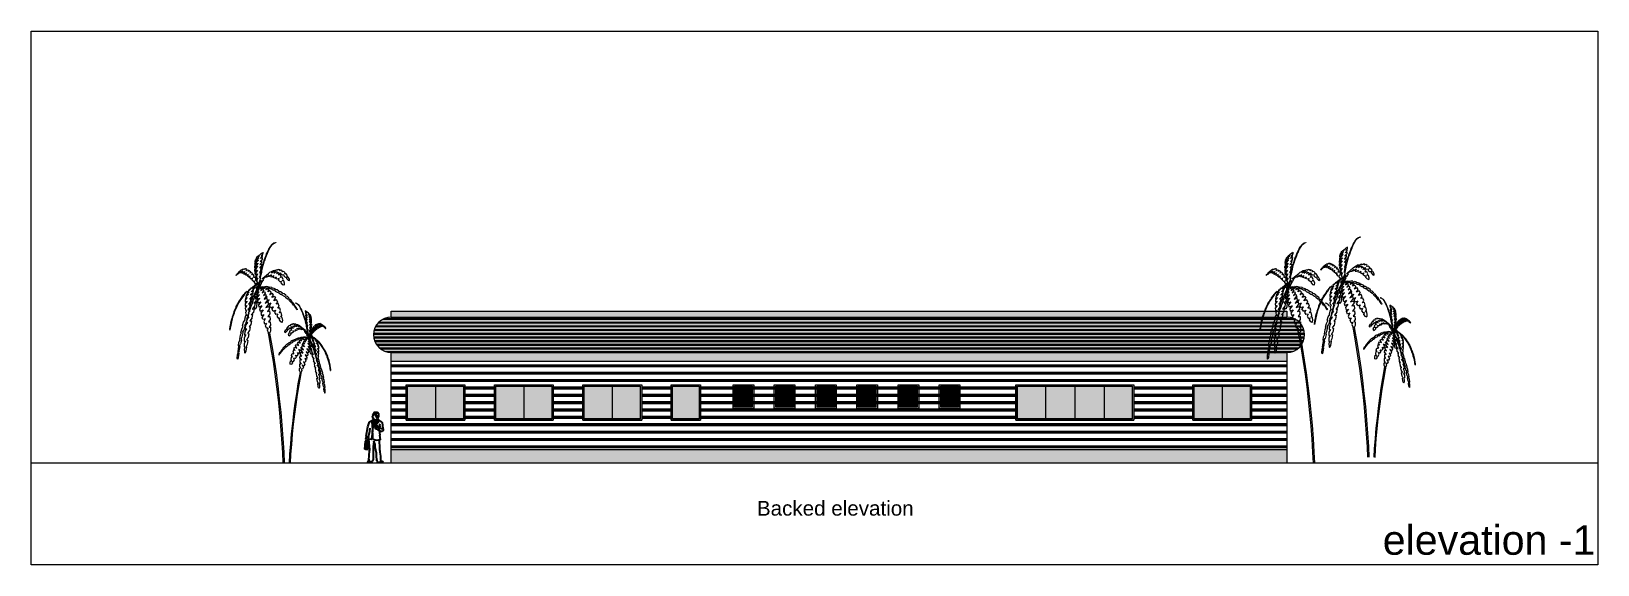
# Model space of a CAD drawing. Header units: inches. Extents: x 4 to 844, y 19 to 530.
# Drawn here: x 6.1 to 59.3, y 153.3 to 171.4 of the extents above; entities that cross this region are included whole.
import ezdxf

# ---------------------------------------------------------------- set-up
doc = ezdxf.new("R2010")
doc.units = ezdxf.units.IN
doc.header["$MEASUREMENT"] = 0
doc.layers.add('HH9B', color=103, linetype='Continuous')
doc.layers.add('PEOPLE', color=41, linetype='Continuous')
doc.styles.get("Standard").update_dxf_attribs({"font": 'arial.ttf'})

msp = doc.modelspace()

# ---------------------------------------------------------------- texts
at = {"lineweight": 0, "insert": (30.73295, 155.44236), "char_height": 0.5, "attachment_point": 1}
msp.add_mtext_dynamic_manual_height_columns('Backed elevation', width=6, gutter_width=1, heights=[0], dxfattribs=at)
at = {"color": 3, "lineweight": 0, "insert": (51.97308, 154.61424), "char_height": 1, "width": 25.7543897, "attachment_point": 1}
msp.add_mtext('elevation -1 ', dxfattribs=at)

# ---------------------------------------------------------------- blocks, each defined once
blk = doc.blocks.new('AZPED4')
at = {"color": 0, "linetype": 'ByBlock'}
for p, q in [((-3, 63.3), (-1.5, 65.8)), ((-2.8, 62.6), (-3, 63.3)), ((-1.6, 66.2), (-1.4, 66.6)), ((-1.5, 65.8), (-1.6, 66.2)), ((-1.4, 66.6), (-0.1, 66.6)), ((-0.1, 66.6), (1.7, 66.3)), ((1.7, 66.3), (2.7, 66.2)), ((2.7, 66.2), (3.6, 65.8)), ((3.6, 65.8), (4.4, 64.8)), ((4.4, 64.8), (4.7, 63.8)), ((4.7, 63.8), (4.7, 60.8)), ((-12, 34.2), (-9.7, 47)), ((-9.7, 47), (-7.4, 53.7)), ((-7.4, 53.7), (-1.3, 56.9)), ((-3.7, 61), (-2.8, 62.6)), ((-3.6, 60.8), (-3.7, 61)), ((-3.4, 60.6), (-3.6, 60.8)), ((-3, 60.4), (-3.4, 60.6)), ((-3.1, 59.4), (-3.1, 59.5)), ((-3.1, 59.5), (-3, 59.5)), ((-3, 59.3), (-3.1, 59.4)), ((-3.1, 58.4), (-3, 59.3)), ((-3, 59.9), (-3, 60.4)), ((-1.6, 57.8), (-2.2, 57.7)), ((-1.3, 56.9), (-1.6, 57.8)), ((2.5, 53), (2.9, 52.7)), ((2.9, 52.7), (2.9, 52.7)), ((4.7, 60.8), (3.1, 58.1)), ((3.1, 58.1), (3.5, 56.8)), ((3.5, 56.8), (5, 55.9)), ((4.7, 41.9), (4.6, 43.2)), ((5, 55.9), (7.9, 54)), ((6.1, 47.4), (5.9, 45.4)), ((7.9, 54), (8.5, 53.6)), ((8.5, 53.6), (8.8, 53.1)), ((8.8, 53.1), (9.2, 52.4)), ((9.2, 52.4), (10.3, 44.4)), ((10.3, 44.4), (10.8, 43.6)), ((10.8, 42.2), (10.5, 41.4)), ((10.8, 43.6), (10.9, 43)), ((10.9, 43), (10.8, 42.2)), ((-13.9, 17.1), (-13, 27.8)), ((-13, 27.8), (-12.3, 27.9)), ((-12.5, 30.2), (-11.6, 33.2)), ((-12, 29.3), (-12.5, 30.2)), ((-11.6, 27.9), (-12.4, 21.5)), ((-12.4, 21.5), (-12.3, 16.3)), ((-12.3, 27.9), (-11.1, 27.8)), ((-11.5, 33.9), (-12, 34.2)), ((-11.9, 28.1), (-12, 29.3)), ((-11.1, 28.4), (-11.9, 28.1)), ((-11.6, 33.2), (-11.5, 33.9)), ((-11.1, 27.8), (-11.1, 28.4)), ((-11.1, 16.7), (-11.1, 27.8)), ((-10.6, 29.6), (-10.9, 28.5)), ((-10.9, 28.5), (-10.9, 28.5)), ((-10.9, 28.5), (-10.9, 27.9)), ((-10.9, 27.9), (-9.4, 27.6)), ((-10.2, 29.6), (-10.6, 29.6)), ((-10.4, 23.1), (-10.5, 16.4)), ((-10, 27.7), (-10.4, 23.1)), ((-9.4, 31.1), (-10.2, 29.6)), ((-9.7, 23.8), (-9.8, 16.5)), ((-9.4, 27.6), (-9.7, 23.8)), ((-9.3, 33.4), (-9.6, 32.7)), ((-9.6, 32.7), (-9.4, 31.1)), ((-8.6, 33.3), (-9.3, 33.4)), ((-8.8, 30.7), (-8.6, 33.3)), ((-8.4, 30.7), (-8.8, 30.7)), ((-7.1, 16.1), (-8.4, 30.7)), ((-2, 23.5), (-2.6, 20.4)), ((-1.7, 27.5), (-2, 23.5)), ((-0.1, 23), (-1.7, 27.5)), ((0.1, 20.7), (-0.1, 23)), ((5.3, 28.9), (5.9, 18.5)), ((6.5, 41.2), (5.8, 41.3)), ((5.8, 41.3), (5.9, 38.6)), ((6, 38.6), (6.4, 35.5)), ((6.4, 35.5), (6, 35.5)), ((6, 35.5), (6.2, 32.5)), ((6.2, 32.5), (6.6, 29.3)), ((7.2, 41), (6.5, 41.2)), ((7.8, 40.6), (7.2, 41)), ((8.1, 40.5), (7.8, 40.6)), ((9.3, 40.4), (8.1, 40.5)), ((10, 40.9), (9.3, 40.4)), ((10.5, 41.4), (10, 40.9)), ((-12.3, 16.3), (-13.9, 17.1)), ((-11.1, 16.3), (-12.3, 16.3)), ((-10.5, 16.4), (-11.1, 16.7)), ((-11.1, 16.7), (-11.1, 16.3)), ((-9.8, 16.5), (-10.5, 16.4)), ((-10, 0), (-9.7, 0.4)), ((-9.7, 0.4), (-7, 2.3)), ((-8.3, 2.4), (-7.4, 14.7)), ((-7, 2.3), (-8.3, 2.4)), ((-5.3, 0.4), (-7.5, -0.1)), ((-7.4, 14.7), (-7.1, 16.1)), ((-4.7, 0.1), (-5.3, 0.4)), ((-3.4, 0.5), (-4.7, 0.1)), ((-3.1, 2.4), (-3.4, 0.5)), ((-2.5, 2.6), (-3.1, 2.4)), ((-2.7, 17.2), (-2.8, 12.4)), ((-2.8, 12.4), (-2.6, 5.6)), ((-2.6, 20.4), (-2.7, 17.2)), ((-2.6, 5.6), (-2.5, 2.6)), ((0.3, 17.7), (0.1, 20.7)), ((0.9, 15.4), (0.3, 17.7)), ((1.7, 11.7), (0.9, 15.4)), ((2, 8.9), (1.7, 11.7)), ((2.4, 1.4), (2, 8.9)), ((3.4, 1.4), (2.4, 1.4)), ((3.1, 0.3), (3.4, 1.4)), ((3.1, -0.3), (3.1, 0.3)), ((5.9, 18.5), (5.8, 16.6)), ((5.8, 16.6), (5.8, 15.5)), ((5.8, 15.5), (6.1, 14.5)), ((6.1, 14.5), (6.4, 12.8)), ((6.4, 12.8), (7, 7.6)), ((7.2, 1.8), (6.8, 1.6)), ((6.8, 1.6), (7.2, 1.4)), ((7, 7.6), (7.2, 2.7)), ((7.2, 2.7), (7.2, 1.8)), ((7.2, 1.4), (8, 1)), ((8, 1), (8.8, 0.9)), ((8.8, 0.9), (9.3, 0.8)), ((9.3, 0.8), (9.9, 0.8)), ((9.9, 0.8), (10.3, 0.4)), ((10.3, 0.4), (10.6, -0.2)), ((-9.9, -0.5), (-10, 0)), ((-7.5, -0.1), (-9.9, -0.5)), ((3.2, -1.4), (3.1, -0.3)), ((5.6, -1.2), (3.2, -1.4)), ((6.9, -0.9), (5.6, -0.6)), ((5.6, -0.6), (5.6, -1.2)), ((8.3, -0.9), (6.9, -0.9)), ((10.6, -0.2), (8.3, -0.9))]:
    blk.add_line(p, q, dxfattribs=at)
for points in [[(-2.4, 63.7), (-1.9, 63.8), (-1.4, 63.5), (-0.9, 63.2)], [(-2.4, 63.7), (-2.3, 63.6), (-1.9, 63.7), (-1.6, 63.6)], [(-2.2, 63.2), (-1.7, 62.9), (-1.5, 62.8), (-1.8, 62.7), (-1.9, 62.7), (-2.1, 62.5)], [(-1.9, 63), (-2, 62.7), (-1.9, 62.7)], [(-1.5, 65.8), (-0.9, 65.7), (-0.5, 65.5), (0.7, 65.2), (0.8, 65), (1.4, 64.7), (1.7, 64.2), (1.4, 63.8), (1, 63.4), (0.8, 62.7), (1, 62), (1.9, 61.7), (2.6, 61.7), (3.1, 61.6), (3.1, 61.6)], [(-8.8, 33.6), (-7.3, 41.1), (-6.5, 44.9)], [(6.6, 29.3), (4.7, 28.8), (1.5, 28.7), (-2.5, 29.8), (-2.9, 31.7), (-3.1, 36), (-3.5, 41.9), (-3.8, 37.7), (-4.4, 33), (-4.9, 31.4), (-5.4, 29.9), (-8.3, 30.2)], [(-3.6, 55.6), (-3.7, 54), (-4.6, 53.4), (-3.5, 43.4), (-3.5, 41.9)], [(-3.1, 46.1), (-3.5, 43.4)], [(-3.2, 60.6), (-3, 60.7), (-2.8, 60.6), (-2.5, 60.5), (-2.3, 60.6)], [(-3, 59.9), (-3.1, 59.8), (-2.8, 59.7), (-2.3, 59.8), (-2.2, 59.9)], [(-3.1, 46.1), (-2.7, 52.8), (-1.7, 55.8), (-1.3, 56.9), (-1.3, 56.9)], [(4.9, 56), (4.8, 54.4), (3.6, 53.9), (4.4, 53.1), (-3.1, 46.1)], [(2.8, 55.2), (2.3, 54.4), (-3.1, 46.1)], [(-3, 59.3), (-2.7, 59.2), (-2.5, 59.4)], [(-1, 55.3), (-1, 54.5), (-1.6, 53.4), (-2.5, 50.7), (-2.8, 48.7), (-2.9, 46.8)], [(-2, 55), (-1.8, 54.4), (-0.6, 55.7)], [(-0.2, 56), (0.5, 55.6), (-0.4, 54.4), (-0.5, 52.7), (-1.2, 50.5), (-1.8, 48.3)], [(-1.3, 56.9), (-0.5, 56.2), (0.3, 56.1), (0.3, 56.1), (1.6, 56.5), (3.2, 57.6)], [(5.8, 44.7), (5.4, 45.2), (5, 45.8), (4.7, 46.4), (4.3, 46.9), (3.8, 47.2), (3.1, 48.2), (2.9, 48.5), (2.8, 48), (3, 47.5), (3.2, 47.1), (2.5, 47.3), (1.6, 47.6), (0.7, 47.5), (0.7, 47.3), (0.9, 47.1), (1.4, 47), (1.4, 47), (2.2, 46.7), (2.7, 46.6), (2.2, 46.2), (0.6, 46.1), (0.2, 46), (0.1, 45.7), (0.4, 45.7), (1, 45.7), (2.2, 45.6), (1.8, 45.2), (0.7, 45.1), (0.7, 45.1), (0, 45.1), (0, 44.9), (0.1, 44.7), (0.6, 44.6), (1.1, 44.5), (1.3, 44.3), (1.8, 44.1), (2.6, 44), (2.6, 44), (3.3, 43.7), (5.1, 43)], [(0.1, 55.2), (1, 53.6), (3.4, 56.5)], [(0.8, 59.9), (1, 60), (1.2, 60.4), (1.9, 60.7), (2, 61.3)], [(1.3, 61.9), (1.4, 61.6), (1.8, 61.4), (2.5, 60.9)], [(3, 58.1), (2.6, 59), (2, 59.7), (1.7, 60.5)], [(2.8, 55.2), (3.5, 56.8)], [(4.1, 46.2), (3, 44.8)], [(5.6, 41.3), (4.7, 41.9), (5.5, 43.1), (5.9, 44), (5.8, 45.3), (5.8, 45.3), (6.7, 45.1), (7.6, 44.8), (8.7, 44.5), (9.6, 44.5)], [(6.1, 50.9), (5.8, 49.6), (5.8, 49.6), (5.9, 48.6), (6.1, 47.4)], [(-11.5, 33.9), (-9.9, 33)]]:
    blk.add_lwpolyline(points, dxfattribs=at)
blk.add_arc((-2.4, 58.5), 0.745, 182.5147, 279.9667, dxfattribs=at)
blk.add_point((-1.6, 51.7), dxfattribs=at)

# ---------------------------------------------------------------- hatches: boundary and pattern name
at = {"lineweight": 0}
h = msp.add_hatch(color=256, dxfattribs=at)
h.dxf.hatch_style = 1
h.paths.add_polyline_path([(48.72299, 160.48397, 1), (48.72299, 161.68397), (18.32299, 161.68397, 1), (18.32299, 160.48397)])
at = {"lineweight": 0, "true_color": 0x4554a5}
h = msp.add_hatch(dxfattribs=at)
h.set_pattern_fill('PLAST', color=175, scale=0.5)
h.set_pattern_definition([(0, (-119.41496, 135.10793), (0, 0.125), []), (0, (-119.41496, 135.12356), (0, 0.125), []), (0, (-119.41496, 135.13918), (0, 0.125), [])])
h.paths.add_polyline_path([(48.72299, 160.48397, 1), (48.72299, 161.68397), (18.32299, 161.68397, 1), (18.32299, 160.48397)])
at = {"lineweight": 0, "true_color": 0x293189}
h = msp.add_hatch(color=177, dxfattribs=at)
h.dxf.hatch_style = 1
h.paths.add_polyline_path([(48.72299, 161.88397), (18.32299, 161.88397), (18.32299, 161.68397), (48.72299, 161.68397)])
h.paths.add_polyline_path([(48.72299, 160.48397), (18.32299, 160.48397), (18.32299, 160.18397), (48.72299, 160.18397)])
h = msp.add_hatch(dxfattribs=at)
h.set_pattern_fill('PLAST', color=177)
h.set_pattern_definition([(0, (-120.44203, 117.00182), (0, 0.25), []), (0, (-120.44203, 117.03307), (0, 0.25), []), (0, (-120.44203, 117.06432), (0, 0.25), [])])
h.paths.add_polyline_path([(18.32299, 160.18397), (18.32299, 157.18397), (48.72299, 157.18397), (48.72299, 160.18397)])
h.paths.add_polyline_path([(39.52299, 159.38397), (43.52299, 159.38397), (43.52299, 158.18397), (39.52299, 158.18397)], flags=16)
h.paths.add_polyline_path([(39.57299, 159.33397), (43.47299, 159.33397), (43.47299, 158.23397), (39.57299, 158.23397)], flags=0)
h.paths.add_polyline_path([(28.82299, 159.38397), (28.82299, 158.18397), (27.82299, 158.18397), (27.82299, 159.38397)], flags=16)
h.paths.add_polyline_path([(28.77299, 159.33397), (28.77299, 158.23397), (27.87299, 158.23397), (27.87299, 159.33397)], flags=0)
h.paths.add_polyline_path([(26.82299, 159.38397), (26.82299, 158.18397), (24.82299, 158.18397), (24.82299, 159.38397)], flags=16)
h.paths.add_polyline_path([(26.77299, 159.33397), (26.77299, 158.23397), (24.87299, 158.23397), (24.87299, 159.33397)], flags=0)
h.paths.add_polyline_path([(45.52299, 159.38397), (47.52299, 159.38397), (47.52299, 158.18397), (45.52299, 158.18397)], flags=16)
h.paths.add_polyline_path([(45.57299, 159.33397), (47.47299, 159.33397), (47.47299, 158.23397), (45.57299, 158.23397)], flags=0)
h.paths.add_polyline_path([(23.82299, 159.38397), (23.82299, 158.18397), (21.82299, 158.18397), (21.82299, 159.38397)], flags=16)
h.paths.add_polyline_path([(23.77299, 159.33397), (23.77299, 158.23397), (21.87299, 158.23397), (21.87299, 159.33397)], flags=0)
h.paths.add_polyline_path([(20.82299, 159.38397), (20.82299, 158.18397), (18.82299, 158.18397), (18.82299, 159.38397)], flags=16)
h.paths.add_polyline_path([(20.77299, 159.33397), (20.77299, 158.23397), (18.87299, 158.23397), (18.87299, 159.33397)], flags=0)
at = {"lineweight": 0}
h = msp.add_hatch(color=34, dxfattribs=at)
h.dxf.hatch_style = 1
h.paths.add_polyline_path([(20.82299, 159.38397), (19.82299, 159.38397), (19.82299, 159.33397), (20.77299, 159.33397), (20.77299, 158.23397), (19.82299, 158.23397), (19.82299, 158.18397), (20.82299, 158.18397)])
h.paths.add_polyline_path([(19.82299, 159.38397), (18.82299, 159.38397), (18.82299, 158.18397), (19.82299, 158.18397), (19.82299, 158.23397), (18.87299, 158.23397), (18.87299, 159.33397), (19.82299, 159.33397)])
h = msp.add_hatch(color=256, dxfattribs=at)
h.dxf.hatch_style = 1
h.set_gradient(color1=(173, 221, 247))
h.paths.add_polyline_path([(19.82299, 159.33397), (18.87299, 159.33397), (18.87299, 158.23397), (19.82299, 158.23397)])
h.paths.add_polyline_path([(20.77299, 159.33397), (19.82299, 159.33397), (19.82299, 158.23397), (20.77299, 158.23397)])
h = msp.add_hatch(color=34, dxfattribs=at)
h.dxf.hatch_style = 1
h.paths.add_polyline_path([(23.82299, 159.38397), (22.82299, 159.38397), (22.82299, 159.33397), (23.77299, 159.33397), (23.77299, 158.23397), (22.82299, 158.23397), (22.82299, 158.18397), (23.82299, 158.18397)])
h.paths.add_polyline_path([(22.82299, 159.38397), (21.82299, 159.38397), (21.82299, 158.18397), (22.82299, 158.18397), (22.82299, 158.23397), (21.87299, 158.23397), (21.87299, 159.33397), (22.82299, 159.33397)])
h = msp.add_hatch(color=256, dxfattribs=at)
h.dxf.hatch_style = 1
h.set_gradient(color1=(173, 221, 247))
h.paths.add_polyline_path([(22.82299, 159.33397), (21.87299, 159.33397), (21.87299, 158.23397), (22.82299, 158.23397)])
h.paths.add_polyline_path([(23.77299, 159.33397), (22.82299, 159.33397), (22.82299, 158.23397), (23.77299, 158.23397)])
h = msp.add_hatch(color=34, dxfattribs=at)
h.dxf.hatch_style = 1
h.paths.add_polyline_path([(26.82299, 159.38397), (25.82299, 159.38397), (25.82299, 159.33397), (26.77299, 159.33397), (26.77299, 158.23397), (25.82299, 158.23397), (25.82299, 158.18397), (26.82299, 158.18397)])
h.paths.add_polyline_path([(25.82299, 159.38397), (24.82299, 159.38397), (24.82299, 158.18397), (25.82299, 158.18397), (25.82299, 158.23397), (24.87299, 158.23397), (24.87299, 159.33397), (25.82299, 159.33397)])
h = msp.add_hatch(color=256, dxfattribs=at)
h.dxf.hatch_style = 1
h.set_gradient(color1=(173, 221, 247))
h.paths.add_polyline_path([(25.82299, 159.33397), (24.87299, 159.33397), (24.87299, 158.23397), (25.82299, 158.23397)])
h.paths.add_polyline_path([(26.77299, 159.33397), (25.82299, 159.33397), (25.82299, 158.23397), (26.77299, 158.23397)])
h = msp.add_hatch(color=34, dxfattribs=at)
h.dxf.hatch_style = 1
h.paths.add_polyline_path([(27.82299, 158.18397), (28.82299, 158.18397), (28.82299, 159.38397), (27.82299, 159.38397)])
h.paths.add_polyline_path([(27.87299, 158.23397), (28.77299, 158.23397), (28.77299, 159.33397), (27.87299, 159.33397)], flags=16)
h = msp.add_hatch(color=256, dxfattribs=at)
h.dxf.hatch_style = 1
h.set_gradient(color1=(173, 221, 247))
h.paths.add_polyline_path([(27.87299, 158.23397), (28.77299, 158.23397), (28.77299, 159.33397), (27.87299, 159.33397)])
at = {"lineweight": 0, "true_color": 0x293189}
h = msp.add_hatch(color=177, dxfattribs=at)
h.dxf.hatch_style = 1
h.paths.add_polyline_path([(30.62305, 159.38397), (29.92299, 159.38397), (29.92299, 158.58397), (30.62305, 158.58397)])
h.paths.add_polyline_path([(30.57305, 159.33397), (30.57305, 158.63397), (29.97299, 158.63397), (29.97299, 159.33397)], flags=16)
h.paths.add_polyline_path([(30.29802, 159.33397), (30.27302, 159.33397), (30.27302, 158.63397), (30.29802, 158.63397)], flags=0)
h.paths.add_polyline_path([(30.27302, 159.33397), (30.24802, 159.33397), (30.24802, 158.63397), (30.27302, 158.63397)], flags=0)
at = {"lineweight": 0, "true_color": 0x7aafdf}
h = msp.add_hatch(dxfattribs=at)
h.set_pattern_fill('ANSI31', color=143, scale=0.18, angle=135)
h.set_pattern_definition([(180, (97.573663, -5.59669), (-3e-18, -0.0225), [])])
h.paths.add_polyline_path([(30.57305, 159.33397), (30.29802, 159.33397), (30.29802, 158.63397), (30.57305, 158.63397)])
h.paths.add_polyline_path([(30.24802, 159.33397), (29.97299, 159.33397), (29.97299, 158.63397), (30.24802, 158.63397)])
at = {"lineweight": 0, "true_color": 0x293189}
h = msp.add_hatch(color=177, dxfattribs=at)
h.dxf.hatch_style = 1
h.paths.add_polyline_path([(30.29802, 159.33397), (30.27302, 159.33397), (30.27302, 158.63397), (30.29802, 158.63397)])
h.paths.add_polyline_path([(30.27302, 159.33397), (30.24802, 159.33397), (30.24802, 158.63397), (30.27302, 158.63397)])
h = msp.add_hatch(color=177, dxfattribs=at)
h.dxf.hatch_style = 1
h.paths.add_polyline_path([(32.02311, 159.38397), (31.32305, 159.38397), (31.32305, 158.58397), (32.02311, 158.58397)])
h.paths.add_polyline_path([(31.97311, 159.33397), (31.97311, 158.63397), (31.37305, 158.63397), (31.37305, 159.33397)], flags=16)
h.paths.add_polyline_path([(31.69808, 159.33397), (31.67308, 159.33397), (31.67308, 158.63397), (31.69808, 158.63397)], flags=0)
h.paths.add_polyline_path([(31.67308, 159.33397), (31.64808, 159.33397), (31.64808, 158.63397), (31.67308, 158.63397)], flags=0)
at = {"lineweight": 0, "true_color": 0x7aafdf}
h = msp.add_hatch(dxfattribs=at)
h.set_pattern_fill('ANSI31', color=143, scale=0.18, angle=135)
h.set_pattern_definition([(180, (98.973722, -5.59669), (-3e-18, -0.0225), [])])
h.paths.add_polyline_path([(31.97311, 159.33397), (31.69808, 159.33397), (31.69808, 158.63397), (31.97311, 158.63397)])
h.paths.add_polyline_path([(31.64808, 159.33397), (31.37305, 159.33397), (31.37305, 158.63397), (31.64808, 158.63397)])
at = {"lineweight": 0, "true_color": 0x293189}
h = msp.add_hatch(color=177, dxfattribs=at)
h.dxf.hatch_style = 1
h.paths.add_polyline_path([(31.69808, 159.33397), (31.67308, 159.33397), (31.67308, 158.63397), (31.69808, 158.63397)])
h.paths.add_polyline_path([(31.67308, 159.33397), (31.64808, 159.33397), (31.64808, 158.63397), (31.67308, 158.63397)])
h = msp.add_hatch(color=177, dxfattribs=at)
h.dxf.hatch_style = 1
h.paths.add_polyline_path([(33.42316, 159.38397), (32.72311, 159.38397), (32.72311, 158.58397), (33.42316, 158.58397)])
h.paths.add_polyline_path([(33.37316, 159.33397), (33.37316, 158.63397), (32.77311, 158.63397), (32.77311, 159.33397)], flags=16)
h.paths.add_polyline_path([(33.09813, 159.33397), (33.07313, 159.33397), (33.07313, 158.63397), (33.09813, 158.63397)], flags=0)
h.paths.add_polyline_path([(33.07313, 159.33397), (33.04813, 159.33397), (33.04813, 158.63397), (33.07313, 158.63397)], flags=0)
at = {"lineweight": 0, "true_color": 0x7aafdf}
h = msp.add_hatch(dxfattribs=at)
h.set_pattern_fill('ANSI31', color=143, scale=0.18, angle=135)
h.set_pattern_definition([(180, (100.37378, -5.59669), (-3e-18, -0.0225), [])])
h.paths.add_polyline_path([(33.37316, 159.33397), (33.09813, 159.33397), (33.09813, 158.63397), (33.37316, 158.63397)])
h.paths.add_polyline_path([(33.04813, 159.33397), (32.77311, 159.33397), (32.77311, 158.63397), (33.04813, 158.63397)])
at = {"lineweight": 0, "true_color": 0x293189}
h = msp.add_hatch(color=177, dxfattribs=at)
h.dxf.hatch_style = 1
h.paths.add_polyline_path([(33.09813, 159.33397), (33.07313, 159.33397), (33.07313, 158.63397), (33.09813, 158.63397)])
h.paths.add_polyline_path([(33.07313, 159.33397), (33.04813, 159.33397), (33.04813, 158.63397), (33.07313, 158.63397)])
h = msp.add_hatch(color=177, dxfattribs=at)
h.dxf.hatch_style = 1
h.paths.add_polyline_path([(34.82322, 159.38397), (34.12316, 159.38397), (34.12316, 158.58397), (34.82322, 158.58397)])
h.paths.add_polyline_path([(34.77322, 159.33397), (34.77322, 158.63397), (34.17316, 158.63397), (34.17316, 159.33397)], flags=16)
h.paths.add_polyline_path([(34.49819, 159.33397), (34.47319, 159.33397), (34.47319, 158.63397), (34.49819, 158.63397)], flags=0)
h.paths.add_polyline_path([(34.47319, 159.33397), (34.44819, 159.33397), (34.44819, 158.63397), (34.47319, 158.63397)], flags=0)
at = {"lineweight": 0, "true_color": 0x7aafdf}
h = msp.add_hatch(dxfattribs=at)
h.set_pattern_fill('ANSI31', color=143, scale=0.18, angle=135)
h.set_pattern_definition([(180, (101.77384, -5.59669), (-3e-18, -0.0225), [])])
h.paths.add_polyline_path([(34.77322, 159.33397), (34.49819, 159.33397), (34.49819, 158.63397), (34.77322, 158.63397)])
h.paths.add_polyline_path([(34.44819, 159.33397), (34.17316, 159.33397), (34.17316, 158.63397), (34.44819, 158.63397)])
at = {"lineweight": 0, "true_color": 0x293189}
h = msp.add_hatch(color=177, dxfattribs=at)
h.dxf.hatch_style = 1
h.paths.add_polyline_path([(34.49819, 159.33397), (34.47319, 159.33397), (34.47319, 158.63397), (34.49819, 158.63397)])
h.paths.add_polyline_path([(34.47319, 159.33397), (34.44819, 159.33397), (34.44819, 158.63397), (34.47319, 158.63397)])
h = msp.add_hatch(color=177, dxfattribs=at)
h.dxf.hatch_style = 1
h.paths.add_polyline_path([(36.22328, 159.38397), (35.52322, 159.38397), (35.52322, 158.58397), (36.22328, 158.58397)])
h.paths.add_polyline_path([(36.17328, 159.33397), (36.17328, 158.63397), (35.57322, 158.63397), (35.57322, 159.33397)], flags=16)
h.paths.add_polyline_path([(35.89825, 159.33397), (35.87325, 159.33397), (35.87325, 158.63397), (35.89825, 158.63397)], flags=0)
h.paths.add_polyline_path([(35.87325, 159.33397), (35.84825, 159.33397), (35.84825, 158.63397), (35.87325, 158.63397)], flags=0)
at = {"lineweight": 0, "true_color": 0x7aafdf}
h = msp.add_hatch(dxfattribs=at)
h.set_pattern_fill('ANSI31', color=143, scale=0.18, angle=135)
h.set_pattern_definition([(180, (103.173898, -5.59669), (-3e-18, -0.0225), [])])
h.paths.add_polyline_path([(36.17328, 159.33397), (35.89825, 159.33397), (35.89825, 158.63397), (36.17328, 158.63397)])
h.paths.add_polyline_path([(35.84825, 159.33397), (35.57322, 159.33397), (35.57322, 158.63397), (35.84825, 158.63397)])
at = {"lineweight": 0, "true_color": 0x293189}
h = msp.add_hatch(color=177, dxfattribs=at)
h.dxf.hatch_style = 1
h.paths.add_polyline_path([(35.89825, 159.33397), (35.87325, 159.33397), (35.87325, 158.63397), (35.89825, 158.63397)])
h.paths.add_polyline_path([(35.87325, 159.33397), (35.84825, 159.33397), (35.84825, 158.63397), (35.87325, 158.63397)])
h = msp.add_hatch(color=177, dxfattribs=at)
h.dxf.hatch_style = 1
h.paths.add_polyline_path([(37.62334, 159.38397), (36.92328, 159.38397), (36.92328, 158.58397), (37.62334, 158.58397)])
h.paths.add_polyline_path([(37.57334, 159.33397), (37.57334, 158.63397), (36.97328, 158.63397), (36.97328, 159.33397)], flags=16)
h.paths.add_polyline_path([(37.29831, 159.33397), (37.27331, 159.33397), (37.27331, 158.63397), (37.29831, 158.63397)], flags=0)
h.paths.add_polyline_path([(37.27331, 159.33397), (37.24831, 159.33397), (37.24831, 158.63397), (37.27331, 158.63397)], flags=0)
at = {"lineweight": 0, "true_color": 0x7aafdf}
h = msp.add_hatch(dxfattribs=at)
h.set_pattern_fill('ANSI31', color=143, scale=0.18, angle=135)
h.set_pattern_definition([(180, (104.573957, -5.59669), (-3e-18, -0.0225), [])])
h.paths.add_polyline_path([(37.57334, 159.33397), (37.29831, 159.33397), (37.29831, 158.63397), (37.57334, 158.63397)])
h.paths.add_polyline_path([(37.24831, 159.33397), (36.97328, 159.33397), (36.97328, 158.63397), (37.24831, 158.63397)])
at = {"lineweight": 0, "true_color": 0x293189}
h = msp.add_hatch(color=177, dxfattribs=at)
h.dxf.hatch_style = 1
h.paths.add_polyline_path([(37.29831, 159.33397), (37.27331, 159.33397), (37.27331, 158.63397), (37.29831, 158.63397)])
h.paths.add_polyline_path([(37.27331, 159.33397), (37.24831, 159.33397), (37.24831, 158.63397), (37.27331, 158.63397)])
at = {"lineweight": 0}
h = msp.add_hatch(color=34, dxfattribs=at)
h.dxf.hatch_style = 1
h.paths.add_polyline_path([(42.52299, 159.38397), (41.52299, 159.38397), (41.52299, 159.33397), (42.52299, 159.33397)])
h.paths.add_polyline_path([(43.52299, 159.38397), (42.52299, 159.38397), (42.52299, 159.33397), (43.47299, 159.33397), (43.47299, 158.23397), (42.52299, 158.23397), (42.52299, 158.18397), (43.52299, 158.18397)])
h.paths.add_polyline_path([(42.52299, 158.23397), (41.52299, 158.23397), (41.52299, 158.18397), (42.52299, 158.18397)])
h.paths.add_polyline_path([(41.52299, 158.23397), (40.52299, 158.23397), (40.52299, 158.18397), (41.52299, 158.18397)])
h.paths.add_polyline_path([(41.52299, 159.38397), (40.52299, 159.38397), (40.52299, 159.33397), (41.52299, 159.33397)])
h.paths.add_polyline_path([(40.52299, 159.38397), (39.52299, 159.38397), (39.52299, 158.18397), (40.52299, 158.18397), (40.52299, 158.23397), (39.57299, 158.23397), (39.57299, 159.33397), (40.52299, 159.33397)])
h = msp.add_hatch(color=256, dxfattribs=at)
h.dxf.hatch_style = 1
h.set_gradient(color1=(173, 221, 247))
h.paths.add_polyline_path([(40.52299, 159.33397), (39.57299, 159.33397), (39.57299, 158.23397), (40.52299, 158.23397)])
h.paths.add_polyline_path([(41.52299, 159.33397), (40.52299, 159.33397), (40.52299, 158.23397), (41.52299, 158.23397)])
h.paths.add_polyline_path([(42.52299, 159.33397), (41.52299, 159.33397), (41.52299, 158.23397), (42.52299, 158.23397)])
h.paths.add_polyline_path([(43.47299, 159.33397), (42.52299, 159.33397), (42.52299, 158.23397), (43.47299, 158.23397)])
h = msp.add_hatch(color=34, dxfattribs=at)
h.dxf.hatch_style = 1
h.paths.add_polyline_path([(47.52299, 159.38397), (46.52299, 159.38397), (46.52299, 159.33397), (47.47299, 159.33397), (47.47299, 158.23397), (46.52299, 158.23397), (46.52299, 158.18397), (47.52299, 158.18397)])
h.paths.add_polyline_path([(46.52299, 159.38397), (45.52299, 159.38397), (45.52299, 158.18397), (46.52299, 158.18397), (46.52299, 158.23397), (45.57299, 158.23397), (45.57299, 159.33397), (46.52299, 159.33397)])
h = msp.add_hatch(color=256, dxfattribs=at)
h.dxf.hatch_style = 1
h.set_gradient(color1=(173, 221, 247))
h.paths.add_polyline_path([(46.52299, 159.33397), (45.57299, 159.33397), (45.57299, 158.23397), (46.52299, 158.23397)])
h.paths.add_polyline_path([(47.47299, 159.33397), (46.52299, 159.33397), (46.52299, 158.23397), (47.47299, 158.23397)])
at = {"lineweight": 0, "true_color": 0x636466}
h = msp.add_hatch(color=251, dxfattribs=at)
h.dxf.hatch_style = 1
h.paths.add_polyline_path([(48.72299, 157.18397), (18.32299, 157.18397), (18.32299, 156.73397), (48.72299, 156.73397)])

# ---------------------------------------------------------------- linework, layer by layer
at = {"lineweight": 0}
for p, q in [((18.32299, 161.88397), (48.72299, 161.88397)), ((18.32299, 161.68397), (18.32299, 161.88397)), ((18.32299, 161.68397), (48.72299, 161.68397)), ((48.72299, 161.88397), (48.72299, 161.68397)), ((18.32299, 160.48397), (48.72299, 160.48397)), ((18.32299, 160.48397), (48.72299, 160.48397)), ((18.32299, 160.18397), (48.72299, 160.18397)), ((18.82299, 159.38397), (20.82299, 159.38397)), ((21.82299, 159.38397), (23.82299, 159.38397)), ((21.82299, 159.38397), (23.82299, 159.38397)), ((24.82299, 159.38397), (26.82299, 159.38397)), ((24.82299, 159.38397), (26.82299, 159.38397)), ((27.82299, 159.38397), (28.82299, 159.38397)), ((39.52299, 159.38397), (43.52299, 159.38397)), ((45.52299, 159.38397), (47.52299, 159.38397)), ((45.52299, 159.38397), (47.52299, 159.38397)), ((18.82299, 158.18397), (20.82299, 158.18397)), ((21.82299, 158.18397), (23.82299, 158.18397)), ((21.82299, 158.18397), (23.82299, 158.18397)), ((24.82299, 158.18397), (26.82299, 158.18397)), ((24.82299, 158.18397), (26.82299, 158.18397)), ((27.82299, 158.18397), (28.82299, 158.18397)), ((39.52299, 158.18397), (43.52299, 158.18397)), ((45.52299, 158.18397), (47.52299, 158.18397)), ((45.52299, 158.18397), (47.52299, 158.18397)), ((18.32299, 157.18397), (48.72299, 157.18397)), ((6.10626, 156.73397), (59.26807, 156.73397)), ((50.29837, 156.73397), (58.09837, 156.73397))]:
    msp.add_line(p, q, dxfattribs=at)
at = {"color": 40, "lineweight": 0, "true_color": 0xf8d731}
for p, q in [((18.32299, 156.73397), (18.32299, 160.48397)), ((48.72299, 160.48397), (48.72299, 156.73397)), ((18.82299, 159.38397), (18.82299, 158.18397)), ((19.82299, 159.33397), (19.82299, 158.23397)), ((20.82299, 159.38397), (20.82299, 158.18397)), ((21.82299, 159.38397), (21.82299, 158.18397)), ((21.82299, 159.38397), (21.82299, 158.18397)), ((22.82299, 159.38397), (22.82299, 158.18397)), ((22.82299, 159.33397), (22.82299, 158.23397)), ((23.82299, 159.38397), (23.82299, 158.18397)), ((23.82299, 159.38397), (23.82299, 158.18397)), ((24.82299, 159.38397), (24.82299, 158.18397)), ((24.82299, 159.38397), (24.82299, 158.18397)), ((25.82299, 159.38397), (25.82299, 158.18397)), ((25.82299, 159.33397), (25.82299, 158.23397)), ((26.82299, 159.38397), (26.82299, 158.18397)), ((26.82299, 159.38397), (26.82299, 158.18397)), ((27.82299, 159.38397), (27.82299, 158.18397)), ((28.82299, 159.38397), (28.82299, 158.18397)), ((39.52299, 159.38397), (39.52299, 158.18397)), ((40.52299, 159.38397), (40.52299, 158.18397)), ((41.52299, 159.38397), (41.52299, 158.18397)), ((42.52299, 159.38397), (42.52299, 158.18397)), ((43.52299, 159.38397), (43.52299, 158.18397)), ((45.52299, 159.38397), (45.52299, 158.18397)), ((45.52299, 159.38397), (45.52299, 158.18397)), ((46.52299, 159.38397), (46.52299, 158.18397)), ((46.52299, 159.33397), (46.52299, 158.23397)), ((47.52299, 159.38397), (47.52299, 158.18397)), ((47.52299, 159.38397), (47.52299, 158.18397))]:
    msp.add_line(p, q, dxfattribs=at)
at = {"color": 5, "lineweight": 0}
for p, q in [((30.24802, 159.33397), (30.24802, 158.63397)), ((30.27302, 159.33397), (30.27302, 158.63397)), ((30.29802, 159.33397), (30.29802, 158.63397)), ((31.64808, 159.33397), (31.64808, 158.63397)), ((31.67308, 159.33397), (31.67308, 158.63397)), ((31.69808, 159.33397), (31.69808, 158.63397)), ((33.04813, 159.33397), (33.04813, 158.63397)), ((33.07313, 159.33397), (33.07313, 158.63397)), ((33.09813, 159.33397), (33.09813, 158.63397)), ((34.44819, 159.33397), (34.44819, 158.63397)), ((34.47319, 159.33397), (34.47319, 158.63397)), ((34.49819, 159.33397), (34.49819, 158.63397)), ((35.84825, 159.33397), (35.84825, 158.63397)), ((35.87325, 159.33397), (35.87325, 158.63397)), ((35.89825, 159.33397), (35.89825, 158.63397)), ((37.24831, 159.33397), (37.24831, 158.63397)), ((37.27331, 159.33397), (37.27331, 158.63397)), ((37.29831, 159.33397), (37.29831, 158.63397))]:
    msp.add_line(p, q, dxfattribs=at)
at = {"lineweight": 0}
for points in [[(6.10626, 171.38356), (59.26807, 171.38356), (59.26807, 153.27746), (6.10626, 153.27746)], [(18.82299, 159.38397), (20.82299, 159.38397), (20.82299, 158.18397), (18.82299, 158.18397)], [(18.87299, 159.33397), (20.77299, 159.33397), (20.77299, 158.23397), (18.87299, 158.23397)], [(21.82299, 159.38397), (23.82299, 159.38397), (23.82299, 158.18397), (21.82299, 158.18397)], [(21.87299, 159.33397), (23.77299, 159.33397), (23.77299, 158.23397), (21.87299, 158.23397)], [(24.82299, 159.38397), (26.82299, 159.38397), (26.82299, 158.18397), (24.82299, 158.18397)], [(24.87299, 159.33397), (26.77299, 159.33397), (26.77299, 158.23397), (24.87299, 158.23397)], [(27.82299, 159.38397), (28.82299, 159.38397), (28.82299, 158.18397), (27.82299, 158.18397)], [(27.87299, 159.33397), (28.77299, 159.33397), (28.77299, 158.23397), (27.87299, 158.23397)], [(29.92299, 159.38397), (30.62305, 159.38397), (30.62305, 158.58397), (29.92299, 158.58397)], [(29.97299, 159.33397), (30.57305, 159.33397), (30.57305, 158.63397), (29.97299, 158.63397)], [(31.32305, 159.38397), (32.02311, 159.38397), (32.02311, 158.58397), (31.32305, 158.58397)], [(31.37305, 159.33397), (31.97311, 159.33397), (31.97311, 158.63397), (31.37305, 158.63397)], [(32.72311, 159.38397), (33.42316, 159.38397), (33.42316, 158.58397), (32.72311, 158.58397)], [(32.77311, 159.33397), (33.37316, 159.33397), (33.37316, 158.63397), (32.77311, 158.63397)], [(34.12316, 159.38397), (34.82322, 159.38397), (34.82322, 158.58397), (34.12316, 158.58397)], [(34.17316, 159.33397), (34.77322, 159.33397), (34.77322, 158.63397), (34.17316, 158.63397)], [(35.52322, 159.38397), (36.22328, 159.38397), (36.22328, 158.58397), (35.52322, 158.58397)], [(35.57322, 159.33397), (36.17328, 159.33397), (36.17328, 158.63397), (35.57322, 158.63397)], [(36.92328, 159.38397), (37.62334, 159.38397), (37.62334, 158.58397), (36.92328, 158.58397)], [(36.97328, 159.33397), (37.57334, 159.33397), (37.57334, 158.63397), (36.97328, 158.63397)], [(39.52299, 159.38397), (43.52299, 159.38397), (43.52299, 158.18397), (39.52299, 158.18397)], [(39.57299, 159.33397), (43.47299, 159.33397), (43.47299, 158.23397), (39.57299, 158.23397)], [(45.52299, 159.38397), (47.52299, 159.38397), (47.52299, 158.18397), (45.52299, 158.18397)], [(45.57299, 159.33397), (47.47299, 159.33397), (47.47299, 158.23397), (45.57299, 158.23397)]]:
    msp.add_lwpolyline(points, close=True, dxfattribs=at)
for centre, start, end in [((18.32299, 161.08397), 90, 270), ((48.72299, 161.08397), 270, 90)]:
    msp.add_arc(centre, 0.6, start, end, dxfattribs=at)
at = {"layer": 'HH9B', "lineweight": 0}
for p, q in [((51.02076, 164.24176), (51.04724, 164.27879)), ((51.03988, 164.26645), (51.09797, 164.336)), ((51.08033, 164.31805), (51.03988, 164.26645)), ((51.03988, 164.26645), (51.05827, 164.28776)), ((51.09503, 164.33376), (51.08033, 164.31805)), ((51.09503, 164.33376), (51.14136, 164.36854)), ((51.15459, 164.37864), (51.09724, 164.33488)), ((51.09797, 164.336), (51.15606, 164.38088)), ((51.15606, 164.38088), (51.14798, 164.37415)), ((51.19871, 164.39098), (51.15459, 164.37864)), ((51.15459, 164.37864), (51.15606, 164.38088)), ((51.15606, 164.38088), (51.21342, 164.39659)), ((51.21342, 164.39659), (51.20239, 164.39434)), ((51.21342, 164.39659), (51.21195, 164.39547)), ((51.21195, 164.39547), (51.21342, 164.39659)), ((13.80062, 163.74617), (13.75283, 163.70129)), ((13.8418, 163.77983), (13.80062, 163.74617)), ((13.80062, 163.71476), (13.8521, 163.76636)), ((13.8146, 163.74168), (13.83518, 163.77085)), ((13.8521, 163.76636), (13.8146, 163.74168)), ((13.83518, 163.77085), (13.85577, 163.78992)), ((13.84107, 163.77646), (13.8418, 163.77983)), ((13.85577, 163.78992), (13.88298, 163.81461)), ((13.92195, 163.84714), (13.88298, 163.81461)), ((13.88445, 163.67325), (13.94769, 163.74505)), ((13.95431, 163.81461), (13.90651, 163.76412)), ((13.90651, 163.76412), (13.95137, 163.79105)), ((13.92195, 163.84714), (13.93887, 163.85612)), ((13.96828, 163.87407), (13.93887, 163.85612)), ((13.94769, 163.74505), (13.95137, 163.79105)), ((13.95651, 163.83929), (13.95431, 163.81461)), ((13.96975, 163.85836), (13.95872, 163.84153)), ((13.96975, 163.85836), (13.96828, 163.87407)), ((14.01093, 163.58798), (14.11461, 163.86509)), ((14.06387, 163.74729), (14.05725, 163.72261)), ((14.06313, 163.7271), (14.09328, 163.8247)), ((14.07858, 163.75963), (14.06313, 163.7271)), ((14.09328, 163.8247), (14.06387, 163.74729)), ((14.10725, 163.83705), (14.07858, 163.75963)), ((14.09328, 163.8247), (14.10946, 163.86061)), ((14.11461, 163.86509), (14.10725, 163.83705)), ((14.11975, 163.88865), (14.10946, 163.86061)), ((14.10946, 163.86061), (14.11461, 163.86509)), ((14.11461, 163.86509), (14.17049, 163.98402)), ((14.11461, 163.86509), (14.15211, 163.95821)), ((14.13373, 163.90099), (14.11461, 163.86509)), ((14.11975, 163.88865), (14.15211, 163.95821)), ((14.16608, 163.96943), (14.13373, 163.90099)), ((14.15211, 163.95821), (14.17343, 163.99636)), ((14.17049, 163.98402), (14.16387, 163.97953)), ((14.17049, 163.98402), (14.16608, 163.96943)), ((14.22711, 164.07938), (14.17049, 163.98402)), ((14.17049, 163.98402), (14.20799, 164.0547)), ((14.18593, 164.00758), (14.17049, 163.98402)), ((14.17343, 163.99636), (14.20799, 164.0547)), ((14.18593, 164.00758), (14.21976, 164.06367)), ((14.20799, 164.0547), (14.23447, 164.09172)), ((14.21976, 164.06367), (14.22711, 164.07938)), ((14.22711, 164.07938), (14.2227, 164.07489)), ((14.22711, 164.07938), (14.2852, 164.14894)), ((14.26755, 164.13099), (14.22711, 164.07938)), ((14.22711, 164.07938), (14.24549, 164.10069)), ((14.28226, 164.14669), (14.26755, 164.13099)), ((14.28226, 164.14669), (14.32859, 164.18147)), ((14.34182, 164.19157), (14.28447, 164.14781)), ((14.2852, 164.14894), (14.34329, 164.19381)), ((14.34329, 164.19381), (14.3352, 164.18708)), ((14.38594, 164.20391), (14.34182, 164.19157)), ((14.34182, 164.19157), (14.34329, 164.19381)), ((14.34329, 164.19381), (14.40065, 164.20952)), ((14.40065, 164.20952), (14.38962, 164.20728)), ((14.40065, 164.20952), (14.39918, 164.2084)), ((14.39918, 164.2084), (14.40065, 164.20952)), ((48.76411, 163.74617), (48.71631, 163.70129)), ((48.80529, 163.77983), (48.76411, 163.74617)), ((48.76411, 163.71476), (48.81558, 163.76637)), ((48.77808, 163.74168), (48.79867, 163.77085)), ((48.81558, 163.76637), (48.77808, 163.74168)), ((48.79867, 163.77085), (48.81926, 163.78993)), ((48.80455, 163.77646), (48.80529, 163.77983)), ((48.81926, 163.78993), (48.84646, 163.81461)), ((48.88544, 163.84714), (48.84646, 163.81461)), ((48.84793, 163.67325), (48.91117, 163.74505)), ((48.91779, 163.81461), (48.86999, 163.76412)), ((48.86999, 163.76412), (48.91485, 163.79105)), ((48.88544, 163.84714), (48.90235, 163.85612)), ((48.93176, 163.87407), (48.90235, 163.85612)), ((48.91117, 163.74505), (48.91485, 163.79105)), ((48.92, 163.83929), (48.91779, 163.81461)), ((48.93323, 163.85836), (48.9222, 163.84153)), ((48.93323, 163.85836), (48.93176, 163.87407)), ((48.97441, 163.58798), (49.07809, 163.86509)), ((49.02735, 163.74729), (49.02074, 163.72261)), ((49.02662, 163.7271), (49.05677, 163.8247)), ((49.04206, 163.75963), (49.02662, 163.7271)), ((49.05677, 163.8247), (49.02735, 163.74729)), ((49.07074, 163.83705), (49.04206, 163.75963)), ((49.05677, 163.8247), (49.07294, 163.86061)), ((49.07809, 163.86509), (49.07074, 163.83705)), ((49.08324, 163.88865), (49.07294, 163.86061)), ((49.07294, 163.86061), (49.07809, 163.86509)), ((49.07809, 163.86509), (49.13397, 163.98402)), ((49.07809, 163.86509), (49.11559, 163.95821)), ((49.09721, 163.90099), (49.07809, 163.86509)), ((49.08324, 163.88865), (49.11559, 163.95821)), ((49.12956, 163.96943), (49.09721, 163.90099)), ((49.11559, 163.95821), (49.13692, 163.99636)), ((49.13397, 163.98402), (49.12736, 163.97953)), ((49.13397, 163.98402), (49.12956, 163.96943)), ((49.19059, 164.07938), (49.13397, 163.98402)), ((49.13397, 163.98402), (49.17148, 164.0547)), ((49.14942, 164.00758), (49.13397, 163.98402)), ((49.13692, 163.99636), (49.17148, 164.0547)), ((49.14942, 164.00758), (49.18324, 164.06367)), ((49.17148, 164.0547), (49.19795, 164.09172)), ((49.18324, 164.06367), (49.19059, 164.07938)), ((49.19059, 164.07938), (49.18618, 164.07489)), ((49.19059, 164.07938), (49.24869, 164.14894)), ((49.23104, 164.13099), (49.19059, 164.07938)), ((49.19059, 164.07938), (49.20898, 164.1007)), ((49.24574, 164.14669), (49.23104, 164.13099)), ((49.24574, 164.14669), (49.29207, 164.18147)), ((49.30531, 164.19157), (49.24795, 164.14782)), ((49.24869, 164.14894), (49.30678, 164.19381)), ((49.30678, 164.19381), (49.29869, 164.18708)), ((49.34942, 164.20391), (49.30531, 164.19157)), ((49.30531, 164.19157), (49.30678, 164.19381)), ((49.30678, 164.19381), (49.36413, 164.20952)), ((49.36413, 164.20952), (49.3531, 164.20728)), ((49.36413, 164.20952), (49.36266, 164.2084)), ((49.36266, 164.2084), (49.36413, 164.20952)), ((50.50751, 163.68081), (50.57222, 163.75598)), ((50.51192, 163.72568), (50.51927, 163.77393)), ((50.57222, 163.75598), (50.51192, 163.72568)), ((50.51927, 163.77393), (50.56928, 163.82666)), ((50.52516, 163.79973), (50.53839, 163.839)), ((50.56928, 163.82666), (50.52516, 163.79973)), ((50.53839, 163.839), (50.5906, 163.89173)), ((50.5906, 163.89173), (50.54869, 163.86256)), ((50.5656, 163.88836), (50.54869, 163.86256)), ((50.6134, 163.93324), (50.5656, 163.88836)), ((50.5656, 163.72905), (50.62957, 163.80422)), ((50.57369, 163.77729), (50.58692, 163.83002)), ((50.62957, 163.80422), (50.57369, 163.77729)), ((50.63546, 163.88163), (50.58692, 163.83002)), ((50.59575, 163.85807), (50.6134, 163.90182)), ((50.63546, 163.88163), (50.59575, 163.85807)), ((50.65457, 163.96689), (50.6134, 163.93324)), ((50.6134, 163.90182), (50.66487, 163.95343)), ((50.62737, 163.92875), (50.64796, 163.95792)), ((50.66487, 163.95343), (50.62737, 163.92875)), ((50.64796, 163.95792), (50.66854, 163.97699)), ((50.65384, 163.96353), (50.65457, 163.96689)), ((50.66854, 163.97699), (50.69575, 164.00167)), ((50.75017, 163.83002), (50.68913, 163.75822)), ((50.68913, 163.75822), (50.74575, 163.78514)), ((50.73472, 164.03421), (50.69575, 164.00167)), ((50.69722, 163.86031), (50.76046, 163.93212)), ((50.75531, 163.88724), (50.69722, 163.86031)), ((50.76708, 164.00167), (50.71928, 163.95119)), ((50.71928, 163.95119), (50.76414, 163.97811)), ((50.73252, 163.46989), (50.8237, 163.77505)), ((50.73472, 164.03421), (50.75164, 164.04318)), ((50.7384, 163.72568), (50.74575, 163.78514)), ((50.75531, 163.88724), (50.75017, 163.83002)), ((50.78105, 164.06114), (50.75164, 164.04318)), ((50.76046, 163.93212), (50.76414, 163.97811)), ((50.76928, 164.02636), (50.76708, 164.00167)), ((50.78252, 164.04543), (50.77149, 164.0286)), ((50.8237, 163.77505), (50.7737, 163.63369)), ((50.78252, 164.04543), (50.78105, 164.06114)), ((50.80164, 163.72456), (50.81855, 163.77056)), ((50.8237, 163.77505), (50.81561, 163.7369)), ((50.81855, 163.77056), (50.8259, 163.79861)), ((50.8237, 163.77505), (50.81855, 163.77056)), ((50.8237, 163.77505), (50.92738, 164.05216)), ((50.84061, 163.81095), (50.8237, 163.77505)), ((50.87591, 163.91416), (50.8259, 163.79861)), ((50.8259, 163.79861), (50.85458, 163.87602)), ((50.86929, 163.88836), (50.84061, 163.81095)), ((50.85458, 163.87602), (50.87002, 163.90968)), ((50.87591, 163.91416), (50.86929, 163.88836)), ((50.87664, 163.93436), (50.87002, 163.90968)), ((50.87002, 163.90968), (50.87591, 163.91416)), ((50.87591, 163.91416), (50.90605, 164.01177)), ((50.89135, 163.9467), (50.87591, 163.91416)), ((50.90605, 164.01177), (50.87664, 163.93436)), ((50.92003, 164.02411), (50.89135, 163.9467)), ((50.90605, 164.01177), (50.92223, 164.04767)), ((50.92738, 164.05216), (50.92003, 164.02411)), ((50.93253, 164.07572), (50.92223, 164.04767)), ((50.92223, 164.04767), (50.92738, 164.05216)), ((50.92738, 164.05216), (50.98326, 164.17108)), ((50.92738, 164.05216), (50.96488, 164.14528)), ((50.9465, 164.08806), (50.92738, 164.05216)), ((50.93253, 164.07572), (50.96488, 164.14528)), ((50.97885, 164.1565), (50.9465, 164.08806)), ((50.96488, 164.14528), (50.9862, 164.18342)), ((50.98326, 164.17108), (50.97665, 164.1666)), ((50.98326, 164.17108), (50.97885, 164.1565)), ((51.03988, 164.26645), (50.98326, 164.17108)), ((50.98326, 164.17108), (51.02076, 164.24176)), ((50.9987, 164.19464), (50.98326, 164.17108)), ((50.9862, 164.18342), (51.02076, 164.24176)), ((50.9987, 164.19464), (51.03253, 164.25074)), ((51.03253, 164.25074), (51.03988, 164.26645)), ((51.03988, 164.26645), (51.03547, 164.26196)), ((13.23369, 163.27272), (13.14325, 163.19868)), ((13.17854, 163.21663), (13.14986, 163.17399)), ((13.1506, 163.1998), (13.19104, 163.23794)), ((13.17192, 163.22112), (13.16531, 163.21663)), ((13.17854, 163.21663), (13.16972, 163.21551)), ((13.19104, 163.22224), (13.17119, 163.21663)), ((13.19251, 163.21775), (13.17633, 163.19531)), ((13.19104, 163.22224), (13.23443, 163.25141)), ((13.20869, 163.19307), (13.24693, 163.21551)), ((13.23443, 163.25141), (13.2109, 163.22336)), ((13.23957, 163.21887), (13.2109, 163.22336)), ((13.24693, 163.21551), (13.23001, 163.1897)), ((13.25796, 163.28955), (13.23369, 163.27272)), ((13.28222, 163.24468), (13.23957, 163.21887)), ((13.29252, 163.30638), (13.25796, 163.28955)), ((13.25869, 163.21326), (13.28222, 163.24468)), ((13.29105, 163.19868), (13.25869, 163.21326)), ((13.31972, 163.31423), (13.27634, 163.28731)), ((13.27634, 163.28731), (13.29252, 163.30638)), ((13.29105, 163.19868), (13.3484, 163.22672)), ((13.3587, 163.31872), (13.31972, 163.31423)), ((13.3484, 163.22672), (13.32046, 163.18185)), ((13.34031, 163.29292), (13.3587, 163.31872)), ((13.38149, 163.31648), (13.34031, 163.29292)), ((13.41973, 163.30638), (13.38149, 163.31648)), ((13.39473, 163.26599), (13.41973, 163.30638)), ((13.39473, 163.26599), (13.45208, 163.29067)), ((13.45208, 163.29067), (13.48811, 163.26824)), ((13.46091, 163.22448), (13.48811, 163.26824)), ((13.51458, 163.25028), (13.46091, 163.22448)), ((13.51458, 163.25028), (13.54914, 163.2256)), ((13.54914, 163.2256), (13.52194, 163.18073)), ((13.69106, 163.39726), (13.75356, 163.46906)), ((13.73812, 163.40735), (13.69106, 163.3434)), ((13.69106, 163.3434), (13.69106, 163.39726)), ((13.75503, 163.37482), (13.69106, 163.3434)), ((13.69474, 163.49374), (13.69253, 163.43764)), ((13.69253, 163.43764), (13.75356, 163.46906)), ((13.69253, 163.2918), (13.75503, 163.37482)), ((13.69768, 163.22672), (13.69253, 163.2918)), ((13.69474, 163.49374), (13.75945, 163.56891)), ((13.74695, 163.25028), (13.69768, 163.22672)), ((13.69915, 163.53862), (13.7065, 163.58686)), ((13.75945, 163.56891), (13.69915, 163.53862)), ((13.70209, 163.18297), (13.74695, 163.25028)), ((13.7065, 163.58686), (13.75651, 163.63959)), ((13.71239, 163.61266), (13.72562, 163.65193)), ((13.75651, 163.63959), (13.71239, 163.61266)), ((13.72562, 163.65193), (13.77783, 163.70466)), ((13.73297, 163.32545), (13.79474, 163.40735)), ((13.73297, 163.25589), (13.73297, 163.32545)), ((13.73297, 163.25589), (13.77856, 163.27721)), ((13.77856, 163.27721), (13.73371, 163.2099)), ((13.73886, 163.13248), (13.73371, 163.2099)), ((13.77783, 163.70466), (13.73592, 163.67549)), ((13.75283, 163.70129), (13.73592, 163.67549)), ((13.74106, 163.43877), (13.73592, 163.38155)), ((13.73592, 163.38155), (13.79474, 163.40735)), ((13.8021, 163.50945), (13.74106, 163.43877)), ((13.74548, 163.48252), (13.75283, 163.54198)), ((13.74548, 163.48252), (13.8021, 163.50945)), ((13.75283, 163.54198), (13.8168, 163.61715)), ((13.76092, 163.59022), (13.77415, 163.64295)), ((13.8168, 163.61715), (13.76092, 163.59022)), ((13.82268, 163.69456), (13.77415, 163.64295)), ((13.78298, 163.671), (13.80062, 163.71476)), ((13.82268, 163.69456), (13.78298, 163.671)), ((13.89548, 163.26263), (13.84695, 163.19643)), ((13.86166, 163.46345), (13.92563, 163.53862)), ((13.86166, 163.46345), (13.91975, 163.48028)), ((13.86239, 163.34677), (13.91019, 163.40399)), ((13.90578, 163.35238), (13.86239, 163.34677)), ((13.93739, 163.64295), (13.87636, 163.57115)), ((13.87636, 163.57115), (13.93298, 163.59808)), ((13.91975, 163.25702), (13.88225, 163.0719)), ((13.88298, 163.10107), (13.91975, 163.25702)), ((13.94254, 163.70017), (13.88445, 163.67325)), ((13.91313, 163.21102), (13.89254, 163.10892)), ((13.89548, 163.26263), (13.90578, 163.35238)), ((13.9021, 163.20204), (13.91533, 163.25365)), ((13.91975, 163.48028), (13.91019, 163.40399)), ((13.91975, 163.25702), (13.91313, 163.21102)), ((13.91533, 163.25365), (13.91975, 163.28282)), ((13.91975, 163.25702), (13.91533, 163.25365)), ((13.91975, 163.28282), (14.01093, 163.58798)), ((13.96387, 163.43091), (13.91975, 163.25702)), ((13.94475, 163.38491), (13.91975, 163.28282)), ((13.91975, 163.25702), (13.93151, 163.29292)), ((13.92563, 163.53862), (13.93298, 163.59808)), ((13.93151, 163.29292), (13.95798, 163.39613)), ((13.94254, 163.70017), (13.93739, 163.64295)), ((13.95725, 163.4253), (13.94475, 163.38491)), ((13.96092, 163.44662), (13.95725, 163.4253)), ((13.95725, 163.4253), (13.96387, 163.43091)), ((13.95798, 163.39613), (13.96387, 163.43091)), ((14.01093, 163.58798), (13.96092, 163.44662)), ((13.96092, 163.44662), (13.98887, 163.53749)), ((13.97416, 163.45784), (13.96387, 163.43091)), ((14.00284, 163.54984), (13.97416, 163.45784)), ((13.98887, 163.53749), (14.00578, 163.58349)), ((14.01093, 163.58798), (14.00284, 163.54984)), ((14.00578, 163.58349), (14.01313, 163.61154)), ((14.01093, 163.58798), (14.00578, 163.58349)), ((14.02784, 163.62388), (14.01093, 163.58798)), ((14.06313, 163.7271), (14.01313, 163.61154)), ((14.01313, 163.61154), (14.04181, 163.68895)), ((14.05652, 163.70129), (14.02784, 163.62388)), ((14.04181, 163.68895), (14.05725, 163.72261)), ((14.06313, 163.7271), (14.05652, 163.70129)), ((14.05725, 163.72261), (14.06313, 163.7271)), ((14.20652, 163.20316), (14.26241, 163.2357)), ((14.26241, 163.2357), (14.24402, 163.21438)), ((14.30947, 163.25589), (14.2492, 163.21562)), ((14.33888, 163.2256), (14.25947, 163.17175)), ((14.25947, 163.17175), (14.30579, 163.22224)), ((14.30579, 163.22224), (14.26094, 163.21551)), ((14.34035, 163.23907), (14.28667, 163.19419)), ((14.29917, 163.21438), (14.34035, 163.23907)), ((14.36315, 163.26936), (14.30947, 163.25589)), ((14.33373, 163.22224), (14.34035, 163.23907)), ((14.38079, 163.23009), (14.33373, 163.17736)), ((14.33373, 163.17736), (14.4183, 163.2256)), ((14.38079, 163.23009), (14.33888, 163.2256)), ((14.34035, 163.23907), (14.40285, 163.27945)), ((14.34035, 163.23907), (14.36315, 163.26936)), ((14.35506, 163.20092), (14.383, 163.21887)), ((14.383, 163.21887), (14.37418, 163.1998)), ((14.45433, 163.29067), (14.40285, 163.27945)), ((14.4183, 163.2256), (14.46094, 163.21102)), ((14.46094, 163.21102), (14.42271, 163.16614)), ((14.49992, 163.29404), (14.43153, 163.25926)), ((14.45433, 163.29067), (14.43153, 163.25926)), ((14.44477, 163.19195), (14.47271, 163.20765)), ((14.47271, 163.20765), (14.46462, 163.18521)), ((14.55286, 163.28731), (14.49992, 163.29404)), ((14.53301, 163.25814), (14.55286, 163.28731)), ((14.58521, 163.27721), (14.53301, 163.25814)), ((14.63669, 163.25141), (14.58521, 163.27721)), ((14.61977, 163.21663), (14.63669, 163.25141)), ((14.67492, 163.22448), (14.61977, 163.21663)), ((14.71904, 163.18409), (14.67492, 163.22448)), ((48.19717, 163.27272), (48.10673, 163.19868)), ((48.14202, 163.21663), (48.11335, 163.174)), ((48.11408, 163.1998), (48.15452, 163.23794)), ((48.13541, 163.22112), (48.12879, 163.21663)), ((48.14202, 163.21663), (48.1332, 163.21551)), ((48.15452, 163.22224), (48.13467, 163.21663)), ((48.15599, 163.21775), (48.13982, 163.19531)), ((48.15452, 163.22224), (48.19791, 163.25141)), ((48.17217, 163.19307), (48.21041, 163.21551)), ((48.19791, 163.25141), (48.17438, 163.22336)), ((48.20306, 163.21887), (48.17438, 163.22336)), ((48.21041, 163.21551), (48.1935, 163.1897)), ((48.22144, 163.28955), (48.19717, 163.27272)), ((48.2457, 163.24468), (48.20306, 163.21887)), ((48.256, 163.30638), (48.22144, 163.28955)), ((48.22217, 163.21326), (48.2457, 163.24468)), ((48.25453, 163.19868), (48.22217, 163.21326)), ((48.28321, 163.31423), (48.23982, 163.28731)), ((48.23982, 163.28731), (48.256, 163.30638)), ((48.25453, 163.19868), (48.31188, 163.22673)), ((48.32218, 163.31872), (48.28321, 163.31423)), ((48.31188, 163.22673), (48.28394, 163.18185)), ((48.30379, 163.29292), (48.32218, 163.31872)), ((48.34497, 163.31648), (48.30379, 163.29292)), ((48.38321, 163.30638), (48.34497, 163.31648)), ((48.35821, 163.26599), (48.38321, 163.30638)), ((48.35821, 163.26599), (48.41556, 163.29067)), ((48.41556, 163.29067), (48.45159, 163.26824)), ((48.42439, 163.22448), (48.45159, 163.26824)), ((48.47807, 163.25029), (48.42439, 163.22448)), ((48.47807, 163.25029), (48.51263, 163.2256)), ((48.51263, 163.2256), (48.48542, 163.18073)), ((48.65454, 163.39726), (48.71705, 163.46906)), ((48.7016, 163.40735), (48.65454, 163.3434)), ((48.65454, 163.3434), (48.65454, 163.39726)), ((48.71852, 163.37482), (48.65454, 163.3434)), ((48.65822, 163.49374), (48.65601, 163.43764)), ((48.65601, 163.43764), (48.71705, 163.46906)), ((48.65601, 163.2918), (48.71852, 163.37482)), ((48.66116, 163.22673), (48.65601, 163.2918)), ((48.65822, 163.49374), (48.72293, 163.56891)), ((48.71043, 163.25029), (48.66116, 163.22673)), ((48.66263, 163.53862), (48.66999, 163.58686)), ((48.72293, 163.56891), (48.66263, 163.53862)), ((48.66557, 163.18297), (48.71043, 163.25029)), ((48.66999, 163.58686), (48.71999, 163.63959)), ((48.67587, 163.61266), (48.6891, 163.65193)), ((48.71999, 163.63959), (48.67587, 163.61266)), ((48.6891, 163.65193), (48.74131, 163.70466)), ((48.69646, 163.32545), (48.75822, 163.40735)), ((48.69646, 163.2559), (48.69646, 163.32545)), ((48.69646, 163.2559), (48.74205, 163.27721)), ((48.74205, 163.27721), (48.69719, 163.2099)), ((48.70234, 163.13248), (48.69719, 163.2099)), ((48.74131, 163.70466), (48.6994, 163.67549)), ((48.71631, 163.70129), (48.6994, 163.67549)), ((48.70455, 163.43877), (48.6994, 163.38155)), ((48.6994, 163.38155), (48.75822, 163.40735)), ((48.76558, 163.50945), (48.70455, 163.43877)), ((48.70896, 163.48252), (48.71631, 163.54198)), ((48.70896, 163.48252), (48.76558, 163.50945)), ((48.71631, 163.54198), (48.78028, 163.61715)), ((48.7244, 163.59023), (48.73764, 163.64295)), ((48.78028, 163.61715), (48.7244, 163.59023)), ((48.78617, 163.69456), (48.73764, 163.64295)), ((48.74646, 163.671), (48.76411, 163.71476)), ((48.78617, 163.69456), (48.74646, 163.671)), ((48.85896, 163.26263), (48.81043, 163.19643)), ((48.82514, 163.46345), (48.88911, 163.53862)), ((48.82514, 163.46345), (48.88323, 163.48028)), ((48.82587, 163.34677), (48.87367, 163.40399)), ((48.86926, 163.35238), (48.82587, 163.34677)), ((48.90088, 163.64295), (48.83985, 163.57115)), ((48.83985, 163.57115), (48.89647, 163.59808)), ((48.88323, 163.25702), (48.84573, 163.0719)), ((48.84646, 163.10107), (48.88323, 163.25702)), ((48.90602, 163.70017), (48.84793, 163.67325)), ((48.87661, 163.21102), (48.85602, 163.10892)), ((48.85896, 163.26263), (48.86926, 163.35238)), ((48.86558, 163.20204), (48.87882, 163.25365)), ((48.88323, 163.48028), (48.87367, 163.40399)), ((48.88323, 163.25702), (48.87661, 163.21102)), ((48.87882, 163.25365), (48.88323, 163.28282)), ((48.88323, 163.25702), (48.87882, 163.25365)), ((48.88323, 163.28282), (48.97441, 163.58798)), ((48.92735, 163.43091), (48.88323, 163.25702)), ((48.90823, 163.38492), (48.88323, 163.28282)), ((48.88323, 163.25702), (48.89499, 163.29292)), ((48.88911, 163.53862), (48.89647, 163.59808)), ((48.89499, 163.29292), (48.92147, 163.39613)), ((48.90602, 163.70017), (48.90088, 163.64295)), ((48.92073, 163.4253), (48.90823, 163.38492)), ((48.92441, 163.44662), (48.92073, 163.4253)), ((48.92073, 163.4253), (48.92735, 163.43091)), ((48.92147, 163.39613), (48.92735, 163.43091)), ((48.97441, 163.58798), (48.92441, 163.44662)), ((48.92441, 163.44662), (48.95235, 163.5375)), ((48.93764, 163.45784), (48.92735, 163.43091)), ((48.96632, 163.54984), (48.93764, 163.45784)), ((48.95235, 163.5375), (48.96926, 163.58349)), ((48.97441, 163.58798), (48.96632, 163.54984)), ((48.96926, 163.58349), (48.97662, 163.61154)), ((48.97441, 163.58798), (48.96926, 163.58349)), ((48.99132, 163.62388), (48.97441, 163.58798)), ((49.02662, 163.7271), (48.97662, 163.61154)), ((48.97662, 163.61154), (49.00529, 163.68895)), ((49.02, 163.70129), (48.99132, 163.62388)), ((49.00529, 163.68895), (49.02074, 163.72261)), ((49.02662, 163.7271), (49.02, 163.70129)), ((49.02074, 163.72261), (49.02662, 163.7271)), ((49.17001, 163.20317), (49.22589, 163.2357)), ((49.22589, 163.2357), (49.20751, 163.21438)), ((49.27295, 163.2559), (49.21268, 163.21562)), ((49.30236, 163.2256), (49.22295, 163.17175)), ((49.22295, 163.17175), (49.26927, 163.22224)), ((49.26927, 163.22224), (49.22442, 163.21551)), ((49.30383, 163.23907), (49.25016, 163.19419)), ((49.26266, 163.21438), (49.30383, 163.23907)), ((49.32663, 163.26936), (49.27295, 163.2559)), ((49.29722, 163.22224), (49.30383, 163.23907)), ((49.34428, 163.23009), (49.29722, 163.17736)), ((49.29722, 163.17736), (49.38178, 163.2256)), ((49.34428, 163.23009), (49.30236, 163.2256)), ((49.30383, 163.23907), (49.36634, 163.27946)), ((49.30383, 163.23907), (49.32663, 163.26936)), ((49.31854, 163.20092), (49.34648, 163.21887)), ((49.34648, 163.21887), (49.33766, 163.1998)), ((49.41781, 163.29067), (49.36634, 163.27946)), ((49.38178, 163.2256), (49.42443, 163.21102)), ((49.42443, 163.21102), (49.38619, 163.16614)), ((49.4634, 163.29404), (49.39501, 163.25926)), ((49.41781, 163.29067), (49.39501, 163.25926)), ((49.40825, 163.19195), (49.43619, 163.20765)), ((49.43619, 163.20765), (49.4281, 163.18521)), ((49.51634, 163.28731), (49.4634, 163.29404)), ((49.49649, 163.25814), (49.51634, 163.28731)), ((49.5487, 163.27721), (49.49649, 163.25814)), ((49.60017, 163.25141), (49.5487, 163.27721)), ((49.58326, 163.21663), (49.60017, 163.25141)), ((49.63841, 163.22448), (49.58326, 163.21663)), ((49.68253, 163.18409), (49.63841, 163.22448)), ((49.87145, 163.28589), (49.88763, 163.31619)), ((49.87145, 163.27916), (49.88248, 163.28814)), ((49.87145, 163.28589), (49.87145, 163.27916)), ((49.88248, 163.28814), (49.90087, 163.31058)), ((49.88763, 163.31619), (49.91043, 163.34199)), ((49.90087, 163.31058), (49.93102, 163.35321)), ((49.92366, 163.35657), (49.91043, 163.34199)), ((49.95602, 163.38574), (49.92366, 163.35657)), ((49.92587, 163.35545), (49.94131, 163.36892)), ((49.93102, 163.35321), (49.92587, 163.35545)), ((49.9266, 163.33189), (49.9391, 163.35994)), ((49.9266, 163.33189), (49.92955, 163.3274)), ((49.92955, 163.3274), (49.94352, 163.33862)), ((49.9391, 163.35994), (49.96337, 163.38687)), ((49.94131, 163.36892), (49.9494, 163.37116)), ((49.96263, 163.36106), (49.94352, 163.33862)), ((50.04646, 163.45979), (49.95602, 163.38574)), ((49.99131, 163.40369), (49.96263, 163.36106)), ((49.96337, 163.38687), (50.00381, 163.42501)), ((49.98469, 163.40818), (49.97808, 163.40369)), ((49.99131, 163.40369), (49.98249, 163.40257)), ((50.00381, 163.4093), (49.98396, 163.40369)), ((50.00528, 163.40482), (49.98911, 163.38238)), ((49.98911, 163.38238), (50.02146, 163.38013)), ((50.00381, 163.4093), (50.0472, 163.43847)), ((50.02146, 163.38013), (50.0597, 163.40257)), ((50.0472, 163.43847), (50.02367, 163.41043)), ((50.05234, 163.40594), (50.02367, 163.41043)), ((50.0597, 163.40257), (50.04278, 163.37677)), ((50.07882, 163.36443), (50.04278, 163.37677)), ((50.07073, 163.47662), (50.04646, 163.45979)), ((50.09499, 163.43174), (50.05234, 163.40594)), ((50.10529, 163.49345), (50.07073, 163.47662)), ((50.07146, 163.40033), (50.09499, 163.43174)), ((50.10382, 163.38574), (50.07146, 163.40033)), ((50.07882, 163.36443), (50.13029, 163.38799)), ((50.13249, 163.5013), (50.08911, 163.47438)), ((50.08911, 163.47438), (50.10529, 163.49345)), ((50.10382, 163.38574), (50.16117, 163.41379)), ((50.13029, 163.38799), (50.11191, 163.35096)), ((50.11191, 163.35096), (50.14941, 163.32853)), ((50.17147, 163.50579), (50.13249, 163.5013)), ((50.16117, 163.41379), (50.13323, 163.36892)), ((50.13323, 163.36892), (50.16779, 163.34423)), ((50.14941, 163.32853), (50.1972, 163.34872)), ((50.15308, 163.47998), (50.17147, 163.50579)), ((50.19426, 163.50354), (50.15308, 163.47998)), ((50.16779, 163.34423), (50.2222, 163.36892)), ((50.1972, 163.34872), (50.17808, 163.31282)), ((50.17808, 163.31282), (50.21779, 163.29263)), ((50.2325, 163.49345), (50.19426, 163.50354)), ((50.2222, 163.36892), (50.19426, 163.32628)), ((50.19426, 163.32628), (50.23103, 163.30272)), ((50.2075, 163.45306), (50.2325, 163.49345)), ((50.2075, 163.45306), (50.26485, 163.47774)), ((50.21779, 163.29263), (50.26853, 163.31282)), ((50.23103, 163.30272), (50.28765, 163.32853)), ((50.26853, 163.31282), (50.25309, 163.26794)), ((50.25309, 163.26794), (50.29721, 163.23653)), ((50.26412, 163.27804), (50.28765, 163.32853)), ((50.30603, 163.24326), (50.26412, 163.27804)), ((50.26485, 163.47774), (50.30088, 163.4553)), ((50.27368, 163.41155), (50.30088, 163.4553)), ((50.32735, 163.43735), (50.27368, 163.41155)), ((50.29721, 163.23653), (50.33471, 163.24999)), ((50.29794, 163.24887), (50.29721, 163.23653)), ((50.34794, 163.26121), (50.30603, 163.24326)), ((50.32515, 163.21297), (50.33471, 163.24999)), ((50.37294, 163.17034), (50.32515, 163.21297)), ((50.32735, 163.43735), (50.36192, 163.41267)), ((50.3325, 163.21858), (50.34794, 163.26121)), ((50.37736, 163.1737), (50.3325, 163.21858)), ((50.36192, 163.41267), (50.33471, 163.36779)), ((50.33471, 163.36779), (50.39353, 163.38574)), ((50.39353, 163.38574), (50.42883, 163.34648)), ((50.40603, 163.30945), (50.42883, 163.34648)), ((50.45162, 163.31731), (50.40603, 163.30945)), ((50.48618, 163.26458), (50.45162, 163.31731)), ((50.46486, 163.22194), (50.48618, 163.26458)), ((50.46486, 163.22194), (50.51266, 163.2197)), ((50.50383, 163.58432), (50.56633, 163.65613)), ((50.55089, 163.59442), (50.50383, 163.53047)), ((50.50383, 163.53047), (50.50383, 163.58432)), ((50.56781, 163.56188), (50.50383, 163.53047)), ((50.50751, 163.68081), (50.5053, 163.62471)), ((50.5053, 163.62471), (50.56633, 163.65613)), ((50.5053, 163.47886), (50.56781, 163.56188)), ((50.51045, 163.41379), (50.5053, 163.47886)), ((50.55972, 163.43735), (50.51045, 163.41379)), ((50.51266, 163.2197), (50.54207, 163.16024)), ((50.51486, 163.37004), (50.55972, 163.43735)), ((50.52516, 163.29711), (50.51486, 163.37004)), ((50.57589, 163.31394), (50.52516, 163.29711)), ((50.53325, 163.23765), (50.57589, 163.31394)), ((50.54722, 163.16473), (50.53325, 163.23765)), ((50.54575, 163.51252), (50.60751, 163.59442)), ((50.54575, 163.44296), (50.54575, 163.51252)), ((50.54575, 163.44296), (50.59134, 163.46428)), ((50.59134, 163.46428), (50.54648, 163.39696)), ((50.55163, 163.31955), (50.54648, 163.39696)), ((50.55383, 163.62583), (50.54869, 163.56862)), ((50.54869, 163.56862), (50.60751, 163.59442)), ((50.55163, 163.31955), (50.59869, 163.33301)), ((50.61487, 163.69651), (50.55383, 163.62583)), ((50.59869, 163.33301), (50.55604, 163.25672)), ((50.55604, 163.25672), (50.5656, 163.17931)), ((50.55825, 163.66959), (50.5656, 163.72905)), ((50.55825, 163.66959), (50.61487, 163.69651)), ((50.69208, 163.28589), (50.64869, 163.2197)), ((50.64869, 163.2197), (50.68619, 163.21185)), ((50.70825, 163.44969), (50.65972, 163.3835)), ((50.65972, 163.3835), (50.70237, 163.37789)), ((50.6906, 163.21521), (50.67149, 163.09853)), ((50.67443, 163.65052), (50.7384, 163.72568)), ((50.67443, 163.65052), (50.73252, 163.66734)), ((50.67516, 163.53384), (50.72296, 163.59105)), ((50.71855, 163.53945), (50.67516, 163.53384)), ((50.68619, 163.21185), (50.67663, 163.10302)), ((50.69208, 163.2556), (50.68252, 163.21185)), ((50.68399, 163.1939), (50.69502, 163.25897)), ((50.69502, 163.25897), (50.68546, 163.20848)), ((50.6906, 163.21521), (50.69502, 163.25897)), ((50.69208, 163.28589), (50.70237, 163.37789)), ((50.69575, 163.28814), (50.69208, 163.2556)), ((50.69208, 163.2556), (50.69502, 163.25897)), ((50.73252, 163.44408), (50.69502, 163.25897)), ((50.69502, 163.25897), (50.70531, 163.29599)), ((50.69575, 163.28814), (50.73252, 163.44408)), ((50.69575, 163.28814), (50.71487, 163.38911)), ((50.7259, 163.39809), (50.70531, 163.29599)), ((50.70825, 163.44969), (50.71855, 163.53945)), ((50.71487, 163.38911), (50.72811, 163.44072)), ((50.73252, 163.66734), (50.72296, 163.59105)), ((50.73252, 163.44408), (50.7259, 163.39809)), ((50.72811, 163.44072), (50.73252, 163.46989)), ((50.73252, 163.44408), (50.72811, 163.44072)), ((50.77664, 163.61798), (50.73252, 163.44408)), ((50.75752, 163.57198), (50.73252, 163.46989)), ((50.73252, 163.44408), (50.74428, 163.47998)), ((50.74428, 163.47998), (50.77075, 163.5832)), ((50.77002, 163.61237), (50.75752, 163.57198)), ((50.7737, 163.63369), (50.77002, 163.61237)), ((50.77002, 163.61237), (50.77664, 163.61798)), ((50.77075, 163.5832), (50.77664, 163.61798)), ((50.77296, 163.18717), (50.9715, 163.35433)), ((50.7737, 163.63369), (50.80164, 163.72456)), ((50.78693, 163.64491), (50.77664, 163.61798)), ((50.81561, 163.7369), (50.78693, 163.64491)), ((50.8362, 163.20287), (50.87591, 163.25336)), ((50.87149, 163.23429), (50.91341, 163.23765)), ((50.91341, 163.23765), (50.99282, 163.29263)), ((50.94576, 163.24214), (50.99282, 163.29263)), ((50.99062, 163.24775), (50.94576, 163.24214)), ((50.9715, 163.35433), (51.01929, 163.39023)), ((51.07444, 163.30497), (50.99062, 163.24775)), ((51.01929, 163.39023), (51.07518, 163.42277)), ((51.07444, 163.30497), (51.03179, 163.24663)), ((51.03179, 163.24663), (51.08327, 163.2399)), ((51.07518, 163.42277), (51.0568, 163.40145)), ((51.12224, 163.44296), (51.06197, 163.40269)), ((51.15165, 163.41267), (51.07224, 163.35882)), ((51.07224, 163.35882), (51.11856, 163.4093)), ((51.11856, 163.4093), (51.07371, 163.40257)), ((51.09944, 163.38126), (51.08253, 163.37004)), ((51.08327, 163.2399), (51.14577, 163.27804)), ((51.09283, 163.37228), (51.09944, 163.38126)), ((51.15312, 163.42613), (51.09944, 163.38126)), ((51.11194, 163.40145), (51.15312, 163.42613)), ((51.14577, 163.27804), (51.11562, 163.22868)), ((51.11562, 163.22868), (51.17224, 163.20736)), ((51.17592, 163.45642), (51.12224, 163.44296)), ((51.1465, 163.4093), (51.15312, 163.42613)), ((51.19357, 163.41716), (51.1465, 163.36443)), ((51.1465, 163.36443), (51.23107, 163.41267)), ((51.19357, 163.41716), (51.15165, 163.41267)), ((51.15312, 163.42613), (51.21563, 163.46652)), ((51.15312, 163.42613), (51.17592, 163.45642)), ((51.16783, 163.38799), (51.19577, 163.40594)), ((51.17224, 163.20736), (51.23842, 163.24102)), ((51.19577, 163.40594), (51.18695, 163.38687)), ((51.21415, 163.1838), (51.23842, 163.24102)), ((51.2671, 163.47774), (51.21563, 163.46652)), ((51.23107, 163.41267), (51.27372, 163.39809)), ((51.27372, 163.39809), (51.23548, 163.35321)), ((51.23548, 163.35321), (51.29945, 163.38238)), ((51.31269, 163.48111), (51.2443, 163.44633)), ((51.2671, 163.47774), (51.2443, 163.44633)), ((51.25754, 163.37901), (51.28548, 163.39472)), ((51.28548, 163.39472), (51.27739, 163.37228)), ((51.29945, 163.38238), (51.33989, 163.3476)), ((51.30313, 163.29599), (51.33989, 163.3476)), ((51.37004, 163.31394), (51.30313, 163.29599)), ((51.36563, 163.47438), (51.31269, 163.48111)), ((51.33769, 163.34423), (51.38843, 163.36667)), ((51.34578, 163.44521), (51.36563, 163.47438)), ((51.39799, 163.46428), (51.34578, 163.44521)), ((51.40313, 163.26458), (51.37004, 163.31394)), ((51.37151, 163.21073), (51.40313, 163.26458)), ((51.42887, 163.2197), (51.37151, 163.21073)), ((51.38254, 163.32404), (51.38843, 163.36667)), ((51.44063, 163.29487), (51.38254, 163.32404)), ((51.44946, 163.43847), (51.39799, 163.46428)), ((51.46269, 163.15014), (51.42887, 163.2197)), ((51.43255, 163.40369), (51.44946, 163.43847)), ((51.48769, 163.41155), (51.43255, 163.40369)), ((51.4899, 163.30945), (51.44063, 163.29487)), ((51.4899, 163.30945), (51.48402, 163.2657)), ((51.48402, 163.2657), (51.54505, 163.21858)), ((51.53181, 163.37116), (51.48769, 163.41155)), ((51.51784, 163.33301), (51.53181, 163.37116)), ((51.56564, 163.33414), (51.51784, 163.33301)), ((51.58402, 163.22194), (51.54505, 163.21858)), ((51.61049, 163.27355), (51.56564, 163.33414)), ((51.58402, 163.22194), (51.58476, 163.18156)), ((51.60388, 163.23765), (51.61049, 163.27355)), ((51.63917, 163.22643), (51.60388, 163.23765)), ((51.67814, 163.15351), (51.63917, 163.22643)), ((13.05868, 163.09883), (13.07486, 163.12912)), ((13.05868, 163.0921), (13.06971, 163.10107)), ((13.05868, 163.09883), (13.05868, 163.0921)), ((13.06971, 163.10107), (13.0881, 163.12351)), ((13.07486, 163.12912), (13.09766, 163.15492)), ((13.0881, 163.12351), (13.11824, 163.16614)), ((13.11089, 163.16951), (13.09766, 163.15492)), ((13.14325, 163.19868), (13.11089, 163.16951)), ((13.1131, 163.16839), (13.12854, 163.18185)), ((13.11824, 163.16614), (13.1131, 163.16839)), ((13.11383, 163.14483), (13.12633, 163.17287)), ((13.11383, 163.14483), (13.11677, 163.14034)), ((13.11677, 163.14034), (13.13074, 163.15156)), ((13.12633, 163.17287), (13.1506, 163.1998)), ((13.12854, 163.18185), (13.13663, 163.18409)), ((13.14986, 163.17399), (13.13074, 163.15156)), ((13.17633, 163.19531), (13.20869, 163.19307)), ((13.26604, 163.17736), (13.23001, 163.1897)), ((13.26604, 163.17736), (13.31752, 163.20092)), ((13.31752, 163.20092), (13.29913, 163.1639)), ((13.29913, 163.1639), (13.33664, 163.14146)), ((13.32046, 163.18185), (13.35502, 163.15717)), ((13.33664, 163.14146), (13.38443, 163.16165)), ((13.35502, 163.15717), (13.40943, 163.18185)), ((13.38443, 163.16165), (13.36531, 163.12575)), ((13.36531, 163.12575), (13.40502, 163.10556)), ((13.40943, 163.18185), (13.38149, 163.13922)), ((13.38149, 163.13922), (13.41826, 163.11566)), ((13.40502, 163.10556), (13.45576, 163.12575)), ((13.41826, 163.11566), (13.47488, 163.14146)), ((13.45576, 163.12575), (13.44032, 163.08088)), ((13.44032, 163.08088), (13.48444, 163.04946)), ((13.45135, 163.09097), (13.47488, 163.14146)), ((13.49326, 163.05619), (13.45135, 163.09097)), ((13.63812, 162.70952), (13.47341, 162.57826)), ((13.48444, 163.04946), (13.52194, 163.06293)), ((13.48517, 163.0618), (13.48444, 163.04946)), ((13.53517, 163.07414), (13.49326, 163.05619)), ((13.51238, 163.0259), (13.52194, 163.06293)), ((13.56017, 162.98327), (13.51238, 163.0259)), ((13.51973, 163.03151), (13.53517, 163.07414)), ((13.56459, 162.98664), (13.51973, 163.03151)), ((13.52194, 163.18073), (13.58076, 163.19868)), ((13.74842, 162.82171), (13.54473, 162.63211)), ((13.54473, 162.63211), (13.57341, 162.68035)), ((13.56017, 162.98327), (13.60062, 162.99112)), ((13.56017, 162.99), (13.56017, 162.98327)), ((13.61018, 163.0001), (13.56459, 162.98664)), ((13.58076, 163.19868), (13.61606, 163.15941)), ((13.59326, 163.12239), (13.61606, 163.15941)), ((13.63885, 163.13024), (13.59326, 163.12239)), ((13.60062, 162.99112), (13.59547, 162.94625)), ((13.59547, 162.94625), (13.64032, 162.89913)), ((13.59841, 162.94849), (13.61018, 163.0001)), ((13.64179, 162.90025), (13.59841, 162.94849)), ((13.60797, 162.62875), (13.69694, 162.71513)), ((13.68224, 162.67923), (13.60797, 162.62875)), ((13.63812, 162.70952), (13.73077, 162.79367)), ((13.63812, 162.70952), (13.71459, 162.76001)), ((13.67341, 163.07751), (13.63885, 163.13024)), ((13.64032, 162.89913), (13.63959, 162.90137)), ((13.64032, 162.89913), (13.68444, 162.90698)), ((13.65209, 163.03488), (13.67341, 163.07751)), ((13.65209, 163.03488), (13.69989, 163.03263)), ((13.65944, 162.7286), (13.67121, 162.73084)), ((13.66091, 162.62987), (13.68224, 162.67923)), ((13.66606, 162.68484), (13.67635, 162.68596)), ((13.68444, 162.90698), (13.67415, 162.85874)), ((13.67856, 162.90249), (13.67415, 162.85874)), ((13.67415, 162.85874), (13.67415, 162.85762)), ((13.67415, 162.85762), (13.719, 162.8004)), ((13.67415, 162.85762), (13.67415, 162.85762)), ((13.67783, 162.66913), (13.68665, 162.67811)), ((13.69694, 162.71513), (13.71459, 162.76001)), ((13.69989, 163.03263), (13.7293, 162.97317)), ((13.80283, 162.83293), (13.70136, 162.76674)), ((13.71239, 163.11005), (13.70209, 163.18297)), ((13.70944, 162.74767), (13.75062, 162.78245)), ((13.71165, 162.92942), (13.7293, 162.97317)), ((13.75283, 162.92381), (13.71165, 162.92942)), ((13.76312, 163.12687), (13.71239, 163.11005)), ((13.72047, 163.05058), (13.76312, 163.12687)), ((13.73445, 162.97766), (13.72047, 163.05058)), ((13.72342, 162.68933), (13.7293, 162.69382)), ((13.74033, 162.68148), (13.72342, 162.68933)), ((13.7293, 162.69382), (13.74106, 162.68933)), ((13.73077, 162.79367), (13.74842, 162.82171)), ((13.73371, 162.67587), (13.75577, 162.71625)), ((13.73371, 162.67587), (13.7793, 162.65679)), ((13.78224, 162.98776), (13.73445, 162.97766)), ((13.73886, 163.13248), (13.78592, 163.14595)), ((13.79989, 162.67362), (13.74033, 162.68148)), ((13.74327, 162.81162), (13.74253, 162.81274)), ((13.78592, 163.14595), (13.74327, 163.06966)), ((13.74327, 163.06966), (13.75283, 162.99224)), ((13.74842, 162.92381), (13.78224, 162.98776)), ((13.80283, 162.83293), (13.75062, 162.78245)), ((13.75062, 162.78245), (13.81386, 162.81835)), ((13.75209, 162.78357), (13.75209, 162.78245)), ((13.75283, 162.99224), (13.79695, 163.0001)), ((13.78371, 162.84976), (13.75283, 162.92381)), ((13.75283, 162.78357), (13.75356, 162.78469)), ((13.7543, 162.71401), (13.75503, 162.71513)), ((13.75577, 162.71625), (13.79327, 162.74767)), ((13.79474, 162.67923), (13.75577, 162.71625)), ((13.8168, 162.71625), (13.75577, 162.71625)), ((13.75724, 162.78806), (13.75871, 162.78918)), ((13.75798, 162.78581), (13.75724, 162.78806)), ((13.75871, 162.78918), (13.76018, 162.78806)), ((13.79695, 163.0001), (13.76018, 162.93054)), ((13.76018, 162.93054), (13.77342, 162.84079)), ((13.76018, 162.83406), (13.77636, 162.84303)), ((13.76901, 162.68148), (13.79989, 162.67362)), ((13.77342, 162.84079), (13.77415, 162.84079)), ((13.77415, 162.84079), (13.78445, 162.83966)), ((13.77562, 162.85313), (13.78371, 162.84976)), ((13.78812, 162.80376), (13.77709, 162.80825)), ((13.78371, 162.84976), (13.78004, 162.8363)), ((13.79254, 162.8161), (13.78077, 162.80713)), ((13.78739, 162.80376), (13.79621, 162.8262)), ((13.78959, 162.84303), (13.80283, 162.83293)), ((13.80577, 162.83742), (13.79327, 162.80601)), ((13.82783, 162.78806), (13.79327, 162.74767)), ((13.79327, 162.74767), (13.83813, 162.76337)), ((13.79548, 162.83742), (13.80577, 162.83742)), ((13.79768, 162.68933), (13.81092, 162.67811)), ((13.79915, 162.69045), (13.80871, 162.67587)), ((13.80062, 162.83406), (13.83298, 162.86098)), ((13.80724, 162.81386), (13.80577, 162.83742)), ((13.80577, 162.83742), (13.82121, 162.8004)), ((13.82415, 162.75103), (13.80945, 162.6826)), ((13.80945, 162.6826), (13.81607, 162.66689)), ((13.81239, 162.77011), (13.81754, 162.75552)), ((13.82857, 162.67699), (13.81239, 162.6624)), ((13.81312, 162.65792), (13.83298, 162.6826)), ((13.81386, 162.81835), (13.83592, 162.76786)), ((13.81827, 162.67474), (13.82415, 162.69157)), ((13.85136, 162.71738), (13.82342, 162.71625)), ((13.86092, 162.80376), (13.82415, 162.75103)), ((13.82563, 162.66128), (13.83224, 162.68035)), ((13.8271, 162.67587), (13.82857, 162.68933)), ((13.8293, 162.67362), (13.83813, 162.67587)), ((13.83224, 162.68148), (13.83224, 162.68821)), ((13.83224, 162.68035), (13.83371, 162.68035)), ((13.86386, 162.91595), (13.83298, 162.86098)), ((13.83298, 162.86098), (13.85504, 162.84527)), ((13.83298, 162.6826), (13.83592, 162.68708)), ((13.83298, 162.6826), (13.83445, 162.67474)), ((13.83371, 162.68035), (13.85871, 162.72411)), ((13.8793, 163.09883), (13.83592, 163.03263)), ((13.83592, 163.03263), (13.87342, 163.02478)), ((13.83666, 162.85762), (13.86386, 162.88342)), ((13.83739, 162.79591), (13.85871, 162.85537)), ((13.86092, 162.80376), (13.83739, 162.79591)), ((13.83813, 162.76337), (13.85136, 162.71738)), ((13.84033, 162.77347), (13.84327, 162.79703)), ((13.85136, 162.71738), (13.84033, 162.68596)), ((13.84033, 162.67362), (13.89401, 162.68372)), ((13.84254, 162.74767), (13.86092, 162.80376)), ((13.84254, 162.69045), (13.84842, 162.70167)), ((13.84327, 162.68708), (13.84254, 162.69157)), ((13.87195, 162.69943), (13.84327, 162.68596)), ((13.86901, 162.69718), (13.84327, 162.68708)), ((13.84548, 162.85201), (13.84916, 162.87332)), ((13.84548, 162.81947), (13.84769, 162.83293)), ((13.84695, 163.19643), (13.8896, 163.19082)), ((13.8543, 162.89913), (13.84695, 162.85088)), ((13.85063, 162.87557), (13.84769, 162.83293)), ((13.84769, 162.84976), (13.85063, 162.87557)), ((13.86166, 162.85874), (13.84842, 162.85088)), ((13.84842, 162.70167), (13.86533, 162.7286)), ((13.84916, 162.87332), (13.85063, 162.89239)), ((13.85063, 162.87557), (13.84916, 162.87332)), ((13.85871, 162.91147), (13.85063, 162.87557)), ((13.85504, 162.79591), (13.85577, 162.80152)), ((13.85577, 162.89913), (13.86533, 162.90586)), ((13.85798, 162.87781), (13.85651, 162.85537)), ((13.85798, 162.67699), (13.85871, 162.67811)), ((13.87783, 163.02815), (13.85871, 162.91147)), ((13.85871, 162.85537), (13.91166, 162.91595)), ((13.90283, 162.81723), (13.85871, 162.72411)), ((13.85871, 162.67811), (13.86901, 162.69718)), ((13.86092, 162.80376), (13.86386, 162.75103)), ((13.86313, 162.91483), (13.86239, 162.90361)), ((13.87342, 163.02478), (13.86386, 162.91595)), ((13.86533, 162.92156), (13.86386, 162.92044)), ((13.86386, 162.91595), (13.8646, 162.91708)), ((13.86533, 162.90586), (13.86386, 162.88342)), ((13.8646, 162.91708), (13.86533, 162.92156)), ((13.8646, 162.73645), (13.86533, 162.7286)), ((13.86533, 162.7286), (13.90504, 162.81835)), ((13.86533, 162.6467), (13.89695, 162.68596)), ((13.89989, 162.67587), (13.86607, 162.6467)), ((13.86901, 162.69718), (13.89695, 162.68596)), ((13.8793, 163.06854), (13.86974, 163.02478)), ((13.87122, 163.00683), (13.88225, 163.0719)), ((13.91901, 162.70391), (13.87195, 162.69943)), ((13.88225, 163.0719), (13.87269, 163.02141)), ((13.9021, 162.93615), (13.8771, 162.89464)), ((13.8771, 162.89464), (13.91166, 162.91595)), ((13.87783, 163.02815), (13.88225, 163.0719)), ((13.8793, 163.09883), (13.8896, 163.19082)), ((13.88298, 163.10107), (13.8793, 163.06854)), ((13.8793, 163.06854), (13.88225, 163.0719)), ((13.88225, 163.0719), (13.89254, 163.10892)), ((13.88298, 163.10107), (13.9021, 163.20204)), ((13.88445, 162.67026), (13.89989, 162.67587)), ((13.88519, 162.69045), (13.92342, 162.69494)), ((13.89989, 162.67587), (13.8896, 162.67699)), ((13.93519, 162.87781), (13.89033, 162.82732)), ((13.89033, 162.82732), (13.90504, 162.81835)), ((13.92342, 162.69494), (13.8918, 162.68708)), ((13.89401, 162.68372), (13.92342, 162.69494)), ((13.89989, 162.67587), (13.92857, 162.69045)), ((13.89989, 162.67587), (13.90872, 162.68933)), ((13.89989, 162.67587), (13.91166, 162.67026)), ((13.91754, 162.70167), (13.91901, 162.70391)), ((13.91754, 162.70167), (13.93225, 162.70167)), ((13.93225, 162.70167), (13.92342, 162.69494)), ((13.92342, 162.69494), (14.03152, 162.6983)), ((13.93298, 162.68821), (13.92342, 162.69494)), ((13.92636, 162.96868), (13.96019, 163.0001)), ((13.9646, 162.99898), (13.92636, 162.96868)), ((13.96092, 162.71064), (13.93225, 162.70167)), ((13.99475, 162.68708), (13.93298, 162.68821)), ((13.98593, 162.96195), (13.93519, 162.87781)), ((13.96019, 163.0001), (14.15873, 163.16726)), ((13.96092, 162.71064), (14.02931, 162.71625)), ((13.96975, 162.6467), (13.99843, 162.68821)), ((13.96975, 162.6467), (14.03813, 162.68372)), ((14.02343, 163.01581), (13.97637, 162.96981)), ((13.98593, 162.96195), (13.97637, 162.96981)), ((14.03152, 162.6983), (13.99475, 162.68708)), ((14.02343, 163.01581), (14.06313, 163.06629)), ((14.04328, 162.7084), (14.02931, 162.71625)), ((14.03813, 162.68372), (14.08667, 162.66352)), ((14.0396, 162.68484), (14.09917, 162.67362)), ((14.07858, 162.71625), (14.04328, 162.7084)), ((14.05872, 163.04722), (14.10064, 163.05058)), ((14.14402, 162.71177), (14.07858, 162.71625)), ((14.09917, 162.67362), (14.14255, 162.68148)), ((14.10064, 163.05058), (14.18005, 163.10556)), ((14.13299, 163.05507), (14.18005, 163.10556)), ((14.17785, 163.06068), (14.13299, 163.05507)), ((14.1499, 162.6624), (14.14255, 162.68148)), ((14.14402, 162.71177), (14.16093, 162.69718)), ((14.15873, 163.16726), (14.20652, 163.20316)), ((14.16093, 162.69718), (14.1977, 162.70279)), ((14.26167, 163.1179), (14.17785, 163.06068)), ((14.2705, 162.68596), (14.1977, 162.70279)), ((14.26167, 163.1179), (14.21902, 163.05956)), ((14.21902, 163.05956), (14.2705, 163.05283)), ((14.28667, 163.19419), (14.26976, 163.18297)), ((14.2705, 163.05283), (14.333, 163.09097)), ((14.28226, 162.66689), (14.2705, 162.68596)), ((14.28006, 163.18521), (14.28667, 163.19419)), ((14.333, 163.09097), (14.30285, 163.04161)), ((14.30285, 163.04161), (14.35947, 163.02029)), ((14.35947, 163.02029), (14.42565, 163.05395)), ((14.40138, 162.99673), (14.42565, 163.05395)), ((14.45506, 162.9642), (14.40138, 162.99673)), ((14.42271, 163.16614), (14.48668, 163.19531)), ((14.51683, 162.98888), (14.45506, 162.9642)), ((14.48668, 163.19531), (14.52712, 163.16053)), ((14.49036, 163.10892), (14.52712, 163.16053)), ((14.55727, 163.12687), (14.49036, 163.10892)), ((14.4955, 162.93166), (14.51683, 162.98888)), ((14.55286, 162.8823), (14.4955, 162.93166)), ((14.52492, 163.15717), (14.57566, 163.1796)), ((14.60066, 162.89239), (14.55286, 162.8823)), ((14.59036, 163.07751), (14.55727, 163.12687)), ((14.55874, 163.02366), (14.59036, 163.07751)), ((14.6161, 163.03263), (14.55874, 163.02366)), ((14.56977, 163.13697), (14.57566, 163.1796)), ((14.62786, 163.1078), (14.56977, 163.13697)), ((14.59036, 162.84303), (14.60066, 162.89239)), ((14.64478, 162.78245), (14.59036, 162.84303)), ((14.64992, 162.96308), (14.6161, 163.03263)), ((14.67713, 163.12239), (14.62786, 163.1078)), ((14.63007, 162.91708), (14.64992, 162.96308)), ((14.67198, 162.91035), (14.63007, 162.91708)), ((14.67786, 162.77011), (14.64478, 162.78245)), ((14.67713, 163.12239), (14.67125, 163.07863)), ((14.67125, 163.07863), (14.73228, 163.03151)), ((14.69992, 162.82957), (14.67198, 162.91035)), ((14.67786, 162.77011), (14.69845, 162.78693)), ((14.69845, 162.78693), (14.69992, 162.82957)), ((14.70507, 163.14595), (14.71904, 163.18409)), ((14.75287, 163.14707), (14.70507, 163.14595)), ((14.77125, 163.03488), (14.73228, 163.03151)), ((14.79772, 163.08649), (14.75287, 163.14707)), ((14.77125, 163.03488), (14.77199, 162.99449)), ((14.77199, 162.99449), (14.82787, 162.93503)), ((14.7911, 163.05058), (14.79772, 163.08649)), ((14.8264, 163.03937), (14.7911, 163.05058)), ((14.86537, 162.96644), (14.8264, 163.03937)), ((14.82787, 162.93503), (14.85728, 162.92044)), ((14.87125, 162.93166), (14.85728, 162.92044)), ((14.87125, 162.93166), (14.86537, 162.96644)), ((48.02217, 163.09883), (48.03834, 163.12912)), ((48.02217, 163.0921), (48.0332, 163.10107)), ((48.02217, 163.09883), (48.02217, 163.0921)), ((48.0332, 163.10107), (48.05158, 163.12351)), ((48.03834, 163.12912), (48.06114, 163.15492)), ((48.05158, 163.12351), (48.08173, 163.16614)), ((48.07437, 163.16951), (48.06114, 163.15492)), ((48.10673, 163.19868), (48.07437, 163.16951)), ((48.07658, 163.16839), (48.09202, 163.18185)), ((48.08173, 163.16614), (48.07658, 163.16839)), ((48.07732, 163.14483), (48.08982, 163.17287)), ((48.07732, 163.14483), (48.08026, 163.14034)), ((48.08026, 163.14034), (48.09423, 163.15156)), ((48.08982, 163.17287), (48.11408, 163.1998)), ((48.09202, 163.18185), (48.10011, 163.18409)), ((48.11335, 163.174), (48.09423, 163.15156)), ((48.13982, 163.19531), (48.17217, 163.19307)), ((48.22953, 163.17736), (48.1935, 163.1897)), ((48.22953, 163.17736), (48.281, 163.20092)), ((48.281, 163.20092), (48.26262, 163.1639)), ((48.26262, 163.1639), (48.30012, 163.14146)), ((48.28394, 163.18185), (48.3185, 163.15717)), ((48.30012, 163.14146), (48.34791, 163.16165)), ((48.3185, 163.15717), (48.37292, 163.18185)), ((48.34791, 163.16165), (48.3288, 163.12575)), ((48.3288, 163.12575), (48.3685, 163.10556)), ((48.37292, 163.18185), (48.34497, 163.13922)), ((48.34497, 163.13922), (48.38174, 163.11566)), ((48.3685, 163.10556), (48.41924, 163.12575)), ((48.38174, 163.11566), (48.43836, 163.14146)), ((48.41924, 163.12575), (48.4038, 163.08088)), ((48.4038, 163.08088), (48.44792, 163.04946)), ((48.41483, 163.09097), (48.43836, 163.14146)), ((48.45674, 163.05619), (48.41483, 163.09097)), ((48.6016, 162.70952), (48.43689, 162.57826)), ((48.44792, 163.04946), (48.48542, 163.06293)), ((48.44865, 163.0618), (48.44792, 163.04946)), ((48.49866, 163.07415), (48.45674, 163.05619)), ((48.47586, 163.0259), (48.48542, 163.06293)), ((48.52366, 162.98327), (48.47586, 163.0259)), ((48.48321, 163.03151), (48.49866, 163.07415)), ((48.52807, 162.98664), (48.48321, 163.03151)), ((48.48542, 163.18073), (48.54425, 163.19868)), ((48.7119, 162.82171), (48.50821, 162.63211)), ((48.50821, 162.63211), (48.53689, 162.68035)), ((48.52366, 162.98327), (48.5641, 162.99112)), ((48.52366, 162.99), (48.52366, 162.98327)), ((48.57366, 163.0001), (48.52807, 162.98664)), ((48.54425, 163.19868), (48.57954, 163.15941)), ((48.55675, 163.12239), (48.57954, 163.15941)), ((48.60234, 163.13024), (48.55675, 163.12239)), ((48.5641, 162.99112), (48.55895, 162.94625)), ((48.55895, 162.94625), (48.60381, 162.89913)), ((48.56189, 162.94849), (48.57366, 163.0001)), ((48.60528, 162.90025), (48.56189, 162.94849)), ((48.57145, 162.62875), (48.66043, 162.71513)), ((48.64572, 162.67923), (48.57145, 162.62875)), ((48.6016, 162.70952), (48.69425, 162.79367)), ((48.6016, 162.70952), (48.67807, 162.76001)), ((48.6369, 163.07751), (48.60234, 163.13024)), ((48.60381, 162.89913), (48.60307, 162.90137)), ((48.60381, 162.89913), (48.64793, 162.90698)), ((48.61557, 163.03488), (48.6369, 163.07751)), ((48.61557, 163.03488), (48.66337, 163.03263)), ((48.62293, 162.7286), (48.63469, 162.73084)), ((48.6244, 162.62987), (48.64572, 162.67923)), ((48.62954, 162.68484), (48.63984, 162.68596)), ((48.64793, 162.90698), (48.63763, 162.85874)), ((48.64204, 162.90249), (48.63763, 162.85874)), ((48.63763, 162.85874), (48.63763, 162.85762)), ((48.63763, 162.85762), (48.68249, 162.8004)), ((48.63763, 162.85762), (48.63763, 162.85762)), ((48.64131, 162.66913), (48.65013, 162.67811)), ((48.66043, 162.71513), (48.67807, 162.76001)), ((48.66337, 163.03263), (48.69278, 162.97317)), ((48.76631, 162.83293), (48.66484, 162.76674)), ((48.67587, 163.11005), (48.66557, 163.18297)), ((48.67293, 162.74767), (48.71411, 162.78245)), ((48.67513, 162.92942), (48.69278, 162.97317)), ((48.71631, 162.92381), (48.67513, 162.92942)), ((48.72661, 163.12688), (48.67587, 163.11005)), ((48.68396, 163.05059), (48.72661, 163.12688)), ((48.69793, 162.97766), (48.68396, 163.05059)), ((48.6869, 162.68933), (48.69278, 162.69382)), ((48.70381, 162.68148), (48.6869, 162.68933)), ((48.69278, 162.69382), (48.70455, 162.68933)), ((48.69425, 162.79367), (48.7119, 162.82171)), ((48.69719, 162.67587), (48.71925, 162.71626)), ((48.69719, 162.67587), (48.74278, 162.65679)), ((48.74572, 162.98776), (48.69793, 162.97766)), ((48.70234, 163.13248), (48.7494, 163.14595)), ((48.76337, 162.67362), (48.70381, 162.68148)), ((48.70675, 162.81162), (48.70602, 162.81274)), ((48.7494, 163.14595), (48.70675, 163.06966)), ((48.70675, 163.06966), (48.71631, 162.99225)), ((48.7119, 162.92381), (48.74572, 162.98776)), ((48.76631, 162.83293), (48.71411, 162.78245)), ((48.71411, 162.78245), (48.77734, 162.81835)), ((48.71558, 162.78357), (48.71558, 162.78245)), ((48.71631, 162.99225), (48.76043, 163.0001)), ((48.74719, 162.84976), (48.71631, 162.92381)), ((48.71631, 162.78357), (48.71705, 162.78469)), ((48.71778, 162.71401), (48.71852, 162.71513)), ((48.71925, 162.71626), (48.75675, 162.74767)), ((48.75822, 162.67923), (48.71925, 162.71626)), ((48.78028, 162.71626), (48.71925, 162.71626)), ((48.72072, 162.78806), (48.72219, 162.78918)), ((48.72146, 162.78581), (48.72072, 162.78806)), ((48.72219, 162.78918), (48.72366, 162.78806)), ((48.76043, 163.0001), (48.72366, 162.93054)), ((48.72366, 162.93054), (48.7369, 162.84079)), ((48.72366, 162.83406), (48.73984, 162.84303)), ((48.73249, 162.68148), (48.76337, 162.67362)), ((48.7369, 162.84079), (48.73764, 162.84079)), ((48.73764, 162.84079), (48.74793, 162.83967)), ((48.73911, 162.85313), (48.74719, 162.84976)), ((48.75161, 162.80376), (48.74058, 162.80825)), ((48.74719, 162.84976), (48.74352, 162.8363)), ((48.75602, 162.81611), (48.74425, 162.80713)), ((48.75087, 162.80376), (48.7597, 162.8262)), ((48.75308, 162.84303), (48.76631, 162.83293)), ((48.76925, 162.83742), (48.75675, 162.80601)), ((48.79131, 162.78806), (48.75675, 162.74767)), ((48.75675, 162.74767), (48.80161, 162.76338)), ((48.75896, 162.83742), (48.76925, 162.83742)), ((48.76117, 162.68933), (48.7744, 162.67811)), ((48.76264, 162.69045), (48.7722, 162.67587)), ((48.76411, 162.83406), (48.79646, 162.86098)), ((48.77073, 162.81386), (48.76925, 162.83742)), ((48.76925, 162.83742), (48.7847, 162.8004)), ((48.78764, 162.75103), (48.77293, 162.6826)), ((48.77293, 162.6826), (48.77955, 162.66689)), ((48.77587, 162.77011), (48.78102, 162.75552)), ((48.79205, 162.67699), (48.77587, 162.6624)), ((48.77661, 162.65792), (48.79646, 162.6826)), ((48.77734, 162.81835), (48.7994, 162.76786)), ((48.78175, 162.67474), (48.78764, 162.69157)), ((48.81484, 162.71738), (48.7869, 162.71626)), ((48.8244, 162.80376), (48.78764, 162.75103)), ((48.78911, 162.66128), (48.79573, 162.68035)), ((48.79058, 162.67587), (48.79205, 162.68933)), ((48.79278, 162.67362), (48.80161, 162.67587)), ((48.79573, 162.68148), (48.79573, 162.68821)), ((48.79573, 162.68035), (48.7972, 162.68035)), ((48.82734, 162.91596), (48.79646, 162.86098)), ((48.79646, 162.86098), (48.81852, 162.84528)), ((48.79646, 162.6826), (48.7994, 162.68709)), ((48.79646, 162.6826), (48.79793, 162.67474)), ((48.7972, 162.68035), (48.8222, 162.72411)), ((48.84279, 163.09883), (48.7994, 163.03263)), ((48.7994, 163.03263), (48.8369, 163.02478)), ((48.80014, 162.85762), (48.82734, 162.88342)), ((48.80087, 162.79591), (48.8222, 162.85537)), ((48.8244, 162.80376), (48.80087, 162.79591)), ((48.80161, 162.76338), (48.81484, 162.71738)), ((48.80381, 162.77347), (48.80676, 162.79703)), ((48.81484, 162.71738), (48.80381, 162.68596)), ((48.80381, 162.67362), (48.85749, 162.68372)), ((48.80602, 162.74767), (48.8244, 162.80376)), ((48.80602, 162.69045), (48.8119, 162.70167)), ((48.80676, 162.68709), (48.80602, 162.69157)), ((48.83543, 162.69943), (48.80676, 162.68596)), ((48.83249, 162.69718), (48.80676, 162.68709)), ((48.80896, 162.85201), (48.81264, 162.87332)), ((48.80896, 162.81947), (48.81117, 162.83293)), ((48.81043, 163.19643), (48.85308, 163.19082)), ((48.81779, 162.89913), (48.81043, 162.85088)), ((48.81411, 162.87557), (48.81117, 162.83293)), ((48.81117, 162.84976), (48.81411, 162.87557)), ((48.82514, 162.85874), (48.8119, 162.85088)), ((48.8119, 162.70167), (48.82882, 162.7286)), ((48.81264, 162.87332), (48.81411, 162.8924)), ((48.81411, 162.87557), (48.81264, 162.87332)), ((48.8222, 162.91147), (48.81411, 162.87557)), ((48.81852, 162.79591), (48.81926, 162.80152)), ((48.81926, 162.89913), (48.82882, 162.90586)), ((48.82146, 162.87781), (48.81999, 162.85537)), ((48.82146, 162.67699), (48.8222, 162.67811)), ((48.84132, 163.02815), (48.8222, 162.91147)), ((48.8222, 162.85537), (48.87514, 162.91596)), ((48.86632, 162.81723), (48.8222, 162.72411)), ((48.8222, 162.67811), (48.83249, 162.69718)), ((48.8244, 162.80376), (48.82734, 162.75103)), ((48.82661, 162.91483), (48.82587, 162.90361)), ((48.8369, 163.02478), (48.82734, 162.91596)), ((48.82882, 162.92157), (48.82734, 162.92044)), ((48.82734, 162.91596), (48.82808, 162.91708)), ((48.82882, 162.90586), (48.82734, 162.88342)), ((48.82808, 162.91708), (48.82882, 162.92157)), ((48.82808, 162.73645), (48.82882, 162.7286)), ((48.82882, 162.7286), (48.86852, 162.81835)), ((48.82882, 162.6467), (48.86043, 162.68596)), ((48.86338, 162.67587), (48.82955, 162.6467)), ((48.83249, 162.69718), (48.86043, 162.68596)), ((48.84279, 163.06854), (48.83323, 163.02478)), ((48.8347, 163.00683), (48.84573, 163.0719)), ((48.88249, 162.70391), (48.83543, 162.69943)), ((48.84573, 163.0719), (48.83617, 163.02142)), ((48.86558, 162.93615), (48.84058, 162.89464)), ((48.84058, 162.89464), (48.87514, 162.91596)), ((48.84132, 163.02815), (48.84573, 163.0719)), ((48.84279, 163.09883), (48.85308, 163.19082)), ((48.84646, 163.10107), (48.84279, 163.06854)), ((48.84279, 163.06854), (48.84573, 163.0719)), ((48.84573, 163.0719), (48.85602, 163.10892)), ((48.84646, 163.10107), (48.86558, 163.20204)), ((48.84793, 162.67026), (48.86338, 162.67587)), ((48.84867, 162.69045), (48.88691, 162.69494)), ((48.86338, 162.67587), (48.85308, 162.67699)), ((48.89867, 162.87781), (48.85382, 162.82732)), ((48.85382, 162.82732), (48.86852, 162.81835)), ((48.88691, 162.69494), (48.85529, 162.68709)), ((48.85749, 162.68372), (48.88691, 162.69494)), ((48.86338, 162.67587), (48.89205, 162.69045)), ((48.86338, 162.67587), (48.8722, 162.68933)), ((48.86338, 162.67587), (48.87514, 162.67026)), ((48.88102, 162.70167), (48.88249, 162.70391)), ((48.88102, 162.70167), (48.89573, 162.70167)), ((48.89573, 162.70167), (48.88691, 162.69494)), ((48.88691, 162.69494), (48.995, 162.6983)), ((48.89647, 162.68821), (48.88691, 162.69494)), ((48.88985, 162.96869), (48.92367, 163.0001)), ((48.92808, 162.99898), (48.88985, 162.96869)), ((48.92441, 162.71065), (48.89573, 162.70167)), ((48.95823, 162.68709), (48.89647, 162.68821)), ((48.94941, 162.96195), (48.89867, 162.87781)), ((48.92367, 163.0001), (49.12221, 163.16726)), ((48.92441, 162.71065), (48.99279, 162.71626)), ((48.93323, 162.6467), (48.96191, 162.68821)), ((48.93323, 162.6467), (49.00162, 162.68372)), ((48.98691, 163.01581), (48.93985, 162.96981)), ((48.94941, 162.96195), (48.93985, 162.96981)), ((48.995, 162.6983), (48.95823, 162.68709)), ((48.98691, 163.01581), (49.02662, 163.06629)), ((49.00676, 162.7084), (48.99279, 162.71626)), ((49.00162, 162.68372), (49.05015, 162.66353)), ((49.00309, 162.68484), (49.06265, 162.67362)), ((49.04206, 162.71626), (49.00676, 162.7084)), ((49.02221, 163.04722), (49.06412, 163.05059)), ((49.1075, 162.71177), (49.04206, 162.71626)), ((49.06265, 162.67362), (49.10603, 162.68148)), ((49.06412, 163.05059), (49.14353, 163.10556)), ((49.09647, 163.05507), (49.14353, 163.10556)), ((49.14133, 163.06068), (49.09647, 163.05507)), ((49.11339, 162.6624), (49.10603, 162.68148)), ((49.1075, 162.71177), (49.12442, 162.69718)), ((49.12221, 163.16726), (49.17001, 163.20317)), ((49.12442, 162.69718), (49.16118, 162.70279)), ((49.22515, 163.1179), (49.14133, 163.06068)), ((49.23398, 162.68596), (49.16118, 162.70279)), ((49.22515, 163.1179), (49.18251, 163.05956)), ((49.18251, 163.05956), (49.23398, 163.05283)), ((49.25016, 163.19419), (49.23324, 163.18297)), ((49.23398, 163.05283), (49.29648, 163.09097)), ((49.24574, 162.66689), (49.23398, 162.68596)), ((49.24354, 163.18521), (49.25016, 163.19419)), ((49.29648, 163.09097), (49.26633, 163.04161)), ((49.26633, 163.04161), (49.32295, 163.02029)), ((49.32295, 163.02029), (49.38913, 163.05395)), ((49.36487, 162.99673), (49.38913, 163.05395)), ((49.41854, 162.9642), (49.36487, 162.99673)), ((49.38619, 163.16614), (49.45016, 163.19531)), ((49.48031, 162.98888), (49.41854, 162.9642)), ((49.45016, 163.19531), (49.49061, 163.16053)), ((49.45384, 163.10892), (49.49061, 163.16053)), ((49.52075, 163.12688), (49.45384, 163.10892)), ((49.45899, 162.93166), (49.48031, 162.98888)), ((49.51634, 162.8823), (49.45899, 162.93166)), ((49.4884, 163.15717), (49.53914, 163.17961)), ((49.56414, 162.8924), (49.51634, 162.8823)), ((49.55384, 163.07751), (49.52075, 163.12688)), ((49.52223, 163.02366), (49.55384, 163.07751)), ((49.57958, 163.03263), (49.52223, 163.02366)), ((49.53326, 163.13697), (49.53914, 163.17961)), ((49.59135, 163.1078), (49.53326, 163.13697)), ((49.55384, 162.84303), (49.56414, 162.8924)), ((49.60826, 162.78245), (49.55384, 162.84303)), ((49.61341, 162.96308), (49.57958, 163.03263)), ((49.64061, 163.12239), (49.59135, 163.1078)), ((49.59355, 162.91708), (49.61341, 162.96308)), ((49.63547, 162.91035), (49.59355, 162.91708)), ((49.64135, 162.77011), (49.60826, 162.78245)), ((49.64061, 163.12239), (49.63473, 163.07863)), ((49.63473, 163.07863), (49.69576, 163.03151)), ((49.66341, 162.82957), (49.63547, 162.91035)), ((49.64135, 162.77011), (49.66194, 162.78694)), ((49.66194, 162.78694), (49.66341, 162.82957)), ((49.66855, 163.14595), (49.68253, 163.18409)), ((49.71635, 163.14707), (49.66855, 163.14595)), ((49.73473, 163.03488), (49.69576, 163.03151)), ((49.76121, 163.08649), (49.71635, 163.14707)), ((49.73473, 163.03488), (49.73547, 162.99449)), ((49.73547, 162.99449), (49.79135, 162.93503)), ((49.75459, 163.05059), (49.76121, 163.08649)), ((49.78988, 163.03937), (49.75459, 163.05059)), ((49.82886, 162.96644), (49.78988, 163.03937)), ((49.79135, 162.93503), (49.82077, 162.92044)), ((49.83474, 162.93166), (49.82077, 162.92044)), ((49.83474, 162.93166), (49.82886, 162.96644)), ((50.20309, 162.71147), (50.1472, 162.64977)), ((50.14867, 162.64528), (50.24206, 162.74513)), ((50.14867, 162.64528), (50.20309, 162.71147)), ((50.22882, 162.64416), (50.3178, 162.73055)), ((50.24132, 162.74289), (50.24426, 162.74738)), ((50.24206, 162.74513), (50.24132, 162.74289)), ((50.24353, 162.68006), (50.3178, 162.73055)), ((50.26485, 162.7283), (50.24353, 162.68006)), ((50.3575, 162.81918), (50.26485, 162.7283)), ((50.45089, 162.89659), (50.28618, 162.76533)), ((50.28618, 162.76533), (50.31559, 162.80459)), ((50.30015, 162.79001), (50.31044, 162.79786)), ((50.33471, 162.82254), (50.34059, 162.82591)), ((50.56119, 163.00878), (50.3575, 162.81918)), ((50.3575, 162.81918), (50.38618, 162.86742)), ((50.43251, 162.69689), (50.36265, 162.62621)), ((50.37294, 163.17034), (50.41339, 163.17819)), ((50.37294, 163.17707), (50.37294, 163.17034)), ((50.42295, 163.18717), (50.37736, 163.1737)), ((50.38103, 162.72718), (50.47368, 162.81693)), ((50.4553, 162.76645), (50.38103, 162.72718)), ((50.44427, 162.69352), (50.40015, 162.64079)), ((50.40162, 162.66548), (50.44427, 162.69352)), ((50.41339, 163.17819), (50.40824, 163.13331)), ((50.40824, 163.13331), (50.4531, 163.08619)), ((50.41118, 163.13556), (50.42295, 163.18717)), ((50.45457, 163.08732), (50.41118, 163.13556)), ((50.41633, 162.74513), (50.46045, 162.79337)), ((50.42074, 162.81581), (50.50972, 162.9022)), ((50.49501, 162.8663), (50.42074, 162.81581)), ((50.46045, 162.79337), (50.42295, 162.76757)), ((50.43251, 162.69689), (50.4553, 162.76645)), ((50.46486, 162.85284), (50.43986, 162.82815)), ((50.47515, 162.86069), (50.4428, 162.83713)), ((50.45089, 162.89659), (50.54354, 162.98073)), ((50.45089, 162.89659), (50.52736, 162.94708)), ((50.4531, 163.08619), (50.45236, 163.08844)), ((50.4531, 163.08619), (50.49721, 163.09405)), ((50.47221, 162.91566), (50.48398, 162.91791)), ((50.47368, 162.81693), (50.49501, 162.8663)), ((50.47442, 162.60489), (50.57046, 162.80276)), ((50.47883, 162.87191), (50.48913, 162.87303)), ((50.49721, 163.09405), (50.48692, 163.0458)), ((50.49133, 163.08956), (50.48692, 163.0458)), ((50.48692, 163.0458), (50.48692, 163.04468)), ((50.48692, 163.04468), (50.53177, 162.98747)), ((50.48692, 163.04468), (50.48692, 163.04468)), ((50.4906, 162.8562), (50.49942, 162.86518)), ((50.50604, 162.58358), (50.5656, 162.76196)), ((50.50972, 162.9022), (50.52736, 162.94708)), ((50.6156, 163.02), (50.51413, 162.95381)), ((50.52222, 162.93474), (50.56339, 162.96951)), ((50.52442, 163.11649), (50.54207, 163.16024)), ((50.5656, 163.11088), (50.52442, 163.11649)), ((50.53619, 162.8764), (50.54207, 162.88088)), ((50.5531, 162.86854), (50.53619, 162.8764)), ((50.57442, 162.73167), (50.54086, 162.66054)), ((50.54207, 162.88088), (50.55383, 162.8764)), ((50.54354, 162.98073), (50.56119, 163.00878)), ((50.54648, 162.86293), (50.56854, 162.90332)), ((50.54648, 162.86293), (50.59207, 162.84386)), ((50.59501, 163.17482), (50.54722, 163.16473)), ((50.61266, 162.86069), (50.5531, 162.86854)), ((50.55604, 162.99868), (50.55531, 162.99981)), ((50.56119, 163.11088), (50.59501, 163.17482)), ((50.6156, 163.02), (50.56339, 162.96951)), ((50.56339, 162.96951), (50.62663, 163.00542)), ((50.56486, 162.97064), (50.56486, 162.96951)), ((50.57075, 162.80011), (50.56486, 162.85508)), ((50.5656, 163.17931), (50.60972, 163.18717)), ((50.59648, 163.03683), (50.5656, 163.11088)), ((50.5656, 162.97064), (50.56633, 162.97176)), ((50.5656, 162.76196), (50.57075, 162.80011)), ((50.56707, 162.90108), (50.56781, 162.9022)), ((50.56854, 162.90332), (50.60604, 162.93474)), ((50.60751, 162.8663), (50.56854, 162.90332)), ((50.62957, 162.90332), (50.56854, 162.90332)), ((50.57001, 162.97512), (50.57148, 162.97625)), ((50.57075, 162.97288), (50.57001, 162.97512)), ((50.57001, 162.74289), (50.57442, 162.73167)), ((50.61928, 162.84835), (50.57075, 162.80011)), ((50.57075, 162.80011), (50.59575, 162.81132)), ((50.57148, 162.97625), (50.57295, 162.97512)), ((50.60972, 163.18717), (50.57295, 163.11761)), ((50.57295, 163.11761), (50.58619, 163.02785)), ((50.57295, 163.02112), (50.58913, 163.0301)), ((50.58178, 162.86854), (50.61266, 162.86069)), ((50.58619, 163.02785), (50.58692, 163.02785)), ((50.58692, 163.02785), (50.59722, 163.02673)), ((50.58839, 163.0402), (50.59648, 163.03683)), ((50.6009, 162.99083), (50.58987, 162.99532)), ((50.61413, 162.84835), (50.59207, 162.84386)), ((50.59207, 162.69577), (50.59575, 162.74962)), ((50.65163, 162.72494), (50.59207, 162.69577)), ((50.59207, 162.65426), (50.65163, 162.72494)), ((50.59648, 163.03683), (50.59281, 163.02337)), ((50.60531, 163.00317), (50.59354, 162.9942)), ((50.59575, 162.74962), (50.63766, 162.80011)), ((50.59795, 162.77991), (50.60531, 162.8203)), ((50.63766, 162.80011), (50.59795, 162.77991)), ((50.59869, 162.81581), (50.62884, 162.85284)), ((50.59869, 162.80684), (50.59869, 162.81581)), ((50.59942, 162.76869), (50.59869, 162.77991)), ((50.61781, 162.79001), (50.59942, 162.76869)), ((50.60678, 162.7844), (50.59942, 162.76869)), ((50.59942, 162.76869), (50.6134, 162.77094)), ((50.60016, 162.99083), (50.60898, 163.01327)), ((50.6384, 162.84835), (50.60163, 162.78328)), ((50.60237, 163.0301), (50.6156, 163.02)), ((50.60531, 162.8203), (50.62516, 162.85059)), ((50.61854, 163.02449), (50.60604, 162.99307)), ((50.6406, 162.97512), (50.60604, 162.93474)), ((50.60604, 162.93474), (50.6509, 162.95044)), ((50.60825, 163.02449), (50.61854, 163.02449)), ((50.61045, 162.8764), (50.62369, 162.86518)), ((50.61192, 162.87752), (50.62148, 162.86293)), ((50.61266, 162.86069), (50.63766, 162.86069)), ((50.6134, 163.02112), (50.64575, 163.04805)), ((50.62516, 162.84947), (50.61413, 162.84835)), ((50.61413, 162.81469), (50.6384, 162.84835)), ((50.62516, 162.85059), (50.61487, 162.86069)), ((50.62001, 163.00093), (50.61854, 163.02449)), ((50.61854, 163.02449), (50.63398, 162.98747)), ((50.62001, 162.68904), (50.61928, 162.68679)), ((50.63693, 162.9381), (50.62222, 162.86966)), ((50.62222, 162.86966), (50.62884, 162.85396)), ((50.62443, 162.86069), (50.62737, 162.8562)), ((50.62516, 162.95717), (50.63031, 162.94259)), ((50.64134, 162.86405), (50.62516, 162.84947)), ((50.63693, 162.86069), (50.62516, 162.85059)), ((50.62516, 162.85059), (50.62737, 162.84049)), ((50.6259, 162.84498), (50.64575, 162.86966)), ((50.62663, 163.00542), (50.64869, 162.95493)), ((50.63104, 162.86069), (50.62884, 162.85396)), ((50.62884, 162.85396), (50.62957, 162.85396)), ((50.62957, 162.83264), (50.63766, 162.80011)), ((50.63031, 162.85957), (50.63398, 162.85732)), ((50.63104, 162.86181), (50.63693, 162.87864)), ((50.63178, 162.79337), (50.63251, 162.79674)), ((50.63251, 162.8562), (50.63251, 162.8562)), ((50.63325, 162.85732), (50.63325, 162.85732)), ((50.63398, 162.85732), (50.63913, 162.86181)), ((50.63546, 162.79674), (50.63472, 162.79786)), ((50.66413, 162.90444), (50.63619, 162.90332)), ((50.6531, 162.86069), (50.63619, 162.85957)), ((50.63619, 162.85957), (50.63987, 162.85957)), ((50.67369, 162.99083), (50.63693, 162.9381)), ((50.63913, 162.86181), (50.63693, 162.86069)), ((50.6384, 162.84835), (50.64501, 162.86742)), ((50.63913, 162.86181), (50.63987, 162.86181)), ((50.63987, 162.86293), (50.64134, 162.8764)), ((50.64207, 162.86069), (50.6509, 162.86293)), ((50.64501, 162.86854), (50.64501, 162.87527)), ((50.64501, 162.86742), (50.64649, 162.86742)), ((50.67663, 163.10302), (50.64575, 163.04805)), ((50.64575, 163.04805), (50.66781, 163.03234)), ((50.64575, 162.86966), (50.64869, 162.87415)), ((50.64575, 162.86966), (50.64722, 162.86181)), ((50.64649, 162.86742), (50.67149, 162.91118)), ((50.64722, 162.86181), (50.64796, 162.85957)), ((50.64796, 162.85957), (50.64943, 162.85396)), ((50.64943, 163.04468), (50.67663, 163.07049)), ((50.65016, 162.98298), (50.67149, 163.04244)), ((50.67369, 162.99083), (50.65016, 162.98298)), ((50.6509, 162.95044), (50.66413, 162.90444)), ((50.6531, 162.96054), (50.65604, 162.9841)), ((50.66413, 162.90444), (50.6531, 162.87303)), ((50.6531, 162.86069), (50.70678, 162.87079)), ((50.65531, 162.93474), (50.67369, 162.99083)), ((50.65531, 162.87752), (50.66119, 162.88874)), ((50.65604, 162.87415), (50.65531, 162.87864)), ((50.68472, 162.88649), (50.65604, 162.87303)), ((50.68178, 162.88425), (50.65604, 162.87415)), ((50.65825, 163.03907), (50.66193, 163.06039)), ((50.65825, 163.00654), (50.66046, 163.02)), ((50.66707, 163.08619), (50.65972, 163.03795)), ((50.6634, 163.06263), (50.66046, 163.02)), ((50.66046, 163.03683), (50.6634, 163.06263)), ((50.67443, 163.0458), (50.66119, 163.03795)), ((50.66119, 162.88874), (50.6781, 162.91566)), ((50.66193, 163.06039), (50.6634, 163.07946)), ((50.6634, 163.06263), (50.66193, 163.06039)), ((50.67149, 163.09853), (50.6634, 163.06263)), ((50.66781, 162.98298), (50.66854, 162.98859)), ((50.66854, 163.08619), (50.6781, 163.09292)), ((50.67075, 163.06488), (50.66928, 163.04244)), ((50.67075, 162.86405), (50.67149, 162.86518)), ((50.67149, 163.04244), (50.72443, 163.10302)), ((50.71561, 163.00429), (50.67149, 162.91118)), ((50.67149, 162.86518), (50.68178, 162.88425)), ((50.67369, 162.99083), (50.67663, 162.9381)), ((50.6759, 163.1019), (50.67516, 163.09068)), ((50.6781, 163.10863), (50.67663, 163.10751)), ((50.67663, 163.10302), (50.67737, 163.10414)), ((50.6781, 163.09292), (50.67663, 163.07049)), ((50.67737, 163.10414), (50.6781, 163.10863)), ((50.67737, 162.92352), (50.6781, 162.91566)), ((50.6781, 162.91566), (50.71781, 163.00542)), ((50.6781, 162.83376), (50.70972, 162.87303)), ((50.72811, 162.85957), (50.6781, 162.83376)), ((50.71266, 162.86293), (50.67884, 162.83376)), ((50.68178, 162.88425), (50.70972, 162.87303)), ((50.73178, 162.89098), (50.68472, 162.88649)), ((50.71487, 163.12322), (50.68987, 163.08171)), ((50.68987, 163.08171), (50.72443, 163.10302)), ((50.69722, 162.85732), (50.71266, 162.86293)), ((50.69796, 162.87752), (50.73619, 162.88201)), ((50.71266, 162.86293), (50.70237, 162.86405)), ((50.74796, 163.06488), (50.70311, 163.01439)), ((50.70311, 163.01439), (50.71781, 163.00542)), ((50.73619, 162.88201), (50.70458, 162.87415)), ((50.70678, 162.87079), (50.73619, 162.88201)), ((50.70899, 162.77318), (50.75825, 162.83376)), ((50.70899, 162.77318), (50.77884, 162.8102)), ((50.71266, 162.86293), (50.74134, 162.87752)), ((50.71266, 162.86293), (50.72149, 162.8764)), ((50.71266, 162.86293), (50.72443, 162.85732)), ((50.71855, 162.7844), (50.73252, 162.79225)), ((50.72369, 162.78103), (50.73252, 162.79225)), ((50.72811, 162.85957), (50.75825, 162.83376)), ((50.73031, 162.88874), (50.73178, 162.89098)), ((50.73031, 162.88874), (50.74502, 162.88874)), ((50.74502, 162.88874), (50.73619, 162.88201)), ((50.73619, 162.88201), (50.84429, 162.88537)), ((50.74575, 162.87527), (50.73619, 162.88201)), ((50.73914, 163.15575), (50.77296, 163.18717)), ((50.77737, 163.18604), (50.73914, 163.15575)), ((50.7737, 162.89771), (50.74502, 162.88874)), ((50.80752, 162.87415), (50.74575, 162.87527)), ((50.7987, 163.14902), (50.74796, 163.06488)), ((50.80679, 162.77318), (50.7509, 162.69801)), ((50.7509, 162.69801), (50.82737, 162.73728)), ((50.78473, 162.72606), (50.76487, 162.71708)), ((50.77149, 162.70811), (50.78473, 162.72606)), ((50.7737, 162.89771), (50.84208, 162.90332)), ((50.77884, 162.8102), (50.80679, 162.77318)), ((50.78252, 162.83376), (50.8112, 162.87527)), ((50.78252, 162.83376), (50.85091, 162.87079)), ((50.8362, 163.20287), (50.78914, 163.15687)), ((50.7987, 163.14902), (50.78914, 163.15687)), ((50.85532, 162.6823), (50.79649, 162.60601)), ((50.84429, 162.88537), (50.80752, 162.87415)), ((50.82737, 162.73728), (50.85532, 162.6823)), ((50.85605, 162.89547), (50.84208, 162.90332)), ((50.85091, 162.87079), (50.89944, 162.85059)), ((50.85238, 162.87191), (50.91194, 162.86069)), ((50.89135, 162.90332), (50.85605, 162.89547)), ((50.89944, 162.85059), (50.86193, 162.79113)), ((50.93694, 162.82815), (50.86193, 162.79113)), ((50.95679, 162.89883), (50.89135, 162.90332)), ((50.91194, 162.86069), (50.95532, 162.86854)), ((50.93694, 162.82815), (50.98768, 162.79337)), ((50.94576, 162.73055), (50.98768, 162.79337)), ((51.01635, 162.76645), (50.94576, 162.73055)), ((50.96267, 162.84947), (50.95532, 162.86854)), ((50.95679, 162.89883), (50.9737, 162.88425)), ((51.03032, 162.82815), (50.96267, 162.84947)), ((50.9737, 162.88425), (51.01047, 162.88986)), ((51.06415, 162.71821), (51.00679, 162.6307)), ((51.08327, 162.87303), (51.01047, 162.88986)), ((51.01635, 162.76645), (51.06415, 162.71821)), ((51.0693, 162.83264), (51.03032, 162.82815)), ((51.07297, 162.81357), (51.0693, 162.83264)), ((51.07297, 162.81357), (51.14062, 162.78328)), ((51.09503, 162.85396), (51.08327, 162.87303)), ((51.09503, 162.85396), (51.12739, 162.85845)), ((51.12739, 162.85845), (51.19798, 162.8304)), ((51.19062, 162.7844), (51.14062, 162.78328)), ((51.19945, 162.75299), (51.19062, 162.7844)), ((51.19798, 162.8304), (51.21195, 162.80123)), ((51.19945, 162.75299), (51.26416, 162.71596)), ((51.21195, 162.80123), (51.25754, 162.80235)), ((51.26783, 163.15126), (51.21415, 163.1838)), ((51.25754, 162.80235), (51.32372, 162.76533)), ((51.26416, 162.71596), (51.30754, 162.71708)), ((51.3296, 163.17595), (51.26783, 163.15126)), ((51.30754, 162.71708), (51.31416, 162.68791)), ((51.30828, 163.11873), (51.3296, 163.17595)), ((51.36563, 163.06936), (51.30828, 163.11873)), ((51.31416, 162.68791), (51.3796, 162.65089)), ((51.32372, 162.76533), (51.33034, 162.73616)), ((51.33034, 162.73616), (51.37298, 162.73728)), ((51.41343, 163.07946), (51.36563, 163.06936)), ((51.37298, 162.73728), (51.43769, 162.69913)), ((51.40313, 163.0301), (51.41343, 163.07946)), ((51.45755, 162.96951), (51.40313, 163.0301)), ((51.44652, 162.66884), (51.43769, 162.69913)), ((51.44284, 163.10414), (51.46269, 163.15014)), ((51.48475, 163.09741), (51.44284, 163.10414)), ((51.49064, 162.95717), (51.45755, 162.96951)), ((51.5127, 163.01663), (51.48475, 163.09741)), ((51.49064, 162.95717), (51.51123, 162.974)), ((51.51123, 162.974), (51.5127, 163.01663)), ((51.58476, 163.18156), (51.64064, 163.12209)), ((51.64064, 163.12209), (51.67006, 163.10751)), ((51.68403, 163.11873), (51.67006, 163.10751)), ((51.68403, 163.11873), (51.67814, 163.15351)), ((13.15869, 162.19905), (13.0631, 162.04647)), ((13.15869, 162.19905), (13.07927, 162.04647)), ((13.10133, 162.07789), (13.14986, 162.16876)), ((13.11016, 162.13623), (13.14472, 162.18783)), ((13.14472, 162.18783), (13.15207, 162.20578)), ((13.15869, 162.19905), (13.14472, 162.18783)), ((13.14986, 162.16876), (13.15869, 162.19905)), ((13.2484, 162.32919), (13.15207, 162.20578)), ((13.15207, 162.20578), (13.20134, 162.27871)), ((13.3359, 162.45821), (13.15869, 162.19905)), ((13.15869, 162.19905), (13.19251, 162.24056)), ((13.19251, 162.24056), (13.24251, 162.31237)), ((13.20134, 162.27871), (13.23222, 162.31573)), ((13.23222, 162.31573), (13.23884, 162.33256)), ((13.2484, 162.32919), (13.23222, 162.31573)), ((13.23884, 162.33256), (13.2881, 162.40548)), ((13.24251, 162.31237), (13.2484, 162.32919)), ((13.2484, 162.32919), (13.2881, 162.40548)), ((13.28002, 162.36734), (13.2484, 162.32919)), ((13.32855, 162.43914), (13.28002, 162.36734)), ((13.2881, 162.40548), (13.32193, 162.44587)), ((13.32193, 162.44587), (13.33443, 162.4627)), ((13.32193, 162.44587), (13.3359, 162.45821)), ((13.3359, 162.45821), (13.32855, 162.43914)), ((13.39031, 162.52441), (13.33443, 162.4627)), ((13.3359, 162.45821), (13.42929, 162.55806)), ((13.3359, 162.45821), (13.39031, 162.52441)), ((13.42708, 162.22261), (13.36384, 162.13286)), ((13.36825, 162.263), (13.36458, 162.19232)), ((13.36458, 162.19232), (13.42708, 162.22261)), ((13.43443, 162.34266), (13.36825, 162.263)), ((13.38517, 162.3651), (13.3734, 162.30563)), ((13.3734, 162.30563), (13.43443, 162.34266)), ((13.47488, 162.4627), (13.38517, 162.3651)), ((13.47488, 162.4627), (13.3984, 162.41222)), ((13.3984, 162.41222), (13.41605, 162.45709)), ((13.41605, 162.45709), (13.50502, 162.54348)), ((13.42855, 162.55582), (13.43149, 162.56031)), ((13.42929, 162.55806), (13.42855, 162.55582)), ((13.43076, 162.49299), (13.50502, 162.54348)), ((13.45208, 162.54124), (13.43076, 162.49299)), ((13.54473, 162.63211), (13.45208, 162.54124)), ((13.47341, 162.57826), (13.50282, 162.61753)), ((13.54326, 162.20466), (13.47929, 162.12501)), ((13.48738, 162.60294), (13.49767, 162.61079)), ((13.58223, 162.37295), (13.51091, 162.29217)), ((13.56532, 162.30002), (13.51091, 162.29217)), ((13.51752, 162.07003), (13.57414, 162.20803)), ((13.52194, 162.63548), (13.52782, 162.63884)), ((13.5315, 162.14744), (13.52267, 162.12613)), ((13.5315, 162.14744), (13.57414, 162.20803)), ((13.54326, 162.20466), (13.56532, 162.30002)), ((13.61973, 162.50982), (13.54988, 162.43914)), ((13.54988, 162.43914), (13.6065, 162.46158)), ((13.56826, 162.54011), (13.66091, 162.62987)), ((13.64253, 162.57938), (13.56826, 162.54011)), ((13.61679, 162.33256), (13.569, 162.23271)), ((13.569, 162.23271), (13.57414, 162.20803)), ((13.57929, 162.36958), (13.64915, 162.40773)), ((13.6065, 162.46158), (13.58223, 162.37295)), ((13.64915, 162.40773), (13.58591, 162.31798)), ((13.58591, 162.31798), (13.59473, 162.28544)), ((13.62562, 162.22598), (13.58591, 162.11491)), ((13.6315, 162.50646), (13.58738, 162.45373)), ((13.58885, 162.47841), (13.6315, 162.50646)), ((13.60356, 162.55806), (13.64768, 162.60631)), ((13.64768, 162.60631), (13.61018, 162.5805)), ((13.6565, 162.30563), (13.61091, 162.23832)), ((13.61091, 162.23832), (13.62562, 162.22598)), ((13.6315, 162.25515), (13.61459, 162.23495)), ((13.61973, 162.50982), (13.64253, 162.57938)), ((13.62268, 162.25515), (13.6315, 162.25515)), ((13.65209, 162.66577), (13.62709, 162.64109)), ((13.66238, 162.67362), (13.63003, 162.65006)), ((13.64915, 162.40773), (13.66165, 162.41783)), ((13.69327, 162.39651), (13.6565, 162.30563)), ((13.66165, 162.41783), (13.75769, 162.6157)), ((13.66165, 162.14969), (13.72047, 162.2271)), ((13.66165, 162.14969), (13.70577, 162.16427)), ((13.70577, 162.16427), (13.68371, 162.05881)), ((13.69327, 162.39651), (13.75283, 162.57489)), ((13.69841, 162.31124), (13.75871, 162.3909)), ((13.69841, 162.31124), (13.7418, 162.32359)), ((13.7418, 162.32359), (13.72047, 162.2271)), ((13.72783, 162.47392), (13.73886, 162.45485)), ((13.76165, 162.5446), (13.72809, 162.47347)), ((13.73003, 162.33368), (13.79401, 162.41334)), ((13.78445, 162.34266), (13.73003, 162.33368)), ((13.77783, 162.23608), (13.7315, 162.16876)), ((13.7315, 162.16876), (13.77195, 162.16091)), ((13.73886, 162.45485), (13.77709, 162.46607)), ((13.73886, 162.45485), (13.73886, 162.45485)), ((13.75798, 162.61304), (13.75209, 162.66801)), ((13.75283, 162.57489), (13.75798, 162.61304)), ((13.75724, 162.55582), (13.76165, 162.5446)), ((13.80651, 162.66128), (13.75798, 162.61304)), ((13.75798, 162.61304), (13.78298, 162.62426)), ((13.77709, 162.46607), (13.75871, 162.3909)), ((13.76165, 162.04759), (13.77195, 162.16091)), ((13.78592, 162.32134), (13.77783, 162.23608)), ((13.80136, 162.66128), (13.7793, 162.65679)), ((13.7793, 162.5087), (13.78298, 162.56255)), ((13.83886, 162.53787), (13.7793, 162.5087)), ((13.7793, 162.46719), (13.83886, 162.53787)), ((13.7793, 162.40773), (13.7793, 162.46719)), ((13.84916, 162.4369), (13.7793, 162.40773)), ((13.78298, 162.56255), (13.82489, 162.61304)), ((13.78371, 162.35836), (13.84916, 162.4369)), ((13.78959, 162.28544), (13.78371, 162.35836)), ((13.78518, 162.59284), (13.79254, 162.63323)), ((13.82489, 162.61304), (13.78518, 162.59284)), ((13.78592, 162.62875), (13.81607, 162.66577)), ((13.78592, 162.61977), (13.78592, 162.62875)), ((13.78665, 162.58162), (13.78592, 162.59284)), ((13.80504, 162.60294), (13.78665, 162.58162)), ((13.79401, 162.59733), (13.78665, 162.58162)), ((13.78665, 162.58162), (13.80062, 162.58387)), ((13.82563, 162.66128), (13.78886, 162.59621)), ((13.86092, 162.31573), (13.78959, 162.28544)), ((13.79254, 162.63323), (13.81239, 162.66352)), ((13.79695, 162.24056), (13.86092, 162.31573)), ((13.80871, 162.16315), (13.79695, 162.24056)), ((13.79989, 162.67362), (13.82489, 162.67362)), ((13.81239, 162.6624), (13.80136, 162.66128)), ((13.80136, 162.62762), (13.82563, 162.66128)), ((13.81239, 162.66352), (13.8021, 162.67362)), ((13.80724, 162.50197), (13.80651, 162.49973)), ((13.80871, 162.16315), (13.9043, 162.20242)), ((13.81165, 162.67362), (13.8146, 162.66913)), ((13.82415, 162.67362), (13.81239, 162.66352)), ((13.81239, 162.66352), (13.8146, 162.65343)), ((13.81827, 162.67362), (13.81607, 162.66689)), ((13.81607, 162.66689), (13.8168, 162.66689)), ((13.8168, 162.64557), (13.82489, 162.61304)), ((13.81754, 162.6725), (13.82121, 162.67026)), ((13.81901, 162.60631), (13.81974, 162.60967)), ((13.81974, 162.66913), (13.81974, 162.66913)), ((13.82048, 162.67026), (13.82048, 162.67026)), ((13.82121, 162.67026), (13.82636, 162.67474)), ((13.82268, 162.60967), (13.82195, 162.61079)), ((13.82268, 162.09696), (13.9043, 162.20242)), ((13.84033, 162.67362), (13.82342, 162.6725)), ((13.82342, 162.6725), (13.8271, 162.6725)), ((13.82636, 162.67474), (13.82415, 162.67362)), ((13.82636, 162.67474), (13.8271, 162.67474)), ((13.83445, 162.67474), (13.83518, 162.6725)), ((13.83518, 162.6725), (13.83666, 162.66689)), ((13.91533, 162.6725), (13.86533, 162.6467)), ((13.89622, 162.58611), (13.94548, 162.6467)), ((13.89622, 162.58611), (13.96607, 162.62314)), ((13.90578, 162.59733), (13.91975, 162.60519)), ((13.91092, 162.59397), (13.91975, 162.60519)), ((13.91533, 162.6725), (13.94548, 162.6467)), ((13.99401, 162.58611), (13.93813, 162.51094)), ((13.93813, 162.51094), (14.0146, 162.55021)), ((13.97195, 162.53899), (13.9521, 162.53002)), ((13.95872, 162.52104), (13.97195, 162.53899)), ((13.96607, 162.62314), (13.99401, 162.58611)), ((14.04255, 162.49524), (13.98372, 162.41895)), ((13.98372, 162.41895), (14.05799, 162.45821)), ((14.0021, 162.44363), (14.02563, 162.45373)), ((14.08225, 162.3909), (14.00357, 162.28544)), ((14.00357, 162.28544), (14.10064, 162.32919)), ((14.02563, 162.45373), (14.00872, 162.43241)), ((14.0146, 162.55021), (14.04255, 162.49524)), ((14.12123, 162.25403), (14.04181, 162.15305)), ((14.04181, 162.15305), (14.1352, 162.19569)), ((14.08667, 162.66352), (14.04916, 162.60406)), ((14.12417, 162.64109), (14.04916, 162.60406)), ((14.10725, 162.37183), (14.0499, 162.34827)), ((14.05799, 162.45821), (14.08225, 162.3909)), ((14.06681, 162.31349), (14.10725, 162.37183)), ((14.12123, 162.25403), (14.10064, 162.32919)), ((14.17417, 162.263), (14.10284, 162.23047)), ((14.12196, 162.18896), (14.17417, 162.263)), ((14.12417, 162.64109), (14.1749, 162.60631)), ((14.13299, 162.54348), (14.1749, 162.60631)), ((14.20358, 162.57938), (14.13299, 162.54348)), ((14.1352, 162.19569), (14.15211, 162.11828)), ((14.21755, 162.64109), (14.1499, 162.6624)), ((14.15579, 162.12052), (14.24991, 162.16203)), ((14.19255, 162.06667), (14.24991, 162.16203)), ((14.25138, 162.53114), (14.19402, 162.44363)), ((14.28814, 162.48514), (14.19402, 162.44363)), ((14.20358, 162.57938), (14.25138, 162.53114)), ((14.25652, 162.64557), (14.21755, 162.64109)), ((14.2602, 162.6265), (14.25652, 162.64557)), ((14.2602, 162.6265), (14.32785, 162.59621)), ((14.26976, 162.34266), (14.33006, 162.42792)), ((14.36021, 162.38305), (14.26976, 162.34266)), ((14.28226, 162.66689), (14.31462, 162.67138)), ((14.33006, 162.42792), (14.28814, 162.48514)), ((14.31462, 162.67138), (14.38521, 162.64333)), ((14.37785, 162.59733), (14.32785, 162.59621)), ((14.33668, 162.23383), (14.39844, 162.32359)), ((14.43153, 162.26525), (14.33668, 162.23383)), ((14.36021, 162.38305), (14.39844, 162.32359)), ((14.38668, 162.56592), (14.37785, 162.59733)), ((14.38521, 162.64333), (14.39918, 162.61416)), ((14.38668, 162.56592), (14.45139, 162.5289)), ((14.39918, 162.61416), (14.44477, 162.61528)), ((14.41756, 162.12276), (14.46756, 162.1912)), ((14.46756, 162.1912), (14.43153, 162.26525)), ((14.44477, 162.61528), (14.51095, 162.57826)), ((14.45139, 162.5289), (14.49477, 162.53002)), ((14.49477, 162.53002), (14.50139, 162.50085)), ((14.50139, 162.50085), (14.56683, 162.46382)), ((14.51095, 162.57826), (14.51756, 162.54909)), ((14.51756, 162.54909), (14.56021, 162.55021)), ((14.56021, 162.55021), (14.62492, 162.51207)), ((14.56683, 162.46382), (14.61316, 162.46382)), ((14.62492, 162.4268), (14.61316, 162.46382)), ((14.63375, 162.48177), (14.62492, 162.51207)), ((14.69331, 162.37968), (14.62492, 162.4268)), ((14.68228, 162.47392), (14.63375, 162.48177)), ((14.74846, 162.42456), (14.68228, 162.47392)), ((14.72493, 162.37856), (14.69331, 162.37968)), ((14.72493, 162.37856), (14.73522, 162.34715)), ((14.80287, 162.29105), (14.73522, 162.34715)), ((14.75066, 162.401), (14.74846, 162.42456)), ((14.75066, 162.401), (14.78816, 162.3909)), ((14.8514, 162.33144), (14.78816, 162.3909)), ((14.83817, 162.28544), (14.80287, 162.29105)), ((14.83817, 162.28544), (14.85214, 162.24617)), ((14.85728, 162.30115), (14.8514, 162.33144)), ((14.85214, 162.24617), (14.9117, 162.18783)), ((14.85728, 162.30115), (14.89699, 162.2832)), ((14.95067, 162.22037), (14.89699, 162.2832)), ((14.9117, 162.18783), (14.94405, 162.17886)), ((14.95435, 162.14184), (14.94405, 162.17886)), ((14.95582, 162.18896), (14.95067, 162.22037)), ((14.95582, 162.18896), (14.98964, 162.16988)), ((15.04111, 162.09696), (14.98964, 162.16988)), ((15.06979, 162.15418), (15.07053, 162.15305)), ((15.11391, 162.14184), (15.06979, 162.15418)), ((15.07053, 162.15305), (15.11538, 162.13959)), ((15.11391, 162.14184), (15.08156, 162.14969)), ((48.12217, 162.19905), (48.02658, 162.04647)), ((48.12217, 162.19905), (48.04276, 162.04647)), ((48.06481, 162.07789), (48.11335, 162.16876)), ((48.07364, 162.13623), (48.1082, 162.18783)), ((48.1082, 162.18783), (48.11555, 162.20578)), ((48.12217, 162.19905), (48.1082, 162.18783)), ((48.11335, 162.16876), (48.12217, 162.19905)), ((48.21188, 162.3292), (48.11555, 162.20578)), ((48.11555, 162.20578), (48.16482, 162.27871)), ((48.29938, 162.45822), (48.12217, 162.19905)), ((48.12217, 162.19905), (48.15599, 162.24056)), ((48.15599, 162.24056), (48.206, 162.31237)), ((48.16482, 162.27871), (48.1957, 162.31573)), ((48.1957, 162.31573), (48.20232, 162.33256)), ((48.21188, 162.3292), (48.1957, 162.31573)), ((48.20232, 162.33256), (48.25159, 162.40549)), ((48.206, 162.31237), (48.21188, 162.3292)), ((48.21188, 162.3292), (48.25159, 162.40549)), ((48.2435, 162.36734), (48.21188, 162.3292)), ((48.29203, 162.43914), (48.2435, 162.36734)), ((48.25159, 162.40549), (48.28541, 162.44587)), ((48.28541, 162.44587), (48.29791, 162.4627)), ((48.28541, 162.44587), (48.29938, 162.45822)), ((48.29938, 162.45822), (48.29203, 162.43914)), ((48.3538, 162.52441), (48.29791, 162.4627)), ((48.29938, 162.45822), (48.39277, 162.55807)), ((48.29938, 162.45822), (48.3538, 162.52441)), ((48.39056, 162.22261), (48.32733, 162.13286)), ((48.33174, 162.263), (48.32806, 162.19232)), ((48.32806, 162.19232), (48.39056, 162.22261)), ((48.39792, 162.34266), (48.33174, 162.263)), ((48.34865, 162.3651), (48.33688, 162.30564)), ((48.33688, 162.30564), (48.39792, 162.34266)), ((48.43836, 162.4627), (48.34865, 162.3651)), ((48.43836, 162.4627), (48.36189, 162.41222)), ((48.36189, 162.41222), (48.37953, 162.45709)), ((48.37953, 162.45709), (48.46851, 162.54348)), ((48.39203, 162.55582), (48.39497, 162.56031)), ((48.39277, 162.55807), (48.39203, 162.55582)), ((48.39424, 162.49299), (48.46851, 162.54348)), ((48.41556, 162.54124), (48.39424, 162.49299)), ((48.50821, 162.63211), (48.41556, 162.54124)), ((48.43689, 162.57826), (48.4663, 162.61753)), ((48.50674, 162.20466), (48.44277, 162.12501)), ((48.45086, 162.60294), (48.46115, 162.6108)), ((48.54572, 162.37295), (48.47439, 162.29217)), ((48.5288, 162.30003), (48.47439, 162.29217)), ((48.48101, 162.07003), (48.53763, 162.20803)), ((48.48542, 162.63548), (48.4913, 162.63884)), ((48.49498, 162.14745), (48.48616, 162.12613)), ((48.49498, 162.14745), (48.53763, 162.20803)), ((48.50674, 162.20466), (48.5288, 162.30003)), ((48.58322, 162.50982), (48.51336, 162.43914)), ((48.51336, 162.43914), (48.56998, 162.46158)), ((48.53175, 162.54011), (48.6244, 162.62987)), ((48.60601, 162.57938), (48.53175, 162.54011)), ((48.58028, 162.33256), (48.53248, 162.23271)), ((48.53248, 162.23271), (48.53763, 162.20803)), ((48.54277, 162.36958), (48.61263, 162.40773)), ((48.56998, 162.46158), (48.54572, 162.37295)), ((48.61263, 162.40773), (48.54939, 162.31798)), ((48.54939, 162.31798), (48.55822, 162.28544)), ((48.5891, 162.22598), (48.54939, 162.11491)), ((48.59498, 162.50646), (48.55086, 162.45373)), ((48.55233, 162.47841), (48.59498, 162.50646)), ((48.56704, 162.55807), (48.61116, 162.60631)), ((48.61116, 162.60631), (48.57366, 162.5805)), ((48.61998, 162.30564), (48.57439, 162.23832)), ((48.57439, 162.23832), (48.5891, 162.22598)), ((48.59498, 162.25515), (48.57807, 162.23495)), ((48.58322, 162.50982), (48.60601, 162.57938)), ((48.58616, 162.25515), (48.59498, 162.25515)), ((48.61557, 162.66577), (48.59057, 162.64109)), ((48.62587, 162.67362), (48.59351, 162.65006)), ((48.61263, 162.40773), (48.62513, 162.41783)), ((48.65675, 162.39651), (48.61998, 162.30564)), ((48.62513, 162.41783), (48.72117, 162.6157)), ((48.62513, 162.14969), (48.68396, 162.2271)), ((48.62513, 162.14969), (48.66925, 162.16427)), ((48.66925, 162.16427), (48.64719, 162.05881)), ((48.65675, 162.39651), (48.71631, 162.57489)), ((48.6619, 162.31124), (48.72219, 162.3909)), ((48.6619, 162.31124), (48.70528, 162.32359)), ((48.70528, 162.32359), (48.68396, 162.2271)), ((48.69131, 162.47392), (48.70234, 162.45485)), ((48.72514, 162.5446), (48.69157, 162.47347)), ((48.69352, 162.33368), (48.75749, 162.41334)), ((48.74793, 162.34266), (48.69352, 162.33368)), ((48.74131, 162.23608), (48.69499, 162.16876)), ((48.69499, 162.16876), (48.73543, 162.16091)), ((48.70234, 162.45485), (48.74058, 162.46607)), ((48.70234, 162.45485), (48.70234, 162.45485)), ((48.72146, 162.61304), (48.71558, 162.66801)), ((48.71631, 162.57489), (48.72146, 162.61304)), ((48.72072, 162.55582), (48.72514, 162.5446)), ((48.76999, 162.66128), (48.72146, 162.61304)), ((48.72146, 162.61304), (48.74646, 162.62426)), ((48.74058, 162.46607), (48.72219, 162.3909)), ((48.72514, 162.0476), (48.73543, 162.16091)), ((48.7494, 162.32134), (48.74131, 162.23608)), ((48.76484, 162.66128), (48.74278, 162.65679)), ((48.74278, 162.5087), (48.74646, 162.56255)), ((48.80234, 162.53787), (48.74278, 162.5087)), ((48.74278, 162.46719), (48.80234, 162.53787)), ((48.74278, 162.40773), (48.74278, 162.46719)), ((48.81264, 162.4369), (48.74278, 162.40773)), ((48.74646, 162.56255), (48.78837, 162.61304)), ((48.74719, 162.35837), (48.81264, 162.4369)), ((48.75308, 162.28544), (48.74719, 162.35837)), ((48.74867, 162.59284), (48.75602, 162.63323)), ((48.78837, 162.61304), (48.74867, 162.59284)), ((48.7494, 162.62875), (48.77955, 162.66577)), ((48.7494, 162.61977), (48.7494, 162.62875)), ((48.75014, 162.58163), (48.7494, 162.59284)), ((48.76852, 162.60294), (48.75014, 162.58163)), ((48.75749, 162.59733), (48.75014, 162.58163)), ((48.75014, 162.58163), (48.76411, 162.58387)), ((48.78911, 162.66128), (48.75234, 162.59621)), ((48.8244, 162.31573), (48.75308, 162.28544)), ((48.75602, 162.63323), (48.77587, 162.66353)), ((48.76043, 162.24056), (48.8244, 162.31573)), ((48.7722, 162.16315), (48.76043, 162.24056)), ((48.76337, 162.67362), (48.78837, 162.67362)), ((48.77587, 162.6624), (48.76484, 162.66128)), ((48.76484, 162.62762), (48.78911, 162.66128)), ((48.77587, 162.66353), (48.76558, 162.67362)), ((48.77073, 162.50197), (48.76999, 162.49973)), ((48.7722, 162.16315), (48.86779, 162.20242)), ((48.77514, 162.67362), (48.77808, 162.66913)), ((48.78764, 162.67362), (48.77587, 162.66353)), ((48.77587, 162.66353), (48.77808, 162.65343)), ((48.78175, 162.67362), (48.77955, 162.66689)), ((48.77955, 162.66689), (48.78028, 162.66689)), ((48.78028, 162.64557), (48.78837, 162.61304)), ((48.78102, 162.6725), (48.7847, 162.67026)), ((48.78249, 162.60631), (48.78323, 162.60967)), ((48.78323, 162.66913), (48.78323, 162.66913)), ((48.78396, 162.67026), (48.78396, 162.67026)), ((48.7847, 162.67026), (48.78984, 162.67474)), ((48.78617, 162.60967), (48.78543, 162.6108)), ((48.78617, 162.09696), (48.86779, 162.20242)), ((48.80381, 162.67362), (48.7869, 162.6725)), ((48.7869, 162.6725), (48.79058, 162.6725)), ((48.78984, 162.67474), (48.78764, 162.67362)), ((48.78984, 162.67474), (48.79058, 162.67474)), ((48.79793, 162.67474), (48.79867, 162.6725)), ((48.79867, 162.6725), (48.80014, 162.66689)), ((48.87882, 162.6725), (48.82882, 162.6467)), ((48.8597, 162.58611), (48.90897, 162.6467)), ((48.8597, 162.58611), (48.92955, 162.62314)), ((48.86926, 162.59733), (48.88323, 162.60519)), ((48.87441, 162.59397), (48.88323, 162.60519)), ((48.87882, 162.6725), (48.90897, 162.6467)), ((48.9575, 162.58611), (48.90161, 162.51095)), ((48.90161, 162.51095), (48.97809, 162.55021)), ((48.93544, 162.53899), (48.91558, 162.53002)), ((48.9222, 162.52104), (48.93544, 162.53899)), ((48.92955, 162.62314), (48.9575, 162.58611)), ((49.00603, 162.49524), (48.9472, 162.41895)), ((48.9472, 162.41895), (49.02147, 162.45822)), ((48.96559, 162.44363), (48.98912, 162.45373)), ((49.04574, 162.3909), (48.96706, 162.28544)), ((48.96706, 162.28544), (49.06412, 162.3292)), ((48.98912, 162.45373), (48.9722, 162.43241)), ((48.97809, 162.55021), (49.00603, 162.49524)), ((49.08471, 162.25403), (49.00529, 162.15306)), ((49.00529, 162.15306), (49.09868, 162.19569)), ((49.05015, 162.66353), (49.01265, 162.60406)), ((49.08765, 162.64109), (49.01265, 162.60406)), ((49.07074, 162.37183), (49.01338, 162.34827)), ((49.02147, 162.45822), (49.04574, 162.3909)), ((49.03029, 162.31349), (49.07074, 162.37183)), ((49.08471, 162.25403), (49.06412, 162.3292)), ((49.13765, 162.263), (49.06633, 162.23047)), ((49.08544, 162.18896), (49.13765, 162.263)), ((49.08765, 162.64109), (49.13839, 162.60631)), ((49.09647, 162.54348), (49.13839, 162.60631)), ((49.16706, 162.57938), (49.09647, 162.54348)), ((49.09868, 162.19569), (49.11559, 162.11828)), ((49.18104, 162.64109), (49.11339, 162.6624)), ((49.11927, 162.12052), (49.21339, 162.16203)), ((49.15603, 162.06667), (49.21339, 162.16203)), ((49.21486, 162.53114), (49.15751, 162.44363)), ((49.25163, 162.48514), (49.15751, 162.44363)), ((49.16706, 162.57938), (49.21486, 162.53114)), ((49.22001, 162.64557), (49.18104, 162.64109)), ((49.22368, 162.6265), (49.22001, 162.64557)), ((49.22368, 162.6265), (49.29133, 162.59621)), ((49.23324, 162.34266), (49.29354, 162.42792)), ((49.32369, 162.38305), (49.23324, 162.34266)), ((49.24574, 162.66689), (49.2781, 162.67138)), ((49.29354, 162.42792), (49.25163, 162.48514)), ((49.2781, 162.67138), (49.34869, 162.64333)), ((49.34134, 162.59733), (49.29133, 162.59621)), ((49.30016, 162.23383), (49.36192, 162.32359)), ((49.39501, 162.26525), (49.30016, 162.23383)), ((49.32369, 162.38305), (49.36192, 162.32359)), ((49.35016, 162.56592), (49.34134, 162.59733)), ((49.34869, 162.64333), (49.36266, 162.61416)), ((49.35016, 162.56592), (49.41487, 162.5289)), ((49.36266, 162.61416), (49.40825, 162.61528)), ((49.38104, 162.12276), (49.43105, 162.1912)), ((49.43105, 162.1912), (49.39501, 162.26525)), ((49.40825, 162.61528), (49.47443, 162.57826)), ((49.41487, 162.5289), (49.45825, 162.53002)), ((49.45825, 162.53002), (49.46487, 162.50085)), ((49.46487, 162.50085), (49.53031, 162.46382)), ((49.47443, 162.57826), (49.48105, 162.54909)), ((49.48105, 162.54909), (49.5237, 162.55021)), ((49.5237, 162.55021), (49.5884, 162.51207)), ((49.53031, 162.46382), (49.57664, 162.46382)), ((49.5884, 162.4268), (49.57664, 162.46382)), ((49.59723, 162.48178), (49.5884, 162.51207)), ((49.65679, 162.37968), (49.5884, 162.4268)), ((49.64576, 162.47392), (49.59723, 162.48178)), ((49.71194, 162.42456), (49.64576, 162.47392)), ((49.68841, 162.37856), (49.65679, 162.37968)), ((49.68841, 162.37856), (49.6987, 162.34715)), ((49.76635, 162.29105), (49.6987, 162.34715)), ((49.71414, 162.401), (49.71194, 162.42456)), ((49.71414, 162.401), (49.75165, 162.3909)), ((49.81488, 162.33144), (49.75165, 162.3909)), ((49.80165, 162.28544), (49.76635, 162.29105)), ((49.80165, 162.28544), (49.81562, 162.24617)), ((49.80675, 162.07086), (49.89204, 162.23354)), ((49.84866, 162.17296), (49.80675, 162.07086)), ((49.82077, 162.30115), (49.81488, 162.33144)), ((49.81562, 162.24617), (49.87518, 162.18783)), ((49.89204, 162.23354), (49.81704, 162.0574)), ((49.82077, 162.30115), (49.86047, 162.2832)), ((49.84057, 162.09891), (49.88543, 162.20437)), ((49.87366, 162.21896), (49.84866, 162.17296)), ((49.91415, 162.22037), (49.86047, 162.2832)), ((49.89204, 162.23354), (49.87366, 162.21896)), ((49.87366, 162.21896), (49.87587, 162.23354)), ((49.87518, 162.18783), (49.90753, 162.17886)), ((49.97146, 162.38612), (49.87587, 162.23354)), ((49.87587, 162.23354), (49.92293, 162.32329)), ((49.88543, 162.20437), (49.89204, 162.23354)), ((49.97146, 162.38612), (49.89204, 162.23354)), ((49.89204, 162.23354), (49.9141, 162.26495)), ((49.91783, 162.14184), (49.90753, 162.17886)), ((49.9141, 162.26495), (49.96263, 162.35583)), ((49.9193, 162.18896), (49.91415, 162.22037)), ((49.9193, 162.18896), (49.95312, 162.16988)), ((49.92293, 162.32329), (49.95749, 162.3749)), ((50.0046, 162.09696), (49.95312, 162.16988)), ((49.95749, 162.3749), (49.96484, 162.39285)), ((49.97146, 162.38612), (49.95749, 162.3749)), ((49.96263, 162.35583), (49.97146, 162.38612)), ((50.06117, 162.51626), (49.96484, 162.39285)), ((49.96484, 162.39285), (50.01411, 162.46578)), ((50.14867, 162.64528), (49.97146, 162.38612)), ((49.97146, 162.38612), (50.00528, 162.42763)), ((50.00528, 162.42763), (50.05529, 162.49943)), ((50.01411, 162.46578), (50.04499, 162.5028)), ((50.03328, 162.15418), (50.03401, 162.15306)), ((50.07739, 162.14184), (50.03328, 162.15418)), ((50.03401, 162.15306), (50.07887, 162.13959)), ((50.04499, 162.5028), (50.05161, 162.51963)), ((50.06117, 162.51626), (50.04499, 162.5028)), ((50.07739, 162.14184), (50.04504, 162.14969)), ((50.05161, 162.51963), (50.10088, 162.59255)), ((50.05529, 162.49943), (50.06117, 162.51626)), ((50.06117, 162.51626), (50.10088, 162.59255)), ((50.09279, 162.55441), (50.06117, 162.51626)), ((50.14132, 162.62621), (50.09279, 162.55441)), ((50.10088, 162.59255), (50.1347, 162.63294)), ((50.1347, 162.63294), (50.1472, 162.64977)), ((50.1347, 162.63294), (50.14867, 162.64528)), ((50.14867, 162.64528), (50.14132, 162.62621)), ((50.23985, 162.40968), (50.17661, 162.31993)), ((50.17661, 162.31993), (50.18029, 162.24588)), ((50.18103, 162.45007), (50.17735, 162.37939)), ((50.17735, 162.37939), (50.23985, 162.40968)), ((50.18029, 162.24588), (50.23838, 162.2672)), ((50.2472, 162.52972), (50.18103, 162.45007)), ((50.23838, 162.2672), (50.1847, 162.18305)), ((50.195, 162.09442), (50.1847, 162.18305)), ((50.19794, 162.55216), (50.18617, 162.4927)), ((50.18617, 162.4927), (50.2472, 162.52972)), ((50.28765, 162.64977), (50.19794, 162.55216)), ((50.28765, 162.64977), (50.21117, 162.59928)), ((50.21117, 162.59928), (50.22882, 162.64416)), ((50.32, 162.19764), (50.27441, 162.13145)), ((50.28324, 162.12696), (50.29427, 162.15949)), ((50.35603, 162.39173), (50.29206, 162.31207)), ((50.29206, 162.31207), (50.34133, 162.31432)), ((50.34133, 162.31432), (50.32, 162.19764)), ((50.395, 162.56002), (50.32368, 162.47924)), ((50.37809, 162.48709), (50.32368, 162.47924)), ((50.3303, 162.2571), (50.38692, 162.3951)), ((50.34427, 162.33451), (50.33544, 162.3132)), ((50.37368, 162.2313), (50.33544, 162.11125)), ((50.34427, 162.33451), (50.38692, 162.3951)), ((50.35603, 162.39173), (50.37809, 162.48709)), ((50.39868, 162.30198), (50.35603, 162.23915)), ((50.35603, 162.23915), (50.37368, 162.2313)), ((50.36192, 162.23578), (50.38177, 162.26047)), ((50.36265, 162.62621), (50.41927, 162.64865)), ((50.38177, 162.26047), (50.36927, 162.25934)), ((50.42956, 162.51963), (50.38177, 162.41978)), ((50.38177, 162.41978), (50.38692, 162.3951)), ((50.39206, 162.55665), (50.46192, 162.5948)), ((50.41927, 162.64865), (50.395, 162.56002)), ((50.46192, 162.5948), (50.39868, 162.50504)), ((50.39868, 162.50504), (50.40751, 162.47251)), ((50.43839, 162.41305), (50.39868, 162.30198)), ((50.49648, 162.24588), (50.41927, 162.14154)), ((50.41927, 162.14154), (50.47663, 162.15164)), ((50.46927, 162.4927), (50.42368, 162.42539)), ((50.42368, 162.42539), (50.43839, 162.41305)), ((50.44427, 162.44222), (50.42736, 162.42202)), ((50.43545, 162.44222), (50.44427, 162.44222)), ((50.47663, 162.15164), (50.45457, 162.04169)), ((50.46192, 162.5948), (50.47442, 162.60489)), ((50.50604, 162.58358), (50.46927, 162.4927)), ((50.47442, 162.33676), (50.53325, 162.41417)), ((50.47442, 162.33676), (50.51854, 162.35134)), ((50.47883, 162.2212), (50.49574, 162.16847)), ((50.49574, 162.16847), (50.52369, 162.15164)), ((50.51854, 162.35134), (50.49648, 162.24588)), ((50.51119, 162.49831), (50.57148, 162.57797)), ((50.51119, 162.49831), (50.55457, 162.51065)), ((50.52369, 162.15164), (50.5531, 162.17632)), ((50.55457, 162.51065), (50.53325, 162.41417)), ((50.5406, 162.66099), (50.55163, 162.64192)), ((50.5428, 162.52075), (50.60678, 162.60041)), ((50.59722, 162.52972), (50.5428, 162.52075)), ((50.5906, 162.42314), (50.54428, 162.35583)), ((50.54428, 162.35583), (50.58472, 162.34797)), ((50.55163, 162.64192), (50.58987, 162.65314)), ((50.55163, 162.64192), (50.55163, 162.64192)), ((50.5531, 162.17632), (50.57442, 162.23466)), ((50.58987, 162.65314), (50.57148, 162.57797)), ((50.57442, 162.23466), (50.58472, 162.34797)), ((50.59869, 162.50841), (50.5906, 162.42314)), ((50.59207, 162.5948), (50.59207, 162.65426)), ((50.66193, 162.62397), (50.59207, 162.5948)), ((50.59648, 162.54543), (50.66193, 162.62397)), ((50.60237, 162.47251), (50.59648, 162.54543)), ((50.67369, 162.5028), (50.60237, 162.47251)), ((50.60972, 162.42763), (50.67369, 162.5028)), ((50.62148, 162.35022), (50.60972, 162.42763)), ((50.62148, 162.35022), (50.71708, 162.38949)), ((50.63546, 162.28403), (50.71708, 162.38949)), ((50.65163, 162.20549), (50.63546, 162.28403)), ((50.74575, 162.24925), (50.65163, 162.20549)), ((50.74575, 162.24925), (50.6656, 162.14827)), ((50.6656, 162.14827), (50.68619, 162.07311)), ((50.79649, 162.60601), (50.87076, 162.64528)), ((50.81487, 162.6307), (50.8384, 162.64079)), ((50.89502, 162.57797), (50.81634, 162.47251)), ((50.81634, 162.47251), (50.91341, 162.51626)), ((50.8384, 162.64079), (50.82149, 162.61948)), ((50.934, 162.44109), (50.85458, 162.34012)), ((50.85458, 162.34012), (50.94797, 162.38275)), ((50.92003, 162.55889), (50.86267, 162.53533)), ((50.87076, 162.64528), (50.89502, 162.57797)), ((50.87958, 162.50056), (50.92003, 162.55889)), ((50.96488, 162.30534), (50.88252, 162.19876)), ((50.88252, 162.19876), (50.97959, 162.2313)), ((50.934, 162.44109), (50.91341, 162.51626)), ((50.98694, 162.45007), (50.91561, 162.41753)), ((50.93473, 162.37602), (50.98694, 162.45007)), ((50.94797, 162.38275), (50.96488, 162.30534)), ((50.96856, 162.30759), (50.96194, 162.31544)), ((50.96856, 162.30759), (51.06268, 162.3491)), ((50.97959, 162.2313), (50.99282, 162.1393)), ((51.00532, 162.25373), (51.06268, 162.3491)), ((51.05238, 162.18866), (51.00532, 162.25373)), ((51.10091, 162.67221), (51.00679, 162.6307)), ((51.12371, 162.2212), (51.05238, 162.18866)), ((51.12371, 162.2212), (51.0818, 162.14603)), ((51.13253, 162.07535), (51.0818, 162.14603)), ((51.08253, 162.52972), (51.14283, 162.61499)), ((51.17298, 162.57011), (51.08253, 162.52972)), ((51.14283, 162.61499), (51.10091, 162.67221)), ((51.14945, 162.4209), (51.21121, 162.51065)), ((51.2443, 162.45231), (51.14945, 162.4209)), ((51.17298, 162.57011), (51.21121, 162.51065)), ((51.23033, 162.30983), (51.28033, 162.37827)), ((51.30166, 162.3289), (51.23033, 162.30983)), ((51.28033, 162.37827), (51.2443, 162.45231)), ((51.28475, 162.16735), (51.33328, 162.24252)), ((51.35681, 162.1752), (51.28475, 162.16735)), ((51.33328, 162.24252), (51.30166, 162.3289)), ((51.38034, 162.08881), (51.35681, 162.1752)), ((51.3796, 162.65089), (51.42593, 162.65089)), ((51.43769, 162.61387), (51.42593, 162.65089)), ((51.50608, 162.56675), (51.43769, 162.61387)), ((51.49505, 162.66099), (51.44652, 162.66884)), ((51.56123, 162.61162), (51.49505, 162.66099)), ((51.5377, 162.56563), (51.50608, 162.56675)), ((51.5377, 162.56563), (51.54799, 162.53421)), ((51.61564, 162.47812), (51.54799, 162.53421)), ((51.56343, 162.58806), (51.56123, 162.61162)), ((51.56343, 162.58806), (51.60093, 162.57797)), ((51.66417, 162.51851), (51.60093, 162.57797)), ((51.65094, 162.47251), (51.61564, 162.47812)), ((51.65094, 162.47251), (51.66491, 162.43324)), ((51.67006, 162.48821), (51.66417, 162.51851)), ((51.66491, 162.43324), (51.72447, 162.3749)), ((51.67006, 162.48821), (51.70976, 162.47026)), ((51.76344, 162.40744), (51.70976, 162.47026)), ((51.72447, 162.3749), (51.75682, 162.36593)), ((51.76712, 162.3289), (51.75682, 162.36593)), ((51.76859, 162.37602), (51.76344, 162.40744)), ((51.82668, 162.26047), (51.76712, 162.3289)), ((51.76859, 162.37602), (51.80241, 162.35695)), ((51.85389, 162.28403), (51.80241, 162.35695)), ((51.82668, 162.26047), (51.85242, 162.247)), ((51.85242, 162.247), (51.86345, 162.21335)), ((51.86124, 162.25373), (51.85389, 162.28403)), ((51.88624, 162.23242), (51.86124, 162.25373)), ((51.86345, 162.21335), (51.91345, 162.14379)), ((51.88256, 162.34124), (51.8833, 162.34012)), ((51.92668, 162.3289), (51.88256, 162.34124)), ((51.8833, 162.34012), (51.92815, 162.32666)), ((51.92889, 162.15725), (51.88624, 162.23242)), ((51.92668, 162.3289), (51.89433, 162.33676)), ((51.91345, 162.14379), (51.93624, 162.12023)), ((51.93257, 162.32329), (51.92668, 162.3289)), ((51.92668, 162.3289), (51.95315, 162.30759)), ((51.92815, 162.32666), (51.92668, 162.3289)), ((51.92889, 162.15725), (51.94212, 162.12471)), ((51.95904, 162.30422), (51.93257, 162.32329)), ((51.93845, 162.31993), (51.93698, 162.31993)), ((51.97448, 162.29188), (51.95904, 162.30422)), ((51.97154, 162.29412), (52.02007, 162.23691)), ((51.97816, 162.28627), (51.97154, 162.29412)), ((51.98551, 162.27954), (51.97448, 162.29188)), ((52.01639, 162.24027), (51.98551, 162.27954)), ((52.05978, 162.16735), (52.01639, 162.24027)), ((52.01639, 162.24027), (52.02154, 162.22905)), ((52.02007, 162.23691), (52.01639, 162.24027)), ((52.02007, 162.23691), (52.0311, 162.2212)), ((52.05757, 162.17744), (52.0311, 162.2212)), ((52.0311, 162.2212), (52.05978, 162.16735)), ((52.04801, 162.1853), (52.05978, 162.16735)), ((52.06492, 162.16286), (52.05757, 162.17744)), ((52.05978, 162.16735), (52.06492, 162.16286)), ((52.06345, 162.15613), (52.05978, 162.16735)), ((52.10316, 162.07535), (52.05978, 162.16735)), ((52.06345, 162.15613), (52.08845, 162.1034)), ((52.06492, 162.16286), (52.07375, 162.14715)), ((52.09875, 162.0933), (52.07375, 162.14715)), ((52.07375, 162.14715), (52.10316, 162.07535)), ((12.93956, 161.67512), (12.88294, 161.49113)), ((12.88294, 161.49113), (12.91088, 161.61229)), ((12.93956, 161.67512), (12.88662, 161.46532)), ((12.90279, 161.50795), (12.93515, 161.63249)), ((12.91088, 161.61229), (12.93074, 161.66839)), ((12.93294, 161.69644), (12.93074, 161.66839)), ((12.93074, 161.66839), (12.93956, 161.67512)), ((12.93294, 161.69644), (13.00427, 161.87033)), ((12.9653, 161.80077), (12.93294, 161.69644)), ((12.93515, 161.63249), (12.93956, 161.67512)), ((13.00427, 161.87033), (12.93956, 161.67512)), ((12.93956, 161.67512), (12.96015, 161.71887)), ((12.96015, 161.71887), (12.99692, 161.82658)), ((12.99103, 161.85911), (12.9653, 161.80077)), ((12.99103, 161.85911), (12.99397, 161.8838)), ((13.00427, 161.87033), (12.99103, 161.85911)), ((12.99397, 161.8838), (13.07927, 162.04647)), ((13.03589, 161.98589), (12.99397, 161.8838)), ((12.99692, 161.82658), (13.00427, 161.87033)), ((13.07927, 162.04647), (13.00427, 161.87033)), ((13.00427, 161.87033), (13.0278, 161.91184)), ((13.0278, 161.91184), (13.07265, 162.0173)), ((13.06089, 162.03189), (13.03589, 161.98589)), ((13.07927, 162.04647), (13.06089, 162.03189)), ((13.06089, 162.03189), (13.0631, 162.04647)), ((13.0631, 162.04647), (13.11016, 162.13623)), ((13.07265, 162.0173), (13.07927, 162.04647)), ((13.07927, 162.04647), (13.10133, 162.07789)), ((13.37561, 161.72448), (13.33884, 161.6022)), ((13.36384, 162.13286), (13.36752, 162.05881)), ((13.36752, 162.05881), (13.42561, 162.08013)), ((13.42561, 162.08013), (13.37193, 161.99599)), ((13.38223, 161.90736), (13.37193, 161.99599)), ((13.40208, 161.76599), (13.37561, 161.72448)), ((13.38223, 161.90736), (13.42414, 161.91184)), ((13.38958, 161.84341), (13.42414, 161.91184)), ((13.40502, 161.75029), (13.38958, 161.84341)), ((13.42708, 161.72785), (13.40502, 161.75029)), ((13.45429, 161.69756), (13.40502, 161.62239)), ((13.40502, 161.62239), (13.42708, 161.60556)), ((13.48738, 161.69083), (13.4234, 161.6078)), ((13.45355, 161.75029), (13.42708, 161.72785)), ((13.48738, 161.69083), (13.44326, 161.68073)), ((13.47708, 161.80975), (13.45355, 161.75029)), ((13.48958, 161.81985), (13.45429, 161.69756)), ((13.48958, 161.81985), (13.45943, 161.76487)), ((13.50723, 162.01057), (13.46164, 161.94438)), ((13.46164, 161.94438), (13.49473, 161.93092)), ((13.47046, 161.93989), (13.48149, 161.97243)), ((13.49473, 161.93092), (13.47708, 161.80975)), ((13.47929, 162.12501), (13.52855, 162.12725)), ((13.47929, 161.8277), (13.48958, 161.81985)), ((13.48223, 161.82546), (13.53223, 161.89277)), ((13.50061, 161.8894), (13.52267, 161.92418)), ((13.53223, 161.89277), (13.50061, 161.8894)), ((13.52855, 162.12725), (13.50723, 162.01057)), ((13.56091, 162.04423), (13.52267, 161.92418)), ((13.59988, 161.65829), (13.52341, 161.5562)), ((13.58591, 162.11491), (13.54326, 162.05208)), ((13.54326, 162.05208), (13.56091, 162.04423)), ((13.54914, 162.04872), (13.569, 162.0734)), ((13.569, 162.0734), (13.5565, 162.07228)), ((13.64179, 161.85463), (13.56826, 161.75814)), ((13.62488, 161.77048), (13.56826, 161.75814)), ((13.59988, 161.65829), (13.62488, 161.77048)), ((13.68371, 162.05881), (13.6065, 161.95448)), ((13.6065, 161.95448), (13.66385, 161.96457)), ((13.66385, 161.96457), (13.64179, 161.85463)), ((13.66606, 162.03413), (13.68297, 161.9814)), ((13.68297, 161.9814), (13.71091, 161.96457)), ((13.71091, 161.96457), (13.74033, 161.98926)), ((13.74033, 161.98926), (13.76165, 162.04759)), ((13.83886, 162.01842), (13.82268, 162.09696)), ((13.93298, 162.06218), (13.83886, 162.01842)), ((13.93298, 162.06218), (13.85283, 161.96121)), ((13.85283, 161.96121), (13.87342, 161.88604)), ((13.87342, 161.88604), (13.97122, 161.92979)), ((13.97122, 161.92979), (13.89254, 161.81648)), ((13.89254, 161.81648), (13.91901, 161.73458)), ((13.91901, 161.73458), (13.99328, 161.76936)), ((13.99328, 161.76936), (13.93592, 161.68073)), ((13.96828, 161.59546), (13.93592, 161.68073)), ((14.04549, 161.62576), (13.96828, 161.59546)), ((14.04549, 161.62576), (13.99254, 161.52927)), ((14.15211, 162.11828), (14.06975, 162.01169)), ((14.06975, 162.01169), (14.16682, 162.04423)), ((14.18005, 161.95223), (14.11681, 161.87258)), ((14.11681, 161.87258), (14.18888, 161.89165)), ((14.19917, 161.78843), (14.1352, 161.6998)), ((14.1352, 161.6998), (14.20652, 161.70766)), ((14.15579, 162.12052), (14.14917, 162.12837)), ((14.16682, 162.04423), (14.18005, 161.95223)), ((14.18888, 161.89165), (14.19917, 161.78843)), ((14.23961, 162.0016), (14.19255, 162.06667)), ((14.20652, 161.70766), (14.21241, 161.60556)), ((14.31094, 162.03413), (14.23961, 162.0016)), ((14.31094, 162.03413), (14.26903, 161.95896)), ((14.31976, 161.88828), (14.26903, 161.95896)), ((14.31976, 161.88828), (14.39403, 161.91521)), ((14.39403, 161.91521), (14.35726, 161.83331)), ((14.35726, 161.83331), (14.40506, 161.76712)), ((14.47345, 161.78731), (14.40506, 161.76712)), ((14.48889, 162.14184), (14.41756, 162.12276)), ((14.47345, 161.78731), (14.44109, 161.71326)), ((14.44109, 161.71326), (14.49183, 161.63922)), ((14.47197, 161.98028), (14.52051, 162.05545)), ((14.54404, 161.98813), (14.47197, 161.98028)), ((14.52051, 162.05545), (14.48889, 162.14184)), ((14.54257, 161.64595), (14.49183, 161.63922)), ((14.52418, 161.82882), (14.56757, 161.90175)), ((14.58595, 161.83443), (14.52418, 161.82882)), ((14.52418, 161.58761), (14.54257, 161.64595)), ((14.56757, 161.90175), (14.54404, 161.98813)), ((14.57786, 161.67512), (14.60727, 161.73458)), ((14.62125, 161.66839), (14.57786, 161.67512)), ((14.60727, 161.73458), (14.58595, 161.83443)), ((14.63742, 161.57078), (14.62125, 161.66839)), ((15.01391, 162.0734), (14.95435, 162.14184)), ((15.01391, 162.0734), (15.03964, 162.05994)), ((15.03964, 162.05994), (15.05067, 162.02628)), ((15.04847, 162.06667), (15.04111, 162.09696)), ((15.07347, 162.04535), (15.04847, 162.06667)), ((15.05067, 162.02628), (15.10068, 161.95672)), ((15.11612, 161.97018), (15.07347, 162.04535)), ((15.10068, 161.95672), (15.12347, 161.93316)), ((15.11979, 162.13623), (15.11391, 162.14184)), ((15.11391, 162.14184), (15.14038, 162.12052)), ((15.11538, 162.13959), (15.11391, 162.14184)), ((15.11612, 161.97018), (15.12935, 161.93765)), ((15.14627, 162.11715), (15.11979, 162.13623)), ((15.12935, 161.93765), (15.12347, 161.93316)), ((15.12568, 162.13286), (15.12421, 162.13286)), ((15.16171, 162.10481), (15.14627, 162.11715)), ((15.15877, 162.10706), (15.2073, 162.04984)), ((15.16538, 162.0992), (15.15877, 162.10706)), ((15.17274, 162.09247), (15.16171, 162.10481)), ((15.20362, 162.0532), (15.17274, 162.09247)), ((15.24701, 161.98028), (15.20362, 162.0532)), ((15.20362, 162.0532), (15.20877, 162.04198)), ((15.2073, 162.04984), (15.20362, 162.0532)), ((15.2073, 162.04984), (15.21833, 162.03413)), ((15.2448, 161.99038), (15.21833, 162.03413)), ((15.21833, 162.03413), (15.24701, 161.98028)), ((15.23524, 161.99823), (15.24701, 161.98028)), ((15.25215, 161.97579), (15.2448, 161.99038)), ((15.24701, 161.98028), (15.25215, 161.97579)), ((15.25068, 161.96906), (15.24701, 161.98028)), ((15.29039, 161.88828), (15.24701, 161.98028)), ((15.25068, 161.96906), (15.27568, 161.91633)), ((15.25215, 161.97579), (15.26098, 161.96009)), ((15.28598, 161.90623), (15.26098, 161.96009)), ((15.26098, 161.96009), (15.29039, 161.88828)), ((15.27568, 161.91633), (15.29039, 161.88828)), ((15.29407, 161.88492), (15.28598, 161.90623)), ((15.29407, 161.88492), (15.29039, 161.88828)), ((15.29039, 161.88828), (15.3301, 161.7817)), ((15.29554, 161.86697), (15.29039, 161.88828)), ((15.30657, 161.85799), (15.29407, 161.88492)), ((15.29554, 161.86697), (15.31833, 161.80751)), ((15.32936, 161.79853), (15.30657, 161.85799)), ((15.3301, 161.7817), (15.30657, 161.85799)), ((15.31833, 161.80751), (15.3301, 161.7817)), ((15.33451, 161.77834), (15.32936, 161.79853)), ((15.3698, 161.67512), (15.3301, 161.7817)), ((15.3301, 161.7817), (15.36833, 161.69307)), ((15.3301, 161.7817), (15.33451, 161.77834)), ((15.33524, 161.76263), (15.3301, 161.7817)), ((15.34627, 161.75365), (15.33451, 161.77834)), ((15.33524, 161.76263), (15.3573, 161.70317)), ((15.36833, 161.69307), (15.34627, 161.75365)), ((15.3573, 161.70317), (15.3698, 161.67512)), ((15.37422, 161.67175), (15.36833, 161.69307)), ((15.37422, 161.67175), (15.3698, 161.67512)), ((15.3698, 161.67512), (15.40878, 161.56629)), ((15.3698, 161.67512), (15.4404, 161.44064)), ((15.37642, 161.64595), (15.3698, 161.67512)), ((15.38745, 161.63697), (15.37422, 161.67175)), ((15.39848, 161.57415), (15.37642, 161.64595)), ((15.38745, 161.63697), (15.40878, 161.56629)), ((15.40351, 161.90018), (15.40142, 161.88267)), ((15.41097, 161.86932), (15.40142, 161.88267)), ((15.51099, 161.81536), (15.40351, 161.90018)), ((15.41097, 161.86932), (15.41319, 161.85014)), ((15.44995, 161.81087), (15.41319, 161.85014)), ((15.44995, 161.81087), (15.41613, 161.83107)), ((15.41613, 161.83107), (15.41907, 161.79629)), ((15.41907, 161.79629), (15.4676, 161.74019)), ((15.42275, 161.76151), (15.4676, 161.74019)), ((15.42642, 161.71663), (15.42275, 161.76151)), ((15.42642, 161.71663), (15.47348, 161.66278)), ((15.4301, 161.68297), (15.47348, 161.66278)), ((15.43598, 161.63697), (15.4301, 161.68297)), ((15.48451, 161.57976), (15.43598, 161.63697)), ((15.52808, 161.7835), (15.49791, 161.82533)), ((15.55878, 161.77273), (15.50069, 161.82321)), ((15.51981, 161.69756), (15.56246, 161.67624)), ((15.51981, 161.69756), (15.56834, 161.64034)), ((15.54915, 161.7299), (15.52808, 161.7835)), ((15.53084, 161.61454), (15.5779, 161.55956)), ((15.57422, 161.59434), (15.53084, 161.61454)), ((15.56908, 161.76263), (15.53158, 161.79629)), ((15.56246, 161.67624), (15.54915, 161.7299)), ((15.58967, 161.72448), (15.54996, 161.76487)), ((15.54996, 161.76487), (15.58158, 161.74243)), ((15.55363, 161.77609), (15.55878, 161.77273)), ((15.6132, 161.6022), (15.56393, 161.66053)), ((15.56393, 161.66053), (15.61025, 161.63697)), ((15.60437, 161.674), (15.56614, 161.71439)), ((15.56614, 161.71439), (15.59996, 161.69419)), ((15.56834, 161.64034), (15.57422, 161.59434)), ((15.58158, 161.74243), (15.56908, 161.76263)), ((15.59996, 161.69419), (15.58967, 161.72448)), ((15.61025, 161.63697), (15.60437, 161.674)), ((47.90304, 161.67512), (47.84642, 161.49113)), ((47.84642, 161.49113), (47.87437, 161.61229)), ((47.90304, 161.67512), (47.8501, 161.46532)), ((47.86628, 161.50796), (47.89863, 161.63249)), ((47.87437, 161.61229), (47.89422, 161.66839)), ((47.89643, 161.69644), (47.89422, 161.66839)), ((47.89422, 161.66839), (47.90304, 161.67512)), ((47.89643, 161.69644), (47.96775, 161.87033)), ((47.92878, 161.80077), (47.89643, 161.69644)), ((47.89863, 161.63249), (47.90304, 161.67512)), ((47.96775, 161.87033), (47.90304, 161.67512)), ((47.90304, 161.67512), (47.92363, 161.71887)), ((47.92363, 161.71887), (47.9604, 161.82658)), ((47.95452, 161.85911), (47.92878, 161.80077)), ((47.95452, 161.85911), (47.95746, 161.8838)), ((47.96775, 161.87033), (47.95452, 161.85911)), ((47.95746, 161.8838), (48.04276, 162.04647)), ((47.99937, 161.98589), (47.95746, 161.8838)), ((47.9604, 161.82658), (47.96775, 161.87033)), ((48.04276, 162.04647), (47.96775, 161.87033)), ((47.96775, 161.87033), (47.99128, 161.91184)), ((47.99128, 161.91184), (48.03614, 162.0173)), ((48.02437, 162.03189), (47.99937, 161.98589)), ((48.04276, 162.04647), (48.02437, 162.03189)), ((48.02437, 162.03189), (48.02658, 162.04647)), ((48.02658, 162.04647), (48.07364, 162.13623)), ((48.03614, 162.0173), (48.04276, 162.04647)), ((48.04276, 162.04647), (48.06481, 162.07789)), ((48.33909, 161.72448), (48.30232, 161.6022)), ((48.32733, 162.13286), (48.331, 162.05881)), ((48.331, 162.05881), (48.38909, 162.08013)), ((48.38909, 162.08013), (48.33541, 161.99599)), ((48.34571, 161.90736), (48.33541, 161.99599)), ((48.36556, 161.766), (48.33909, 161.72448)), ((48.34571, 161.90736), (48.38762, 161.91184)), ((48.35306, 161.84341), (48.38762, 161.91184)), ((48.3685, 161.75029), (48.35306, 161.84341)), ((48.39056, 161.72785), (48.3685, 161.75029)), ((48.41777, 161.69756), (48.3685, 161.62239)), ((48.3685, 161.62239), (48.39056, 161.60556)), ((48.45086, 161.69083), (48.38689, 161.60781)), ((48.41703, 161.75029), (48.39056, 161.72785)), ((48.45086, 161.69083), (48.40674, 161.68073)), ((48.44056, 161.80975), (48.41703, 161.75029)), ((48.45307, 161.81985), (48.41777, 161.69756)), ((48.45307, 161.81985), (48.42292, 161.76487)), ((48.47071, 162.01057), (48.42512, 161.94438)), ((48.42512, 161.94438), (48.45821, 161.93092)), ((48.43395, 161.93989), (48.44498, 161.97243)), ((48.45821, 161.93092), (48.44056, 161.80975)), ((48.44277, 162.12501), (48.49204, 162.12725)), ((48.44277, 161.8277), (48.45307, 161.81985)), ((48.44571, 161.82546), (48.49571, 161.89277)), ((48.4641, 161.88941), (48.48616, 161.92418)), ((48.49571, 161.89277), (48.4641, 161.88941)), ((48.49204, 162.12725), (48.47071, 162.01057)), ((48.52439, 162.04423), (48.48616, 161.92418)), ((48.56336, 161.65829), (48.48689, 161.5562)), ((48.54939, 162.11491), (48.50674, 162.05208)), ((48.50674, 162.05208), (48.52439, 162.04423)), ((48.51263, 162.04872), (48.53248, 162.0734)), ((48.53248, 162.0734), (48.51998, 162.07228)), ((48.60528, 161.85463), (48.53175, 161.75814)), ((48.58836, 161.77048), (48.53175, 161.75814)), ((48.56336, 161.65829), (48.58836, 161.77048)), ((48.64719, 162.05881), (48.56998, 161.95448)), ((48.56998, 161.95448), (48.62734, 161.96457)), ((48.62734, 161.96457), (48.60528, 161.85463)), ((48.62954, 162.03413), (48.64646, 161.9814)), ((48.64646, 161.9814), (48.6744, 161.96457)), ((48.6744, 161.96457), (48.70381, 161.98926)), ((48.70381, 161.98926), (48.72514, 162.0476)), ((48.80234, 162.01843), (48.78617, 162.09696)), ((48.89647, 162.06218), (48.80234, 162.01843)), ((48.89647, 162.06218), (48.81632, 161.96121)), ((48.81632, 161.96121), (48.8369, 161.88604)), ((48.8369, 161.88604), (48.9347, 161.92979)), ((48.9347, 161.92979), (48.85602, 161.81648)), ((48.85602, 161.81648), (48.88249, 161.73458)), ((48.88249, 161.73458), (48.95676, 161.76936)), ((48.95676, 161.76936), (48.89941, 161.68073)), ((48.93176, 161.59546), (48.89941, 161.68073)), ((49.00897, 161.62576), (48.93176, 161.59546)), ((49.00897, 161.62576), (48.95603, 161.52927)), ((49.11559, 162.11828), (49.03324, 162.01169)), ((49.03324, 162.01169), (49.1303, 162.04423)), ((49.14353, 161.95223), (49.0803, 161.87258)), ((49.0803, 161.87258), (49.15236, 161.89165)), ((49.16265, 161.78843), (49.09868, 161.6998)), ((49.09868, 161.6998), (49.17001, 161.70766)), ((49.11927, 162.12052), (49.11265, 162.12837)), ((49.1303, 162.04423), (49.14353, 161.95223)), ((49.15236, 161.89165), (49.16265, 161.78843)), ((49.2031, 162.0016), (49.15603, 162.06667)), ((49.17001, 161.70766), (49.17589, 161.60556)), ((49.27442, 162.03413), (49.2031, 162.0016)), ((49.27442, 162.03413), (49.23251, 161.95896)), ((49.28325, 161.88828), (49.23251, 161.95896)), ((49.28325, 161.88828), (49.35751, 161.91521)), ((49.35751, 161.91521), (49.32075, 161.83331)), ((49.32075, 161.83331), (49.36854, 161.76712)), ((49.43693, 161.78731), (49.36854, 161.76712)), ((49.45237, 162.14184), (49.38104, 162.12276)), ((49.43693, 161.78731), (49.40457, 161.71327)), ((49.40457, 161.71327), (49.45531, 161.63922)), ((49.43546, 161.98028), (49.48399, 162.05545)), ((49.50752, 161.98813), (49.43546, 161.98028)), ((49.48399, 162.05545), (49.45237, 162.14184)), ((49.50605, 161.64595), (49.45531, 161.63922)), ((49.48767, 161.82882), (49.53105, 161.90175)), ((49.54943, 161.83443), (49.48767, 161.82882)), ((49.48767, 161.58761), (49.50605, 161.64595)), ((49.53105, 161.90175), (49.50752, 161.98813)), ((49.54134, 161.67512), (49.57076, 161.73458)), ((49.58473, 161.66839), (49.54134, 161.67512)), ((49.57076, 161.73458), (49.54943, 161.83443)), ((49.60091, 161.57078), (49.58473, 161.66839)), ((49.69939, 161.65239), (49.66042, 161.43249)), ((49.69939, 161.65239), (49.66115, 161.47401)), ((49.68027, 161.59517), (49.69351, 161.64678)), ((49.69571, 161.67819), (49.69351, 161.64678)), ((49.69351, 161.64678), (49.69939, 161.65239)), ((49.75233, 161.86219), (49.69571, 161.67819)), ((49.69571, 161.67819), (49.72365, 161.79936)), ((49.69645, 161.60863), (49.69939, 161.65239)), ((49.75233, 161.86219), (49.69939, 161.65239)), ((49.69939, 161.65239), (49.71557, 161.69502)), ((49.71557, 161.69502), (49.74792, 161.81955)), ((49.72365, 161.79936), (49.74351, 161.85546)), ((49.74571, 161.8835), (49.74351, 161.85546)), ((49.74351, 161.85546), (49.75233, 161.86219)), ((49.74571, 161.8835), (49.81704, 162.0574)), ((49.77807, 161.98784), (49.74571, 161.8835)), ((49.74792, 161.81955), (49.75233, 161.86219)), ((49.81704, 162.0574), (49.75233, 161.86219)), ((49.75233, 161.86219), (49.77292, 161.90594)), ((49.77292, 161.90594), (49.80969, 162.01364)), ((49.8038, 162.04618), (49.77807, 161.98784)), ((49.8038, 162.04618), (49.80675, 162.07086)), ((49.81704, 162.0574), (49.8038, 162.04618)), ((49.80969, 162.01364), (49.81704, 162.0574)), ((49.81704, 162.0574), (49.84057, 162.09891)), ((49.97739, 162.0734), (49.91783, 162.14184)), ((49.97739, 162.0734), (50.00313, 162.05994)), ((50.00313, 162.05994), (50.01416, 162.02628)), ((50.01195, 162.06667), (50.0046, 162.09696)), ((50.03695, 162.04535), (50.01195, 162.06667)), ((50.01416, 162.02628), (50.06416, 161.95672)), ((50.0796, 161.97018), (50.03695, 162.04535)), ((50.06416, 161.95672), (50.08695, 161.93316)), ((50.08328, 162.13623), (50.07739, 162.14184)), ((50.07739, 162.14184), (50.10387, 162.12052)), ((50.07887, 162.13959), (50.07739, 162.14184)), ((50.0796, 161.97018), (50.09284, 161.93765)), ((50.10975, 162.11715), (50.08328, 162.13623)), ((50.09284, 161.93765), (50.08695, 161.93316)), ((50.08916, 162.13286), (50.08769, 162.13286)), ((50.08837, 161.57498), (50.12441, 161.69614)), ((50.12519, 162.10481), (50.10975, 162.11715)), ((50.12887, 162.0992), (50.12225, 162.10706)), ((50.12441, 161.69614), (50.17294, 161.77243)), ((50.13622, 162.09247), (50.12519, 162.10481)), ((50.1671, 162.0532), (50.13622, 162.09247)), ((50.20511, 161.67337), (50.15088, 161.58956)), ((50.18838, 161.91155), (50.15161, 161.78926)), ((50.15161, 161.78926), (50.17294, 161.77243)), ((50.18691, 161.57161), (50.26265, 161.68156)), ((50.21485, 161.95306), (50.18838, 161.91155)), ((50.195, 162.09442), (50.23691, 162.09891)), ((50.20235, 162.03047), (50.23691, 162.09891)), ((50.21779, 161.93735), (50.20235, 162.03047)), ((50.23985, 161.79263), (50.20456, 161.67146)), ((50.26265, 161.68156), (50.20456, 161.67146)), ((50.23985, 161.91492), (50.21779, 161.93735)), ((50.26706, 161.88463), (50.21779, 161.80946)), ((50.21779, 161.80946), (50.23985, 161.79263)), ((50.30015, 161.87789), (50.23617, 161.79487)), ((50.26632, 161.93735), (50.23985, 161.91492)), ((50.30015, 161.87789), (50.25603, 161.8678)), ((50.28985, 161.99682), (50.26632, 161.93735)), ((50.30235, 162.00691), (50.26706, 161.88463)), ((50.30235, 162.00691), (50.27221, 161.95194)), ((50.27441, 162.13145), (50.3075, 162.11798)), ((50.3075, 162.11798), (50.28985, 161.99682)), ((50.29206, 162.01477), (50.30235, 162.00691)), ((50.295, 162.01252), (50.345, 162.07984)), ((50.36559, 161.61649), (50.30897, 161.54244)), ((50.31338, 162.07647), (50.33544, 162.11125)), ((50.345, 162.07984), (50.31338, 162.07647)), ((50.41265, 161.84536), (50.33618, 161.74326)), ((50.33618, 161.74326), (50.39206, 161.74214)), ((50.39206, 161.74214), (50.36559, 161.61649)), ((50.45457, 162.04169), (50.38103, 161.94521)), ((50.43765, 161.95755), (50.38103, 161.94521)), ((50.41265, 161.84536), (50.43765, 161.95755)), ((50.68619, 162.07311), (50.78399, 162.11686)), ((50.78399, 162.11686), (50.70531, 162.00355)), ((50.70531, 162.00355), (50.73178, 161.92165)), ((50.73178, 161.92165), (50.80605, 161.95643)), ((50.80605, 161.95643), (50.7487, 161.8678)), ((50.78105, 161.78253), (50.7487, 161.8678)), ((50.85826, 161.81282), (50.78105, 161.78253)), ((50.85826, 161.81282), (50.80531, 161.71634)), ((50.80531, 161.71634), (50.8384, 161.6378)), ((50.8384, 161.6378), (50.90973, 161.66024)), ((50.86341, 161.57498), (50.90973, 161.66024)), ((50.89723, 161.63668), (50.89355, 161.65463)), ((50.99282, 162.1393), (50.92958, 162.05964)), ((50.92958, 162.05964), (51.00165, 162.07872)), ((51.01194, 161.9755), (50.94797, 161.88687)), ((50.94797, 161.88687), (51.01929, 161.89472)), ((51.02518, 161.79263), (50.96709, 161.70848)), ((50.96709, 161.70848), (51.02959, 161.71409)), ((51.00165, 162.07872), (51.01194, 161.9755)), ((51.01929, 161.89472), (51.02518, 161.79263)), ((51.02959, 161.71409), (51.03327, 161.59966)), ((51.13253, 162.07535), (51.2068, 162.10228)), ((51.2068, 162.10228), (51.17004, 162.02038)), ((51.17004, 162.02038), (51.21783, 161.95418)), ((51.28622, 161.97438), (51.21783, 161.95418)), ((51.28622, 161.97438), (51.25386, 161.90033)), ((51.25386, 161.90033), (51.3046, 161.82629)), ((51.35534, 161.83302), (51.3046, 161.82629)), ((51.33695, 162.01589), (51.38034, 162.08881)), ((51.39872, 162.0215), (51.33695, 162.01589)), ((51.33695, 161.77468), (51.35534, 161.83302)), ((51.38328, 161.70288), (51.33695, 161.77468)), ((51.41637, 161.68717), (51.38328, 161.70288)), ((51.39063, 161.86219), (51.42005, 161.92165)), ((51.43402, 161.85546), (51.39063, 161.86219)), ((51.42005, 161.92165), (51.39872, 162.0215)), ((51.41637, 161.68717), (51.44137, 161.70848)), ((51.45019, 161.75785), (51.43402, 161.85546)), ((51.44137, 161.70848), (51.45019, 161.75785)), ((51.74065, 161.62322), (51.70094, 161.60302)), ((51.78109, 161.60863), (51.74065, 161.62322)), ((51.80609, 161.63556), (51.76565, 161.63107)), ((51.76565, 161.63107), (51.78109, 161.60863)), ((51.85903, 161.60863), (51.80609, 161.63556)), ((51.88109, 161.62434), (51.84139, 161.63332)), ((51.84139, 161.63332), (51.85903, 161.60863)), ((51.96051, 161.57386), (51.88109, 161.62434)), ((51.95242, 161.60639), (51.91198, 161.61649)), ((51.91198, 161.61649), (51.92889, 161.59293)), ((51.94212, 162.12471), (51.93624, 162.12023)), ((52.08845, 162.1034), (52.10316, 162.07535)), ((52.10684, 162.07198), (52.09875, 162.0933)), ((52.10684, 162.07198), (52.10316, 162.07535)), ((52.10316, 162.07535), (52.14287, 161.96877)), ((52.10831, 162.05403), (52.10316, 162.07535)), ((52.11934, 162.04506), (52.10684, 162.07198)), ((52.10831, 162.05403), (52.1311, 161.99457)), ((52.14213, 161.9856), (52.11934, 162.04506)), ((52.14287, 161.96877), (52.11934, 162.04506)), ((52.1311, 161.99457), (52.14287, 161.96877)), ((52.14728, 161.9654), (52.14213, 161.9856)), ((52.18258, 161.86219), (52.14287, 161.96877)), ((52.14287, 161.96877), (52.1811, 161.88014)), ((52.14287, 161.96877), (52.14728, 161.9654)), ((52.14802, 161.9497), (52.14287, 161.96877)), ((52.15904, 161.94072), (52.14728, 161.9654)), ((52.14802, 161.9497), (52.17007, 161.89023)), ((52.1811, 161.88014), (52.15904, 161.94072)), ((52.17007, 161.89023), (52.18258, 161.86219)), ((52.18699, 161.85882), (52.1811, 161.88014)), ((52.18699, 161.85882), (52.18258, 161.86219)), ((52.18258, 161.86219), (52.22155, 161.75336)), ((52.18258, 161.86219), (52.25317, 161.62771)), ((52.18919, 161.83302), (52.18258, 161.86219)), ((52.20022, 161.82404), (52.18699, 161.85882)), ((52.21125, 161.76121), (52.18919, 161.83302)), ((52.20022, 161.82404), (52.22155, 161.75336)), ((52.21934, 161.74102), (52.21125, 161.76121)), ((52.21628, 162.08724), (52.21419, 162.06974)), ((52.22374, 162.05639), (52.21419, 162.06974)), ((52.32376, 162.00243), (52.21628, 162.08724)), ((52.21934, 161.74102), (52.22375, 161.73765)), ((52.21934, 161.74102), (52.25317, 161.60751)), ((52.21934, 161.74102), (52.22375, 161.71409)), ((52.22375, 161.73765), (52.22155, 161.75336)), ((52.22374, 162.05639), (52.22596, 162.03721)), ((52.23405, 161.70624), (52.22375, 161.73765)), ((52.24361, 161.63444), (52.22375, 161.71409)), ((52.26273, 161.99794), (52.22596, 162.03721)), ((52.26273, 161.99794), (52.2289, 162.01813)), ((52.2289, 162.01813), (52.23184, 161.98335)), ((52.23184, 161.98335), (52.28037, 161.92726)), ((52.25317, 161.62771), (52.23405, 161.70624)), ((52.23552, 161.94857), (52.28037, 161.92726)), ((52.2392, 161.9037), (52.23552, 161.94857)), ((52.2392, 161.9037), (52.28626, 161.84985)), ((52.24287, 161.87004), (52.28626, 161.84985)), ((52.24875, 161.82404), (52.24287, 161.87004)), ((52.25317, 161.60751), (52.24361, 161.63444)), ((52.29729, 161.76682), (52.24875, 161.82404)), ((52.29729, 161.76682), (52.25317, 161.77917)), ((52.25978, 161.72083), (52.25317, 161.77917)), ((52.25611, 161.60527), (52.25317, 161.62771)), ((52.29729, 161.67595), (52.25978, 161.72083)), ((52.29729, 161.67595), (52.2642, 161.68156)), ((52.2642, 161.68156), (52.27155, 161.612)), ((52.27155, 161.612), (52.30905, 161.56039)), ((52.34085, 161.97056), (52.31068, 162.0124)), ((52.37155, 161.95979), (52.31346, 162.01028)), ((52.33258, 161.88463), (52.37523, 161.86331)), ((52.33258, 161.88463), (52.38111, 161.82741)), ((52.36192, 161.91697), (52.34085, 161.97056)), ((52.34361, 161.8016), (52.39067, 161.74663)), ((52.387, 161.78141), (52.34361, 161.8016)), ((52.38185, 161.9497), (52.34435, 161.98335)), ((52.34949, 161.72307), (52.39655, 161.66024)), ((52.39435, 161.70288), (52.34949, 161.72307)), ((52.38038, 161.69839), (52.35096, 161.72195)), ((52.39655, 161.60639), (52.36126, 161.6221)), ((52.36126, 161.6221), (52.39582, 161.57049)), ((52.37523, 161.86331), (52.36192, 161.91697)), ((52.40244, 161.91155), (52.36273, 161.95194)), ((52.36273, 161.95194), (52.39435, 161.9295)), ((52.36641, 161.96316), (52.37155, 161.95979)), ((52.42597, 161.78926), (52.3767, 161.8476)), ((52.3767, 161.8476), (52.42303, 161.82404)), ((52.41714, 161.86106), (52.37891, 161.90145)), ((52.37891, 161.90145), (52.41273, 161.88126)), ((52.42817, 161.63444), (52.38038, 161.69839)), ((52.38038, 161.69839), (52.42891, 161.67371)), ((52.38111, 161.82741), (52.387, 161.78141)), ((52.42891, 161.71522), (52.38111, 161.77019)), ((52.38111, 161.77019), (52.42817, 161.74663)), ((52.39435, 161.9295), (52.38185, 161.9497)), ((52.39067, 161.74663), (52.39435, 161.70288)), ((52.39655, 161.66024), (52.39655, 161.60639)), ((52.41273, 161.88126), (52.40244, 161.91155)), ((52.42303, 161.82404), (52.41714, 161.86106)), ((52.42817, 161.63444), (52.42376, 161.58395)), ((52.42817, 161.74663), (52.42597, 161.78926)), ((52.42891, 161.67371), (52.42891, 161.71522)), ((52.58553, 161.61537), (52.61347, 161.63332)), ((52.60612, 161.58283), (52.58553, 161.61537)), ((52.64583, 161.5503), (52.61347, 161.63332)), ((52.61347, 161.63332), (52.65686, 161.61424)), ((52.63774, 161.64454), (52.66715, 161.65351)), ((52.65686, 161.61424), (52.63774, 161.64454)), ((52.71642, 161.56488), (52.65686, 161.61424)), ((52.66715, 161.65351), (52.69951, 161.63444)), ((52.66715, 161.65351), (52.69289, 161.58395)), ((52.69951, 161.63444), (52.68554, 161.65463)), ((52.68554, 161.65463), (52.71495, 161.65127)), ((52.69951, 161.63444), (52.77083, 161.57498)), ((52.74877, 161.62995), (52.71495, 161.65127)), ((52.71495, 161.65127), (52.74436, 161.59742)), ((52.74877, 161.62995), (52.73627, 161.64566)), ((52.73627, 161.64566), (52.76275, 161.63219)), ((52.78113, 161.60302), (52.74877, 161.62995)), ((52.76275, 161.63219), (52.7826, 161.61649)), ((52.76275, 161.63219), (52.78113, 161.60302)), ((52.78113, 161.61873), (52.8076, 161.59517)), ((52.79289, 161.60976), (52.78113, 161.61873)), ((12.84838, 161.28694), (12.84397, 161.24206)), ((12.84397, 161.24206), (12.84765, 161.24543)), ((12.88662, 161.46532), (12.84765, 161.24543)), ((12.84765, 161.24543), (12.85941, 161.29591)), ((12.88662, 161.46532), (12.84838, 161.28694)), ((12.84838, 161.28694), (12.8675, 161.4081)), ((12.85941, 161.29591), (12.88368, 161.42157)), ((12.8675, 161.4081), (12.88074, 161.45971)), ((12.88294, 161.49113), (12.88074, 161.45971)), ((12.88074, 161.45971), (12.88662, 161.46532)), ((12.88368, 161.42157), (12.88662, 161.46532)), ((12.88662, 161.46532), (12.90279, 161.50795)), ((13.23369, 161.1366), (13.19619, 161.0648)), ((13.21457, 161.14782), (13.24619, 161.27796)), ((13.23369, 161.1366), (13.21457, 161.14782)), ((13.24619, 161.27796), (13.29766, 161.36884)), ((13.26457, 161.00983), (13.29987, 161.15119)), ((13.2756, 161.38791), (13.31163, 161.50908)), ((13.29766, 161.36884), (13.2756, 161.38791)), ((13.28443, 161.17811), (13.32119, 161.23645)), ((13.29987, 161.15119), (13.28443, 161.17811)), ((13.31163, 161.50908), (13.36017, 161.58537)), ((13.35796, 161.37108), (13.32119, 161.23645)), ((13.39234, 161.4863), (13.33811, 161.40249)), ((13.33811, 161.40249), (13.35796, 161.37108)), ((13.33884, 161.6022), (13.36017, 161.58537)), ((13.34914, 161.19158), (13.33884, 161.07153)), ((13.40429, 161.27908), (13.34914, 161.19158)), ((13.37414, 161.38454), (13.35796, 161.26674)), ((13.40429, 161.27908), (13.35796, 161.26674)), ((13.37414, 161.38454), (13.44988, 161.49449)), ((13.42708, 161.60556), (13.39178, 161.48439)), ((13.44988, 161.49449), (13.39178, 161.48439)), ((13.45282, 161.13099), (13.51164, 161.21514)), ((13.45282, 161.13099), (13.49326, 161.11304)), ((13.49326, 161.11304), (13.46973, 160.98739)), ((13.55282, 161.42942), (13.4962, 161.35537)), ((13.4962, 161.35537), (13.53811, 161.34976)), ((13.53811, 161.34976), (13.51164, 161.21514)), ((13.52341, 161.5562), (13.57929, 161.55507)), ((13.57929, 161.55507), (13.55282, 161.42942)), ((13.99254, 161.52927), (14.02563, 161.45074)), ((14.02563, 161.45074), (14.09696, 161.47318)), ((14.05063, 161.38791), (14.09696, 161.47318)), ((14.08814, 161.30264), (14.05063, 161.38791)), ((14.08446, 161.44962), (14.08078, 161.46757)), ((14.14034, 161.3105), (14.08814, 161.30264)), ((14.14034, 161.3105), (14.1124, 161.24431)), ((14.12049, 161.26338), (14.1124, 161.30601)), ((14.1124, 161.24431), (14.14843, 161.16353)), ((14.13299, 161.19606), (14.16608, 161.02778)), ((14.14843, 161.16353), (14.18005, 161.14782)), ((14.21241, 161.60556), (14.15431, 161.52142)), ((14.15431, 161.52142), (14.21682, 161.52703)), ((14.18005, 161.14782), (14.20799, 161.17138)), ((14.22049, 161.41259), (14.18079, 161.34416)), ((14.18079, 161.34416), (14.22344, 161.33742)), ((14.21388, 161.07377), (14.19696, 161.16241)), ((14.22491, 161.22748), (14.20799, 161.17138)), ((14.21682, 161.52703), (14.22049, 161.41259)), ((14.22344, 161.33742), (14.22491, 161.22748)), ((14.57051, 161.51581), (14.52418, 161.58761)), ((14.6036, 161.5001), (14.57051, 161.51581)), ((14.6036, 161.5001), (14.6286, 161.52142)), ((14.6286, 161.52142), (14.63742, 161.57078)), ((14.70728, 161.16914), (14.71243, 161.19718)), ((14.70728, 161.16914), (14.71831, 161.16128)), ((14.71243, 161.19718), (14.74184, 161.25328)), ((14.71831, 161.16128), (14.7411, 161.1725)), ((14.78449, 161.21738), (14.7411, 161.1725)), ((14.74184, 161.25328), (14.76978, 161.26113)), ((14.79846, 161.33518), (14.76463, 161.28918)), ((14.76463, 161.28918), (14.76978, 161.26113)), ((14.78449, 161.24879), (14.81464, 161.24655)), ((14.78449, 161.24879), (14.78449, 161.21738)), ((14.83522, 161.33518), (14.79846, 161.33518)), ((14.8617, 161.28245), (14.81464, 161.24655)), ((14.85875, 161.39576), (14.82419, 161.36435)), ((14.82419, 161.36435), (14.83522, 161.33518)), ((14.8389, 161.0906), (14.86096, 161.15343)), ((14.8389, 161.0906), (14.84037, 161.05919)), ((14.85728, 161.31723), (14.89552, 161.30601)), ((14.85728, 161.31723), (14.8617, 161.28245)), ((14.9014, 161.38903), (14.85875, 161.39576)), ((14.86096, 161.15343), (14.89331, 161.15792)), ((14.87787, 161.19382), (14.90361, 161.24767)), ((14.89331, 161.15792), (14.87787, 161.19382)), ((14.88228, 161.0547), (14.92346, 161.10182)), ((14.92787, 161.43615), (14.88817, 161.41596)), ((14.88817, 161.41596), (14.9014, 161.38903)), ((14.93964, 161.32845), (14.89552, 161.30601)), ((14.90361, 161.24767), (14.94846, 161.24094)), ((14.95214, 161.13211), (14.91611, 161.13997)), ((14.92346, 161.10182), (14.91611, 161.13997)), ((14.92346, 161.28133), (14.9492, 161.31947)), ((14.94846, 161.24094), (14.92346, 161.28133)), ((14.96832, 161.42157), (14.92787, 161.43615)), ((14.93523, 161.36098), (14.97346, 161.34303)), ((14.93964, 161.32845), (14.93523, 161.36098)), ((14.9492, 161.31947), (15.00067, 161.30601)), ((14.997, 161.17026), (14.95214, 161.13211)), ((14.99332, 161.44849), (14.95288, 161.44401)), ((14.95288, 161.44401), (14.96832, 161.42157)), ((14.97273, 161.34528), (15.00361, 161.3722)), ((15.00067, 161.30601), (14.97273, 161.34528)), ((15.02861, 161.19494), (14.98082, 161.21401)), ((14.98082, 161.21401), (14.997, 161.17026)), ((15.04626, 161.42157), (14.99332, 161.44849)), ((15.00361, 161.3722), (15.05288, 161.34976)), ((15.01464, 161.3823), (15.02053, 161.36435)), ((15.01464, 161.3823), (15.03523, 161.36996)), ((15.02347, 161.38454), (15.05582, 161.39576)), ((15.05288, 161.34976), (15.02347, 161.38454)), ((15.06832, 161.43727), (15.02861, 161.44625)), ((15.02861, 161.44625), (15.04626, 161.42157)), ((15.06979, 161.21962), (15.02861, 161.19494)), ((15.05067, 161.2645), (15.06979, 161.21962)), ((15.05067, 161.2645), (15.10215, 161.23757)), ((15.05582, 161.39576), (15.122, 161.35874)), ((15.14774, 161.38679), (15.06832, 161.43727)), ((15.08376, 161.39128), (15.09038, 161.37557)), ((15.08376, 161.39128), (15.10435, 161.37781)), ((15.08523, 161.39913), (15.11759, 161.39689)), ((15.122, 161.35874), (15.08523, 161.39913)), ((15.13965, 161.41932), (15.09921, 161.42942)), ((15.09921, 161.42942), (15.11612, 161.40586)), ((15.10215, 161.23757), (15.1448, 161.2544)), ((15.11612, 161.40586), (15.15803, 161.3722)), ((15.11979, 161.39464), (15.11612, 161.40586)), ((15.17862, 161.35425), (15.11759, 161.39689)), ((15.1698, 161.26226), (15.122, 161.29255)), ((15.1448, 161.2544), (15.122, 161.29255)), ((15.19039, 161.38679), (15.13965, 161.41932)), ((15.14259, 161.39352), (15.17862, 161.35425)), ((15.17715, 161.38791), (15.14259, 161.39352)), ((15.15803, 161.3722), (15.16318, 161.36435)), ((15.16833, 161.36435), (15.15803, 161.3722)), ((15.2095, 161.26787), (15.1698, 161.26226)), ((15.2198, 161.37893), (15.17641, 161.40474)), ((15.17641, 161.40474), (15.19039, 161.38679)), ((15.17715, 161.38791), (15.24112, 161.34528)), ((15.17715, 161.31274), (15.24112, 161.26899)), ((15.2095, 161.26787), (15.17715, 161.31274)), ((15.19039, 161.38679), (15.24112, 161.34528)), ((15.2926, 161.32172), (15.2198, 161.37893)), ((15.23965, 161.30377), (15.27568, 161.2645)), ((15.23965, 161.30377), (15.30142, 161.26113)), ((15.27568, 161.2645), (15.24112, 161.26899)), ((15.24627, 161.35874), (15.26024, 161.34528)), ((15.25656, 161.35201), (15.24627, 161.35874)), ((15.25656, 161.35201), (15.28965, 161.32396)), ((15.28157, 161.32957), (15.25656, 161.35201)), ((15.26759, 161.34079), (15.26906, 161.33855)), ((15.40951, 161.22299), (15.2926, 161.32172)), ((15.33377, 161.25889), (15.30142, 161.26113)), ((15.36098, 161.23533), (15.3301, 161.27235)), ((15.33377, 161.25889), (15.3301, 161.27235)), ((15.41392, 161.18484), (15.36098, 161.23533)), ((15.39113, 161.23645), (15.36172, 161.26338)), ((15.39701, 161.19943), (15.38892, 161.1927)), ((15.42863, 161.12875), (15.38892, 161.1927)), ((15.39039, 161.20728), (15.39701, 161.19943)), ((15.39407, 161.18933), (15.41392, 161.18484)), ((15.42937, 161.12763), (15.39407, 161.18933)), ((15.39701, 161.19943), (15.40583, 161.18597)), ((15.40363, 161.18597), (15.39701, 161.19943)), ((15.39701, 161.19943), (15.41098, 161.18709)), ((15.40657, 161.55395), (15.39848, 161.57415)), ((15.40583, 161.18597), (15.40363, 161.18597)), ((15.45363, 161.17362), (15.40583, 161.22187)), ((15.40657, 161.55395), (15.41098, 161.55059)), ((15.40657, 161.55395), (15.4404, 161.42045)), ((15.40657, 161.55395), (15.41098, 161.52703)), ((15.41098, 161.55059), (15.40878, 161.56629)), ((15.40951, 161.22299), (15.43525, 161.19831)), ((15.42128, 161.51917), (15.41098, 161.55059)), ((15.43084, 161.44737), (15.41098, 161.52703)), ((15.4404, 161.44064), (15.42128, 161.51917)), ((15.42863, 161.12763), (15.42863, 161.12875)), ((15.42937, 161.12763), (15.42863, 161.12763)), ((15.46319, 161.08948), (15.42937, 161.12763)), ((15.4404, 161.42045), (15.43084, 161.44737)), ((15.48451, 161.57976), (15.4404, 161.5921)), ((15.44701, 161.53376), (15.4404, 161.5921)), ((15.44334, 161.4182), (15.4404, 161.44064)), ((15.4404, 161.42045), (15.44334, 161.4182)), ((15.4404, 161.42045), (15.44554, 161.38454)), ((15.46907, 161.27796), (15.4404, 161.42045)), ((15.4404, 161.42045), (15.46907, 161.3004)), ((15.45363, 161.37781), (15.44334, 161.4182)), ((15.46172, 161.30601), (15.44554, 161.38454)), ((15.47348, 161.14109), (15.44628, 161.15792)), ((15.44628, 161.15792), (15.48746, 161.1108)), ((15.48451, 161.48888), (15.44701, 161.53376)), ((15.48451, 161.48888), (15.45142, 161.49449)), ((15.45142, 161.49449), (15.45878, 161.42493)), ((15.45142, 161.08275), (15.46319, 161.08948)), ((15.48231, 161.01319), (15.45142, 161.08275)), ((15.45363, 161.37781), (15.46907, 161.3004)), ((15.47348, 161.14109), (15.45363, 161.17362)), ((15.45878, 161.42493), (15.49628, 161.37333)), ((15.46907, 161.27796), (15.46172, 161.30601)), ((15.46393, 161.36996), (15.49628, 161.37333)), ((15.47128, 161.29816), (15.46393, 161.36996)), ((15.47128, 161.27572), (15.46907, 161.3004)), ((15.46907, 161.27796), (15.47128, 161.27572)), ((15.46907, 161.27796), (15.47569, 161.24094)), ((15.47275, 161.24431), (15.46907, 161.27796)), ((15.46907, 161.27796), (15.48746, 161.15455)), ((15.5051, 161.24767), (15.47128, 161.29816)), ((15.47863, 161.24094), (15.47128, 161.27572)), ((15.5051, 161.24767), (15.47569, 161.24094)), ((15.47569, 161.24094), (15.48304, 161.15792)), ((15.48157, 161.15006), (15.48893, 161.14445)), ((15.48378, 161.13211), (15.48157, 161.15006)), ((15.48231, 161.15792), (15.48231, 161.16241)), ((15.48304, 161.15792), (15.48599, 161.16128)), ((15.50657, 161.11529), (15.48304, 161.15792)), ((15.48378, 161.14782), (15.48304, 161.1568)), ((15.49334, 161.12202), (15.48378, 161.13211)), ((15.48451, 161.11304), (15.49407, 161.10743)), ((15.49334, 161.1265), (15.48746, 161.15455)), ((15.48746, 161.12763), (15.48893, 161.1108)), ((15.48746, 161.1108), (15.50363, 161.06592)), ((15.48966, 161.10294), (15.50657, 161.11529)), ((15.4904, 161.14445), (15.49334, 161.1265)), ((15.49702, 161.10743), (15.49334, 161.13772)), ((15.49481, 161.12538), (15.49334, 161.1265)), ((15.49334, 161.1265), (15.49554, 161.10631)), ((15.49334, 161.1265), (15.49554, 161.09397)), ((15.49481, 161.12089), (15.49334, 161.12202)), ((15.50363, 161.11304), (15.49481, 161.12089)), ((15.49554, 161.10631), (15.49702, 161.10743)), ((15.49554, 161.09397), (15.49628, 161.08499)), ((15.5279, 161.09733), (15.50657, 161.11529)), ((15.52202, 161.08275), (15.51099, 161.05919)), ((15.5154, 161.06929), (15.5279, 161.09733)), ((15.57055, 161.0547), (15.52202, 161.08275)), ((15.52643, 161.07938), (15.5279, 161.09733)), ((15.53599, 161.09846), (15.5279, 161.09733)), ((15.5279, 161.09733), (15.53672, 161.07377)), ((15.5279, 161.09733), (15.53158, 161.09397)), ((15.5404, 161.10182), (15.53084, 161.09397)), ((15.53084, 161.09397), (15.57055, 161.0547)), ((15.53084, 161.09397), (15.60511, 161.0446)), ((15.53452, 161.08948), (15.54113, 161.07153)), ((15.56908, 161.21626), (15.53525, 161.22299)), ((15.53525, 161.22299), (15.56319, 161.16914)), ((15.53672, 161.536), (15.58378, 161.47318)), ((15.58158, 161.51581), (15.53672, 161.536)), ((15.54628, 161.07377), (15.53746, 161.08163)), ((15.56761, 161.51132), (15.53819, 161.53488)), ((15.57717, 161.07602), (15.5404, 161.10182)), ((15.54334, 161.33518), (15.57569, 161.27572)), ((15.54334, 161.33518), (15.57937, 161.32396)), ((15.55143, 161.09958), (15.54334, 161.09846)), ((15.56908, 161.16353), (15.54481, 161.10631)), ((15.54481, 161.10631), (15.55143, 161.10968)), ((15.54702, 161.09621), (15.54481, 161.10631)), ((15.58305, 161.20504), (15.54628, 161.21289)), ((15.54628, 161.21289), (15.57128, 161.16353)), ((15.58378, 161.41932), (15.54849, 161.43503)), ((15.54849, 161.43503), (15.58305, 161.38342)), ((15.63452, 161.03675), (15.55069, 161.10182)), ((15.55069, 161.10182), (15.56319, 161.09509)), ((15.55216, 161.09958), (15.55143, 161.09958)), ((15.5529, 161.1007), (15.55216, 161.09958)), ((15.56319, 161.16914), (15.5529, 161.1007)), ((15.55437, 161.11192), (15.62128, 161.15119)), ((15.59996, 161.30713), (15.56099, 161.3206)), ((15.56099, 161.3206), (15.59334, 161.26113)), ((15.6154, 161.44737), (15.56761, 161.51132)), ((15.56761, 161.51132), (15.61614, 161.48664)), ((15.61614, 161.52815), (15.56834, 161.58312)), ((15.56834, 161.58312), (15.6154, 161.55956)), ((15.57569, 161.27572), (15.56908, 161.21626)), ((15.6007, 161.16802), (15.56908, 161.16353)), ((15.57202, 161.08499), (15.58525, 161.06368)), ((15.57202, 161.08499), (15.61761, 161.05021)), ((15.61099, 161.39689), (15.57349, 161.41484)), ((15.57349, 161.41484), (15.60805, 161.36323)), ((15.5779, 161.55956), (15.58158, 161.51581)), ((15.5779, 161.08163), (15.62128, 161.15119)), ((15.57937, 161.32396), (15.58305, 161.38342)), ((15.59334, 161.26113), (15.58305, 161.20504)), ((15.58378, 161.47318), (15.58378, 161.41932)), ((15.60952, 161.24767), (15.58672, 161.20167)), ((15.67864, 161.22187), (15.58672, 161.20167)), ((15.58672, 161.20167), (15.6007, 161.16802)), ((15.59408, 161.06929), (15.62937, 161.11304)), ((15.62937, 161.11304), (15.59481, 161.06816)), ((15.60805, 161.36323), (15.59996, 161.30713)), ((15.6257, 161.1467), (15.6007, 161.16802)), ((15.64629, 161.24879), (15.60952, 161.24767)), ((15.6154, 161.44737), (15.61099, 161.39689)), ((15.6154, 161.55956), (15.6132, 161.6022)), ((15.61614, 161.48664), (15.61614, 161.52815)), ((15.62128, 161.15119), (15.67864, 161.22187)), ((15.62128, 161.15119), (15.65437, 161.14558)), ((15.62128, 161.15119), (15.62937, 161.11304)), ((15.62937, 161.11304), (15.6257, 161.1467)), ((15.6257, 161.1467), (15.65584, 161.14445)), ((15.65658, 161.32284), (15.63011, 161.28245)), ((15.63011, 161.28245), (15.64629, 161.24879)), ((15.63011, 161.28245), (15.736, 161.27908)), ((15.67864, 161.22187), (15.64629, 161.24879)), ((15.65437, 161.14558), (15.68746, 161.1826)), ((15.65584, 161.14445), (15.68967, 161.18148)), ((15.65584, 161.14445), (15.65584, 161.1467)), ((15.65584, 161.1467), (15.65584, 161.14445)), ((15.69114, 161.31723), (15.65658, 161.32284)), ((15.70143, 161.37445), (15.67423, 161.34528)), ((15.67423, 161.34528), (15.78232, 161.33181)), ((15.67423, 161.34528), (15.69114, 161.31723)), ((15.67864, 161.22187), (15.736, 161.27908)), ((15.71394, 161.21289), (15.67864, 161.22187)), ((15.68746, 161.1826), (15.67864, 161.22187)), ((15.68599, 161.21626), (15.67938, 161.22074)), ((15.68967, 161.18148), (15.68599, 161.21626)), ((15.68599, 161.21626), (15.71761, 161.20953)), ((15.736, 161.27908), (15.69114, 161.31723)), ((15.74702, 161.36098), (15.70143, 161.37445)), ((15.7485, 161.24655), (15.71394, 161.21289)), ((15.71761, 161.20953), (15.71688, 161.21514)), ((15.71761, 161.20953), (15.75364, 161.24206)), ((15.75217, 161.41484), (15.7257, 161.39576)), ((15.7257, 161.39576), (15.74702, 161.36098)), ((15.7257, 161.39576), (15.83306, 161.36323)), ((15.736, 161.27908), (15.78232, 161.33181)), ((15.73747, 161.27796), (15.736, 161.27908)), ((15.736, 161.27908), (15.77497, 161.26001)), ((15.736, 161.27908), (15.7485, 161.24655)), ((15.74629, 161.27123), (15.73747, 161.27796)), ((15.75364, 161.24206), (15.74629, 161.27123)), ((15.79776, 161.31835), (15.74702, 161.36098)), ((15.79335, 161.39576), (15.75217, 161.41484)), ((15.8007, 161.29255), (15.76908, 161.26562)), ((15.77276, 161.4283), (15.8007, 161.44625)), ((15.79335, 161.39576), (15.77276, 161.4283)), ((15.77497, 161.26001), (15.7735, 161.26899)), ((15.77497, 161.26001), (15.80953, 161.28469)), ((15.78232, 161.33181), (15.83306, 161.36323)), ((15.78232, 161.33181), (15.8007, 161.29255)), ((15.82644, 161.31162), (15.78232, 161.33181)), ((15.85218, 161.3464), (15.79335, 161.39576)), ((15.80953, 161.28469), (15.79776, 161.31835)), ((15.79776, 161.31835), (15.83673, 161.30377)), ((15.83306, 161.36323), (15.8007, 161.44625)), ((15.8007, 161.44625), (15.84409, 161.42718)), ((15.82497, 161.45747), (15.85438, 161.46644)), ((15.84409, 161.42718), (15.82497, 161.45747)), ((15.85438, 161.32957), (15.82644, 161.31162)), ((15.83306, 161.36323), (15.88012, 161.39689)), ((15.83306, 161.36323), (15.85438, 161.32957)), ((15.87497, 161.34303), (15.83306, 161.36323)), ((15.83673, 161.30377), (15.83306, 161.31611)), ((15.83673, 161.30377), (15.86688, 161.31947)), ((15.90365, 161.37781), (15.84409, 161.42718)), ((15.86688, 161.31947), (15.85218, 161.3464)), ((15.85218, 161.3464), (15.88968, 161.33181)), ((15.85438, 161.46644), (15.88674, 161.44737)), ((15.85438, 161.46644), (15.88012, 161.39689)), ((15.88674, 161.44737), (15.87277, 161.46757)), ((15.87277, 161.46757), (15.90218, 161.4642)), ((15.90144, 161.36211), (15.87497, 161.34303)), ((15.88012, 161.39689), (15.93159, 161.41035)), ((15.92424, 161.37557), (15.88012, 161.39689)), ((15.88012, 161.39689), (15.90144, 161.36211)), ((15.88674, 161.44737), (15.95806, 161.38791)), ((15.91836, 161.34864), (15.88968, 161.33181)), ((15.89188, 161.35537), (15.91836, 161.34864)), ((15.936, 161.44288), (15.90218, 161.4642)), ((15.90218, 161.4642), (15.93159, 161.41035)), ((15.91836, 161.34864), (15.90365, 161.37781)), ((15.90365, 161.37781), (15.94336, 161.35986)), ((15.936, 161.44288), (15.9235, 161.45859)), ((15.9235, 161.45859), (15.94997, 161.44513)), ((15.94924, 161.38679), (15.92424, 161.37557)), ((15.93159, 161.41035), (15.96836, 161.41596)), ((15.93159, 161.41035), (15.94924, 161.38679)), ((15.96395, 161.39128), (15.93159, 161.41035)), ((15.96836, 161.41596), (15.936, 161.44288)), ((15.9713, 161.36884), (15.936, 161.38006)), ((15.94336, 161.35986), (15.9713, 161.36884)), ((15.94997, 161.44513), (15.96983, 161.42942)), ((15.94997, 161.44513), (15.96836, 161.41596)), ((15.9713, 161.36884), (15.95806, 161.38791)), ((15.95806, 161.38791), (15.98748, 161.37108)), ((15.986, 161.39464), (15.96395, 161.39128)), ((15.96836, 161.43166), (15.99483, 161.4081)), ((15.98012, 161.42269), (15.96836, 161.43166)), ((15.96836, 161.41484), (15.96836, 161.41596)), ((15.96836, 161.41596), (15.986, 161.39464)), ((15.96836, 161.41596), (16.01248, 161.38567)), ((15.96836, 161.41596), (16.00145, 161.40586)), ((15.9713, 161.41259), (15.96836, 161.41484)), ((15.97277, 161.41259), (15.97056, 161.41259)), ((15.97056, 161.41259), (15.9713, 161.41259)), ((16.01248, 161.3722), (15.97277, 161.3924)), ((15.99998, 161.39015), (15.97424, 161.41147)), ((16.00145, 161.40586), (15.98012, 161.42269)), ((15.98748, 161.37108), (16.01248, 161.3722)), ((16.04336, 161.36772), (15.99483, 161.4081)), ((16.01248, 161.3722), (15.99998, 161.39015)), ((15.99998, 161.39015), (16.01909, 161.37557)), ((16.00145, 161.40586), (16.02939, 161.38118)), ((16.00145, 161.40586), (16.03233, 161.37669)), ((16.01762, 161.38903), (16.00145, 161.39352)), ((16.02057, 161.38903), (16.01101, 161.38903)), ((16.01101, 161.38903), (16.03307, 161.3565)), ((16.03821, 161.37445), (16.02057, 161.38903)), ((16.04336, 161.36772), (16.02939, 161.38118)), ((16.05145, 161.35537), (16.03233, 161.37669)), ((16.03233, 161.37669), (16.05807, 161.33069)), ((16.03233, 161.37669), (16.03307, 161.3565)), ((16.03307, 161.3565), (16.04777, 161.33967)), ((16.03821, 161.37445), (16.04924, 161.36211)), ((16.06321, 161.35313), (16.03821, 161.37445)), ((16.03968, 161.36772), (16.04924, 161.36211)), ((16.08013, 161.3363), (16.04262, 161.36884)), ((16.04262, 161.36884), (16.04336, 161.36772)), ((16.04924, 161.36211), (16.04336, 161.36323)), ((16.04777, 161.33967), (16.05807, 161.33069)), ((16.04924, 161.36211), (16.04851, 161.36211)), ((16.04851, 161.36211), (16.07351, 161.34191)), ((16.06101, 161.33406), (16.05145, 161.35537)), ((16.05733, 161.34976), (16.06101, 161.35201)), ((16.08086, 161.31723), (16.05733, 161.34976)), ((16.05807, 161.33069), (16.06101, 161.33406)), ((16.06101, 161.35201), (16.10366, 161.29816)), ((16.06101, 161.35201), (16.09483, 161.3004)), ((16.08013, 161.3363), (16.06321, 161.35313)), ((16.09116, 161.32172), (16.07351, 161.34191)), ((16.09483, 161.3004), (16.08086, 161.31723)), ((16.10366, 161.29816), (16.09116, 161.32172)), ((16.09483, 161.3004), (16.10292, 161.29367)), ((16.10292, 161.29367), (16.10366, 161.29816)), ((47.81186, 161.28694), (47.80745, 161.24206)), ((47.80745, 161.24206), (47.81113, 161.24543)), ((47.8501, 161.46532), (47.81113, 161.24543)), ((47.81113, 161.24543), (47.82289, 161.29591)), ((47.8501, 161.46532), (47.81186, 161.28694)), ((47.81186, 161.28694), (47.83098, 161.40811)), ((47.82289, 161.29591), (47.84716, 161.42157)), ((47.83098, 161.40811), (47.84422, 161.45971)), ((47.84642, 161.49113), (47.84422, 161.45971)), ((47.84422, 161.45971), (47.8501, 161.46532)), ((47.84716, 161.42157), (47.8501, 161.46532)), ((47.8501, 161.46532), (47.86628, 161.50796)), ((48.19717, 161.1366), (48.15967, 161.0648)), ((48.17805, 161.14782), (48.20967, 161.27796)), ((48.19717, 161.1366), (48.17805, 161.14782)), ((48.20967, 161.27796), (48.26115, 161.36884)), ((48.22806, 161.00983), (48.26335, 161.15119)), ((48.23909, 161.38791), (48.27512, 161.50908)), ((48.26115, 161.36884), (48.23909, 161.38791)), ((48.24791, 161.17811), (48.28468, 161.23645)), ((48.26335, 161.15119), (48.24791, 161.17811)), ((48.27512, 161.50908), (48.32365, 161.58537)), ((48.32144, 161.37108), (48.28468, 161.23645)), ((48.35582, 161.4863), (48.30159, 161.4025)), ((48.30159, 161.4025), (48.32144, 161.37108)), ((48.30232, 161.6022), (48.32365, 161.58537)), ((48.31262, 161.19158), (48.30232, 161.07153)), ((48.36777, 161.27909), (48.31262, 161.19158)), ((48.33762, 161.38454), (48.32144, 161.26674)), ((48.36777, 161.27909), (48.32144, 161.26674)), ((48.33762, 161.38454), (48.41336, 161.49449)), ((48.39056, 161.60556), (48.35527, 161.4844)), ((48.41336, 161.49449), (48.35527, 161.4844)), ((48.4163, 161.13099), (48.47513, 161.21514)), ((48.4163, 161.13099), (48.45674, 161.11304)), ((48.45674, 161.11304), (48.43321, 160.98739)), ((48.5163, 161.42942), (48.45968, 161.35538)), ((48.45968, 161.35538), (48.5016, 161.34977)), ((48.5016, 161.34977), (48.47513, 161.21514)), ((48.48689, 161.5562), (48.54277, 161.55508)), ((48.54277, 161.55508), (48.5163, 161.42942)), ((48.95603, 161.52927), (48.98912, 161.45074)), ((48.98912, 161.45074), (49.06044, 161.47318)), ((49.01412, 161.38791), (49.06044, 161.47318)), ((49.05162, 161.30265), (49.01412, 161.38791)), ((49.04794, 161.44962), (49.04427, 161.46757)), ((49.10383, 161.3105), (49.05162, 161.30265)), ((49.10383, 161.3105), (49.07588, 161.24431)), ((49.08397, 161.26338), (49.07588, 161.30601)), ((49.07588, 161.24431), (49.11192, 161.16353)), ((49.09647, 161.19606), (49.12956, 161.02778)), ((49.11192, 161.16353), (49.14353, 161.14782)), ((49.17589, 161.60556), (49.1178, 161.52142)), ((49.1178, 161.52142), (49.1803, 161.52703)), ((49.14353, 161.14782), (49.17148, 161.17138)), ((49.18398, 161.41259), (49.14427, 161.34416)), ((49.14427, 161.34416), (49.18692, 161.33742)), ((49.17736, 161.07378), (49.16045, 161.16241)), ((49.18839, 161.22748), (49.17148, 161.17138)), ((49.1803, 161.52703), (49.18398, 161.41259)), ((49.18692, 161.33742), (49.18839, 161.22748)), ((49.53399, 161.51581), (49.48767, 161.58761)), ((49.56708, 161.5001), (49.53399, 161.51581)), ((49.56708, 161.5001), (49.59208, 161.52142)), ((49.59208, 161.52142), (49.60091, 161.57078)), ((49.66115, 161.47401), (49.65674, 161.42913)), ((49.65674, 161.42913), (49.66042, 161.43249)), ((49.66042, 161.43249), (49.67218, 161.48298)), ((49.66115, 161.47401), (49.68027, 161.59517)), ((49.67218, 161.48298), (49.69645, 161.60863)), ((49.96558, 161.01739), (50.00234, 161.09929)), ((50.00896, 161.25187), (49.98322, 161.11836)), ((50.00234, 161.09929), (49.98322, 161.11836)), ((50.04646, 161.32367), (50.00896, 161.25187)), ((50.05308, 161.09031), (50.02367, 160.95905)), ((50.02734, 161.33489), (50.05896, 161.46503)), ((50.04646, 161.32367), (50.02734, 161.33489)), ((50.03837, 161.12958), (50.07734, 161.19689)), ((50.03837, 161.12958), (50.05308, 161.09031)), ((50.05896, 161.46503), (50.11043, 161.5559)), ((50.07734, 161.19689), (50.11264, 161.33825)), ((50.11043, 161.5559), (50.08837, 161.57498)), ((50.0972, 161.36518), (50.13396, 161.42352)), ((50.11264, 161.33825), (50.0972, 161.36518)), ((50.17073, 161.55815), (50.13396, 161.42352)), ((50.14573, 161.16772), (50.14279, 161.05778)), ((50.19867, 161.26309), (50.14573, 161.16772)), ((50.15088, 161.58956), (50.17073, 161.55815)), ((50.16191, 161.37864), (50.15161, 161.2586)), ((50.15161, 161.2586), (50.19867, 161.26309)), ((50.21706, 161.46615), (50.16191, 161.37864)), ((50.18691, 161.57161), (50.17073, 161.45381)), ((50.21706, 161.46615), (50.17073, 161.45381)), ((50.22956, 161.09368), (50.2825, 161.17445)), ((50.22956, 161.09368), (50.26632, 161.07797)), ((50.26559, 161.31806), (50.32441, 161.4022)), ((50.26559, 161.31806), (50.30603, 161.30011)), ((50.30603, 161.30011), (50.2825, 161.17445)), ((50.30897, 161.54244), (50.35089, 161.53683)), ((50.35089, 161.53683), (50.32441, 161.4022)), ((50.90091, 161.48971), (50.86341, 161.57498)), ((50.95311, 161.49757), (50.90091, 161.48971)), ((50.95311, 161.49757), (50.92517, 161.43137)), ((50.93326, 161.45044), (50.92517, 161.49308)), ((50.92517, 161.43137), (50.9612, 161.35059)), ((50.94576, 161.38313), (50.97885, 161.21484)), ((50.9612, 161.35059), (50.99282, 161.33489)), ((50.97885, 161.21484), (51.05312, 160.793)), ((50.99282, 161.33489), (51.02076, 161.35845)), ((51.03327, 161.59966), (50.99356, 161.53122)), ((50.99356, 161.53122), (51.03621, 161.52449)), ((51.02665, 161.26084), (51.00973, 161.34947)), ((51.03768, 161.41454), (51.02076, 161.35845)), ((51.10239, 160.83676), (51.02665, 161.26084)), ((51.03621, 161.52449), (51.03768, 161.41454)), ((51.52005, 161.3562), (51.5252, 161.38425)), ((51.52005, 161.3562), (51.53108, 161.34835)), ((51.5252, 161.38425), (51.55461, 161.44035)), ((51.53108, 161.34835), (51.55387, 161.35957)), ((51.59726, 161.40445), (51.55387, 161.35957)), ((51.55461, 161.44035), (51.58255, 161.4482)), ((51.61123, 161.52225), (51.5774, 161.47625)), ((51.5774, 161.47625), (51.58255, 161.4482)), ((51.59726, 161.43586), (51.62741, 161.43362)), ((51.59726, 161.43586), (51.59726, 161.40445)), ((51.648, 161.52225), (51.61123, 161.52225)), ((51.67447, 161.46952), (51.62741, 161.43362)), ((51.67153, 161.58283), (51.63697, 161.55142)), ((51.63697, 161.55142), (51.648, 161.52225)), ((51.65167, 161.27767), (51.67373, 161.3405)), ((51.65167, 161.27767), (51.65314, 161.24626)), ((51.66932, 161.23279), (51.65314, 161.24626)), ((51.66932, 161.23279), (51.69506, 161.24177)), ((51.67006, 161.5043), (51.70829, 161.49308)), ((51.67006, 161.5043), (51.67447, 161.46952)), ((51.71417, 161.5761), (51.67153, 161.58283)), ((51.67373, 161.3405), (51.70609, 161.34499)), ((51.69064, 161.38089), (51.71638, 161.43474)), ((51.70609, 161.34499), (51.69064, 161.38089)), ((51.69506, 161.24177), (51.73623, 161.28889)), ((51.70094, 161.60302), (51.71417, 161.5761)), ((51.75241, 161.51552), (51.70829, 161.49308)), ((51.71638, 161.43474), (51.76124, 161.42801)), ((51.76491, 161.31918), (51.72888, 161.32703)), ((51.73623, 161.28889), (51.72888, 161.32703)), ((51.73623, 161.4684), (51.76197, 161.50654)), ((51.76124, 161.42801), (51.73623, 161.4684)), ((51.748, 161.54805), (51.78624, 161.5301)), ((51.75241, 161.51552), (51.748, 161.54805)), ((51.76197, 161.50654), (51.81344, 161.49308)), ((51.80977, 161.35733), (51.76491, 161.31918)), ((51.7855, 161.53234), (51.81638, 161.55927)), ((51.81344, 161.49308), (51.7855, 161.53234)), ((51.79285, 161.06226), (51.798, 161.0847)), ((51.84139, 161.38201), (51.79359, 161.40108)), ((51.79359, 161.40108), (51.80977, 161.35733)), ((51.798, 161.0847), (51.84874, 161.11275)), ((51.81638, 161.55927), (51.86565, 161.53683)), ((51.82741, 161.56937), (51.8333, 161.55142)), ((51.82741, 161.56937), (51.848, 161.55703)), ((51.83624, 161.57161), (51.86859, 161.58283)), ((51.86565, 161.53683), (51.83624, 161.57161)), ((51.88256, 161.40669), (51.84139, 161.38201)), ((51.84874, 161.11275), (51.88403, 161.11275)), ((51.86345, 161.45157), (51.88256, 161.40669)), ((51.86345, 161.45157), (51.91492, 161.42464)), ((51.86859, 161.58283), (51.93477, 161.54581)), ((51.89433, 161.13519), (51.88403, 161.11275)), ((51.89359, 161.07573), (51.90021, 161.09929)), ((51.89433, 161.13519), (51.94874, 161.1565)), ((51.89653, 161.57834), (51.90315, 161.56264)), ((51.89653, 161.57834), (51.91712, 161.56488)), ((51.89801, 161.5862), (51.93036, 161.58395)), ((51.93477, 161.54581), (51.89801, 161.5862)), ((51.90021, 161.09929), (51.93845, 161.09816)), ((51.91492, 161.42464), (51.95757, 161.44147)), ((51.92889, 161.59293), (51.9708, 161.55927)), ((51.93257, 161.58171), (51.92889, 161.59293)), ((51.99139, 161.54132), (51.93036, 161.58395)), ((51.98257, 161.44932), (51.93477, 161.47961)), ((51.95757, 161.44147), (51.93477, 161.47961)), ((51.93845, 161.09816), (51.99139, 161.12172)), ((51.94874, 161.1565), (51.97374, 161.15314)), ((52.00316, 161.57386), (51.95242, 161.60639)), ((51.95536, 161.58059), (51.99139, 161.54132)), ((51.98992, 161.57498), (51.95536, 161.58059)), ((51.9708, 161.55927), (51.97595, 161.55142)), ((51.9811, 161.55142), (51.9708, 161.55927)), ((51.9833, 161.16772), (51.97374, 161.15314)), ((52.02227, 161.45493), (51.98257, 161.44932)), ((51.9833, 161.16772), (52.03845, 161.18119)), ((52.03257, 161.566), (51.98919, 161.59181)), ((51.98919, 161.59181), (52.00316, 161.57386)), ((51.98992, 161.57498), (52.05389, 161.53234)), ((51.98992, 161.49981), (52.05389, 161.45605)), ((52.02227, 161.45493), (51.98992, 161.49981)), ((51.99139, 161.12172), (51.9936, 161.13631)), ((52.02375, 161.13294), (51.9936, 161.13631)), ((52.03404, 161.08582), (51.99801, 161.0488)), ((52.00316, 161.57386), (52.05389, 161.53234)), ((52.02375, 161.13294), (52.07595, 161.14977)), ((52.10537, 161.50878), (52.03257, 161.566)), ((52.08845, 161.05778), (52.03404, 161.08582)), ((52.03845, 161.18119), (52.06713, 161.17558)), ((52.05242, 161.49083), (52.08845, 161.45157)), ((52.05242, 161.49083), (52.11419, 161.4482)), ((52.08845, 161.45157), (52.05389, 161.45605)), ((52.09581, 161.13294), (52.05684, 161.10602)), ((52.05684, 161.10602), (52.08845, 161.05778)), ((52.05904, 161.54581), (52.07301, 161.53234)), ((52.06934, 161.53908), (52.05904, 161.54581)), ((52.08037, 161.1868), (52.06713, 161.17558)), ((52.06934, 161.53908), (52.10243, 161.51103)), ((52.09434, 161.51664), (52.06934, 161.53908)), ((52.07595, 161.14977), (52.0811, 161.16436)), ((52.08037, 161.52786), (52.08184, 161.52561)), ((52.08037, 161.1868), (52.1311, 161.19128)), ((52.0811, 161.16436), (52.11493, 161.15875)), ((52.09581, 161.13294), (52.15316, 161.10377)), ((52.22228, 161.41006), (52.10537, 161.50878)), ((52.14654, 161.44596), (52.11419, 161.4482)), ((52.11493, 161.15875), (52.16052, 161.1666)), ((52.16199, 161.16548), (52.12448, 161.14977)), ((52.12448, 161.14977), (52.15316, 161.10377)), ((52.1311, 161.19128), (52.15757, 161.18455)), ((52.17375, 161.4224), (52.14287, 161.45942)), ((52.14654, 161.44596), (52.14287, 161.45942)), ((52.1686, 161.19128), (52.15757, 161.18455)), ((52.16052, 161.1666), (52.16713, 161.1767)), ((52.19581, 161.16884), (52.16713, 161.1767)), ((52.22155, 161.1868), (52.1686, 161.19128)), ((52.22669, 161.37191), (52.17375, 161.4224)), ((52.2039, 161.42352), (52.17449, 161.45044)), ((52.24287, 161.16884), (52.19581, 161.16884)), ((52.19581, 161.09143), (52.21787, 161.11948)), ((52.23846, 161.03309), (52.19581, 161.09143)), ((52.20978, 161.3865), (52.20169, 161.37976)), ((52.2414, 161.31582), (52.20169, 161.37976)), ((52.20316, 161.39435), (52.20978, 161.3865)), ((52.20684, 161.3764), (52.22669, 161.37191)), ((52.24214, 161.31469), (52.20684, 161.3764)), ((52.20978, 161.3865), (52.21861, 161.37303)), ((52.2164, 161.37303), (52.20978, 161.3865)), ((52.20978, 161.3865), (52.22375, 161.37415)), ((52.21861, 161.37303), (52.2164, 161.37303)), ((52.21787, 161.11948), (52.27081, 161.09031)), ((52.2664, 161.36069), (52.21861, 161.40893)), ((52.22155, 161.1868), (52.24361, 161.18006)), ((52.22228, 161.41006), (52.24802, 161.38537)), ((52.23331, 161.13743), (52.25611, 161.15763)), ((52.27081, 161.09031), (52.23331, 161.13743)), ((52.2414, 161.31469), (52.2414, 161.31582)), ((52.24214, 161.31469), (52.2414, 161.31469)), ((52.27596, 161.27655), (52.24214, 161.31469)), ((52.24361, 161.18006), (52.2539, 161.18006)), ((52.26787, 161.15987), (52.24581, 161.17109)), ((52.25317, 161.60751), (52.25611, 161.60527)), ((52.25317, 161.60751), (52.25831, 161.57161)), ((52.28184, 161.46503), (52.25317, 161.60751)), ((52.25317, 161.60751), (52.28184, 161.48747)), ((52.25317, 161.1049), (52.26273, 161.09929)), ((52.25905, 161.09592), (52.25317, 161.1049)), ((52.2539, 161.18006), (52.2539, 161.18231)), ((52.2539, 161.18231), (52.28993, 161.17782)), ((52.2664, 161.56488), (52.25611, 161.60527)), ((52.25611, 161.15763), (52.29508, 161.13743)), ((52.27449, 161.49308), (52.25831, 161.57161)), ((52.26787, 161.15987), (52.25831, 161.15538)), ((52.28626, 161.32816), (52.25905, 161.34499)), ((52.25905, 161.34499), (52.30023, 161.29786)), ((52.2642, 161.26982), (52.27596, 161.27655)), ((52.29508, 161.20026), (52.2642, 161.26982)), ((52.2664, 161.56488), (52.28184, 161.48747)), ((52.28626, 161.32816), (52.2664, 161.36069)), ((52.27596, 161.16099), (52.26787, 161.15987)), ((52.29508, 161.13743), (52.26787, 161.15987)), ((52.26787, 161.15987), (52.28037, 161.15538)), ((52.29508, 161.13743), (52.27081, 161.16772)), ((52.28184, 161.46503), (52.27449, 161.49308)), ((52.2767, 161.55703), (52.30905, 161.56039)), ((52.28405, 161.48522), (52.2767, 161.55703)), ((52.28405, 161.46279), (52.28184, 161.48747)), ((52.28184, 161.46503), (52.28405, 161.46279)), ((52.28184, 161.46503), (52.28846, 161.42801)), ((52.28552, 161.43137), (52.28184, 161.46503)), ((52.28184, 161.46503), (52.30023, 161.34162)), ((52.31787, 161.43474), (52.28405, 161.48522)), ((52.2914, 161.42801), (52.28405, 161.46279)), ((52.31787, 161.43474), (52.28846, 161.42801)), ((52.28846, 161.42801), (52.29582, 161.34499)), ((52.28993, 161.17782), (52.29361, 161.17558)), ((52.29949, 161.16099), (52.29214, 161.1767)), ((52.31199, 161.16884), (52.29214, 161.1767)), ((52.29434, 161.33713), (52.3017, 161.33152)), ((52.29655, 161.31918), (52.29434, 161.33713)), ((52.29508, 161.34499), (52.29508, 161.34947)), ((52.29508, 161.20026), (52.31199, 161.16997)), ((52.29582, 161.34499), (52.29876, 161.34835)), ((52.31935, 161.30235), (52.29582, 161.34499)), ((52.29655, 161.33489), (52.29582, 161.34386)), ((52.30611, 161.30908), (52.29655, 161.31918)), ((52.29729, 161.30011), (52.30684, 161.2945)), ((52.3164, 161.25299), (52.29876, 161.25748)), ((52.29876, 161.25748), (52.3267, 161.21821)), ((52.30023, 161.15987), (52.29949, 161.16099)), ((52.30611, 161.31357), (52.30023, 161.34162)), ((52.30023, 161.31469), (52.3017, 161.29786)), ((52.30023, 161.29786), (52.3164, 161.25299)), ((52.3017, 161.25187), (52.3017, 161.25635)), ((52.30243, 161.29001), (52.31935, 161.30235)), ((52.30317, 161.33152), (52.30611, 161.31357)), ((52.30979, 161.2945), (52.30611, 161.32479)), ((52.30758, 161.31245), (52.30611, 161.31357)), ((52.30611, 161.31357), (52.30832, 161.29338)), ((52.30611, 161.31357), (52.30832, 161.28104)), ((52.30758, 161.30796), (52.30611, 161.30908)), ((52.3164, 161.30011), (52.30758, 161.30796)), ((52.30832, 161.29338), (52.30979, 161.2945)), ((52.30832, 161.28104), (52.30905, 161.27206)), ((52.31126, 161.25411), (52.31346, 161.23504)), ((52.3142, 161.15763), (52.3267, 161.15763)), ((52.32155, 161.15763), (52.31493, 161.15987)), ((52.31567, 161.22718), (52.35023, 161.21484)), ((52.31935, 161.16324), (52.3164, 161.16772)), ((52.32008, 161.16548), (52.3164, 161.15314)), ((52.31714, 161.23055), (52.32376, 161.24513)), ((52.32008, 161.16548), (52.31714, 161.16884)), ((52.34067, 161.2844), (52.31935, 161.30235)), ((52.31935, 161.16548), (52.31935, 161.16884)), ((52.32008, 161.16324), (52.31935, 161.16548)), ((52.32964, 161.15314), (52.32008, 161.16548)), ((52.32596, 161.14865), (52.32008, 161.16324)), ((52.32229, 161.16997), (52.32449, 161.15987)), ((52.33479, 161.26982), (52.32376, 161.24626)), ((52.35023, 161.21484), (52.32376, 161.24626)), ((52.32376, 161.24626), (52.41641, 161.20923)), ((52.32449, 161.15987), (52.32449, 161.15875)), ((52.33038, 161.15763), (52.32596, 161.17109)), ((52.34582, 161.15875), (52.32596, 161.15763)), ((52.32596, 161.15763), (52.32817, 161.15538)), ((52.32596, 161.15763), (52.3267, 161.1565)), ((52.32596, 161.15763), (52.32743, 161.15538)), ((52.35391, 161.09816), (52.32596, 161.14865)), ((52.32596, 161.14865), (52.34361, 161.12285)), ((52.32596, 161.11163), (52.33185, 161.13631)), ((52.32596, 161.11163), (52.35832, 161.07236)), ((52.35685, 161.09592), (52.32596, 161.11163)), ((52.3267, 161.21821), (52.33773, 161.16436)), ((52.33626, 161.14977), (52.3267, 161.1565)), ((52.3267, 161.1565), (52.3289, 161.15538)), ((52.32743, 161.10826), (52.32743, 161.11051)), ((52.32817, 161.25635), (52.34067, 161.2844)), ((52.32817, 161.15538), (52.3289, 161.15538)), ((52.3289, 161.15538), (52.33111, 161.1565)), ((52.3289, 161.15538), (52.33552, 161.14977)), ((52.33258, 161.15314), (52.3289, 161.15538)), ((52.32964, 161.10602), (52.3289, 161.10938)), ((52.32964, 161.15426), (52.33038, 161.15426)), ((52.32964, 161.15314), (52.33405, 161.14528)), ((52.33258, 161.15314), (52.33038, 161.15763)), ((52.33111, 161.22045), (52.33479, 161.23167)), ((52.37964, 161.19016), (52.33185, 161.19016)), ((52.33185, 161.15314), (52.33185, 161.15314)), ((52.33479, 161.15089), (52.33185, 161.15314)), ((52.33773, 161.16436), (52.33258, 161.15314)), ((52.35611, 161.12285), (52.33258, 161.15202)), ((52.33332, 161.15538), (52.33552, 161.15763)), ((52.33332, 161.14192), (52.33552, 161.14977)), ((52.38332, 161.24177), (52.33479, 161.26982)), ((52.33479, 161.14977), (52.33552, 161.15202)), ((52.33479, 161.15089), (52.33479, 161.14977)), ((52.33552, 161.15202), (52.34361, 161.15763)), ((52.33552, 161.14977), (52.35096, 161.12733)), ((52.33552, 161.14977), (52.33626, 161.14977)), ((52.33626, 161.16099), (52.34729, 161.16997)), ((52.33626, 161.14977), (52.36126, 161.14528)), ((52.33699, 161.15987), (52.34582, 161.17109)), ((52.3392, 161.26645), (52.34067, 161.2844)), ((52.33993, 161.14865), (52.37744, 161.11163)), ((52.34876, 161.28552), (52.34067, 161.2844)), ((52.34067, 161.2844), (52.34949, 161.26084)), ((52.34067, 161.2844), (52.34435, 161.28104)), ((52.34067, 161.10377), (52.35538, 161.08695)), ((52.35317, 161.28889), (52.34361, 161.28104)), ((52.34361, 161.28104), (52.38332, 161.24177)), ((52.34361, 161.28104), (52.41788, 161.23167)), ((52.35538, 161.08695), (52.34361, 161.08919)), ((52.34582, 161.15875), (52.36935, 161.16436)), ((52.39141, 161.16436), (52.34582, 161.15875)), ((52.34729, 161.27655), (52.35391, 161.2586)), ((52.34729, 161.16211), (52.37964, 161.19016)), ((52.38185, 161.40332), (52.34802, 161.41006)), ((52.34802, 161.41006), (52.37597, 161.3562)), ((52.34876, 161.09929), (52.35538, 161.08695)), ((52.35905, 161.26084), (52.35023, 161.2687)), ((52.35023, 161.21484), (52.37964, 161.19016)), ((52.35096, 161.12733), (52.35685, 161.09592)), ((52.39141, 161.05665), (52.35243, 161.11724)), ((52.38994, 161.26309), (52.35317, 161.28889)), ((52.35391, 161.2586), (52.36199, 161.26196)), ((52.39141, 161.05665), (52.35391, 161.10826)), ((52.35391, 161.09816), (52.37817, 161.06787)), ((52.35538, 161.11163), (52.35611, 161.12285)), ((52.35538, 161.08695), (52.35538, 161.09592)), ((52.35538, 161.08695), (52.3767, 161.06899)), ((52.35611, 161.52225), (52.38847, 161.46279)), ((52.35611, 161.52225), (52.39214, 161.51103)), ((52.3642, 161.28665), (52.35611, 161.28552)), ((52.38994, 161.06899), (52.35611, 161.12285)), ((52.35685, 161.1206), (52.37744, 161.11163)), ((52.38185, 161.35059), (52.35758, 161.29338)), ((52.35758, 161.29338), (52.3642, 161.29674)), ((52.35979, 161.28328), (52.35758, 161.29338)), ((52.39582, 161.39211), (52.35905, 161.39996)), ((52.35905, 161.39996), (52.38405, 161.35059)), ((52.39655, 161.15987), (52.36126, 161.14528)), ((52.44729, 161.22382), (52.36346, 161.28889)), ((52.36346, 161.28889), (52.37597, 161.28216)), ((52.36494, 161.28665), (52.3642, 161.28665)), ((52.36567, 161.28777), (52.36494, 161.28665)), ((52.37597, 161.3562), (52.36567, 161.28777)), ((52.36714, 161.29899), (52.43406, 161.33825)), ((52.41273, 161.4942), (52.37376, 161.50766)), ((52.37376, 161.50766), (52.40611, 161.4482)), ((52.37449, 161.24626), (52.3767, 161.24738)), ((52.3767, 161.24738), (52.3767, 161.24513)), ((52.3767, 161.24513), (52.37744, 161.24626)), ((52.37744, 161.11163), (52.38111, 161.15314)), ((52.37744, 161.11163), (52.38111, 161.08246)), ((52.41861, 161.20475), (52.37964, 161.19016)), ((52.37964, 161.19016), (52.39655, 161.15987)), ((52.42008, 161.1666), (52.37964, 161.19016)), ((52.38038, 161.24401), (52.38038, 161.24289)), ((52.38111, 161.24289), (52.38258, 161.24177)), ((52.38111, 161.24177), (52.38111, 161.24289)), ((52.38847, 161.46279), (52.38185, 161.40332)), ((52.41347, 161.35508), (52.38185, 161.35059)), ((52.41494, 161.21484), (52.38332, 161.24177)), ((52.38479, 161.27206), (52.39803, 161.25074)), ((52.38479, 161.27206), (52.43038, 161.23728)), ((52.42376, 161.58395), (52.38626, 161.6019)), ((52.38626, 161.6019), (52.42082, 161.5503)), ((52.38773, 161.26421), (52.38847, 161.26533)), ((52.3995, 161.17333), (52.38847, 161.17333)), ((52.40464, 161.17445), (52.3892, 161.17109)), ((52.3892, 161.17109), (52.38994, 161.16997)), ((52.38994, 161.16997), (52.3995, 161.17333)), ((52.39067, 161.2687), (52.43406, 161.33825)), ((52.39141, 161.16436), (52.40391, 161.16997)), ((52.39214, 161.51103), (52.39582, 161.57049)), ((52.40611, 161.4482), (52.39582, 161.39211)), ((52.39803, 161.25074), (52.47009, 161.18567)), ((52.42229, 161.43474), (52.3995, 161.38874)), ((52.49141, 161.40893), (52.3995, 161.38874)), ((52.3995, 161.38874), (52.41347, 161.35508)), ((52.41053, 161.17109), (52.3995, 161.17333)), ((52.3995, 161.17333), (52.40391, 161.16997)), ((52.40391, 161.16997), (52.42303, 161.16324)), ((52.40685, 161.25635), (52.44214, 161.30011)), ((52.44214, 161.30011), (52.40758, 161.25523)), ((52.41126, 161.22494), (52.4245, 161.19016)), ((52.41126, 161.22494), (52.47009, 161.18567)), ((52.42082, 161.5503), (52.41273, 161.4942)), ((52.43847, 161.33377), (52.41347, 161.35508)), ((52.42008, 161.1666), (52.44656, 161.16772)), ((52.45906, 161.43586), (52.42229, 161.43474)), ((52.42303, 161.16324), (52.4517, 161.16324)), ((52.42303, 161.16324), (52.45759, 161.1565)), ((52.49288, 161.12397), (52.4245, 161.19016)), ((52.43038, 161.23728), (52.55906, 161.12958)), ((52.4392, 161.15314), (52.43185, 161.16099)), ((52.43406, 161.33825), (52.49141, 161.40893)), ((52.43406, 161.33825), (52.46715, 161.33264)), ((52.43406, 161.33825), (52.44214, 161.30011)), ((52.43626, 161.16211), (52.45244, 161.12509)), ((52.49288, 161.12397), (52.43626, 161.16211)), ((52.44214, 161.30011), (52.43847, 161.33377)), ((52.43847, 161.33377), (52.46862, 161.33152)), ((52.44803, 161.1666), (52.44067, 161.16772)), ((52.46935, 161.50991), (52.44288, 161.46952)), ((52.44288, 161.46952), (52.45906, 161.43586)), ((52.44288, 161.46952), (52.54877, 161.46615)), ((52.44362, 161.2025), (52.45244, 161.20026)), ((52.44729, 161.22382), (52.47376, 161.20026)), ((52.45906, 161.15202), (52.45023, 161.15763)), ((52.45244, 161.12509), (52.52377, 161.05553)), ((52.49141, 161.40893), (52.45906, 161.43586)), ((52.45906, 161.15202), (52.47597, 161.13968)), ((52.47744, 161.13407), (52.45906, 161.15202)), ((52.49582, 161.06899), (52.462, 161.10714)), ((52.49215, 161.08582), (52.462, 161.10714)), ((52.48406, 161.03197), (52.46641, 161.08582)), ((52.46641, 161.08582), (52.52377, 161.05553)), ((52.46715, 161.33264), (52.50023, 161.36967)), ((52.46862, 161.33152), (52.50244, 161.36855)), ((52.46862, 161.33152), (52.46862, 161.33377)), ((52.46862, 161.33377), (52.46862, 161.33152)), ((52.50391, 161.5043), (52.46935, 161.50991)), ((52.51421, 161.56151), (52.487, 161.53234)), ((52.487, 161.53234), (52.59509, 161.51888)), ((52.487, 161.53234), (52.50391, 161.5043)), ((52.49141, 161.40893), (52.54877, 161.46615)), ((52.52671, 161.39996), (52.49141, 161.40893)), ((52.50023, 161.36967), (52.49141, 161.40893)), ((52.49876, 161.40332), (52.49215, 161.40781)), ((52.50244, 161.36855), (52.49876, 161.40332)), ((52.49876, 161.40332), (52.53038, 161.39659)), ((52.54877, 161.46615), (52.50391, 161.5043)), ((52.5598, 161.54805), (52.51421, 161.56151)), ((52.5745, 161.11499), (52.51935, 161.16324)), ((52.56127, 161.43362), (52.52671, 161.39996)), ((52.53038, 161.39659), (52.52965, 161.4022)), ((52.53038, 161.39659), (52.56641, 161.42913)), ((52.56494, 161.6019), (52.53847, 161.58283)), ((52.53847, 161.58283), (52.5598, 161.54805)), ((52.53847, 161.58283), (52.64583, 161.5503)), ((52.61274, 161.05665), (52.54141, 161.12621)), ((52.54877, 161.46615), (52.59509, 161.51888)), ((52.55024, 161.46503), (52.54877, 161.46615)), ((52.54877, 161.46615), (52.58774, 161.44708)), ((52.54877, 161.46615), (52.56127, 161.43362)), ((52.55906, 161.4583), (52.55024, 161.46503)), ((52.55906, 161.12958), (52.55171, 161.13407)), ((52.56641, 161.42913), (52.55906, 161.4583)), ((52.61053, 161.50542), (52.5598, 161.54805)), ((52.60612, 161.58283), (52.56494, 161.6019)), ((52.59656, 161.0847), (52.5745, 161.11499)), ((52.64142, 161.06114), (52.57597, 161.11275)), ((52.57891, 161.10826), (52.58553, 161.10377)), ((52.61347, 161.47961), (52.58186, 161.45269)), ((52.58774, 161.44708), (52.58627, 161.45605)), ((52.58774, 161.44708), (52.6223, 161.47176)), ((52.59509, 161.51888), (52.64583, 161.5503)), ((52.59509, 161.51888), (52.61347, 161.47961)), ((52.63921, 161.49869), (52.59509, 161.51888)), ((52.66495, 161.53347), (52.60612, 161.58283)), ((52.6223, 161.47176), (52.61053, 161.50542)), ((52.61053, 161.50542), (52.64951, 161.49083)), ((52.66715, 161.51664), (52.63921, 161.49869)), ((52.64583, 161.5503), (52.69289, 161.58395)), ((52.64583, 161.5503), (52.66715, 161.51664)), ((52.68774, 161.5301), (52.64583, 161.5503)), ((52.64951, 161.49083), (52.64583, 161.50317)), ((52.64951, 161.49083), (52.67965, 161.50654)), ((52.67965, 161.50654), (52.66495, 161.53347)), ((52.66495, 161.53347), (52.70245, 161.51888)), ((52.71421, 161.54917), (52.68774, 161.5301)), ((52.69289, 161.58395), (52.74436, 161.59742)), ((52.73701, 161.56264), (52.69289, 161.58395)), ((52.69289, 161.58395), (52.71421, 161.54917)), ((52.73113, 161.53571), (52.70245, 161.51888)), ((52.70465, 161.54244), (52.73113, 161.53571)), ((52.73113, 161.53571), (52.71642, 161.56488)), ((52.71642, 161.56488), (52.75613, 161.54693)), ((52.76201, 161.57386), (52.73701, 161.56264)), ((52.74436, 161.59742), (52.78113, 161.60302)), ((52.74436, 161.59742), (52.76201, 161.57386)), ((52.77672, 161.57834), (52.74436, 161.59742)), ((52.78407, 161.5559), (52.74877, 161.56712)), ((52.75613, 161.54693), (52.78407, 161.5559)), ((52.78407, 161.5559), (52.77083, 161.57498)), ((52.77083, 161.57498), (52.80025, 161.55815)), ((52.79878, 161.58171), (52.77672, 161.57834)), ((52.78113, 161.6019), (52.78113, 161.60302)), ((52.78113, 161.60302), (52.79878, 161.58171)), ((52.78113, 161.60302), (52.82525, 161.57273)), ((52.78113, 161.60302), (52.81422, 161.59293)), ((52.78407, 161.59966), (52.78113, 161.6019)), ((52.78554, 161.59966), (52.78333, 161.59966)), ((52.78333, 161.59966), (52.78407, 161.59966)), ((52.82525, 161.55927), (52.78554, 161.57946)), ((52.81275, 161.57722), (52.78701, 161.59854)), ((52.81422, 161.59293), (52.79289, 161.60976)), ((52.80025, 161.55815), (52.82525, 161.55927)), ((52.85613, 161.55478), (52.8076, 161.59517)), ((52.82525, 161.55927), (52.81275, 161.57722)), ((52.81275, 161.57722), (52.83187, 161.56264)), ((52.81422, 161.59293), (52.84216, 161.56825)), ((52.81422, 161.59293), (52.8451, 161.56376)), ((52.8304, 161.5761), (52.81422, 161.58059)), ((52.83334, 161.5761), (52.82378, 161.5761)), ((52.82378, 161.5761), (52.84584, 161.54356)), ((52.85098, 161.56151), (52.83334, 161.5761)), ((52.85613, 161.55478), (52.84216, 161.56825)), ((52.86422, 161.54244), (52.8451, 161.56376)), ((52.8451, 161.56376), (52.87084, 161.51776)), ((52.8451, 161.56376), (52.84584, 161.54356)), ((52.84584, 161.54356), (52.86054, 161.52673)), ((52.85098, 161.56151), (52.86201, 161.54917)), ((52.87599, 161.5402), (52.85098, 161.56151)), ((52.85245, 161.55478), (52.86201, 161.54917)), ((52.8929, 161.52337), (52.8554, 161.5559)), ((52.8554, 161.5559), (52.85613, 161.55478)), ((52.86201, 161.54917), (52.85613, 161.5503)), ((52.86054, 161.52673), (52.87084, 161.51776)), ((52.86201, 161.54917), (52.86128, 161.54917)), ((52.86128, 161.54917), (52.88628, 161.52898)), ((52.87378, 161.52113), (52.86422, 161.54244)), ((52.8701, 161.53683), (52.87378, 161.53908)), ((52.89363, 161.5043), (52.8701, 161.53683)), ((52.87084, 161.51776), (52.87378, 161.52113)), ((52.87378, 161.53908), (52.91643, 161.48522)), ((52.87378, 161.53908), (52.9076, 161.48747)), ((52.8929, 161.52337), (52.87599, 161.5402)), ((52.90393, 161.50878), (52.88628, 161.52898)), ((52.9076, 161.48747), (52.89363, 161.5043)), ((52.91643, 161.48522), (52.90393, 161.50878)), ((52.9076, 161.48747), (52.91569, 161.48074)), ((52.91569, 161.48074), (52.91643, 161.48522)), ((13.12266, 160.61491), (13.11016, 160.48814)), ((13.1528, 160.68671), (13.12266, 160.61491)), ((13.13442, 160.70803), (13.1528, 160.83032)), ((13.1528, 160.68671), (13.13442, 160.70803)), ((13.1528, 160.83032), (13.18957, 160.91222)), ((13.16383, 160.53301), (13.19104, 160.67213)), ((13.19619, 161.0648), (13.17045, 160.93129)), ((13.18957, 160.91222), (13.17045, 160.93129)), ((13.17633, 160.70691), (13.2109, 160.77198)), ((13.19104, 160.67213), (13.17633, 160.70691)), ((13.24031, 160.90324), (13.2109, 160.77198)), ((13.2256, 160.94251), (13.26457, 161.00983)), ((13.2256, 160.94251), (13.24031, 160.90324)), ((13.37414, 160.87071), (13.32928, 160.78769)), ((13.32928, 160.78769), (13.33149, 160.67213)), ((13.33296, 160.98066), (13.33002, 160.87071)), ((13.33002, 160.87071), (13.37414, 160.87071)), ((13.33149, 160.67213), (13.36311, 160.66315)), ((13.3859, 161.07602), (13.33296, 160.98066)), ((13.36311, 160.66315), (13.33443, 160.59696)), ((13.33443, 160.59696), (13.34178, 160.4915)), ((13.33884, 161.07153), (13.3859, 161.07602)), ((13.43076, 160.75515), (13.39326, 160.68896)), ((13.41752, 160.6654), (13.39326, 160.68896)), ((13.39914, 160.53974), (13.41752, 160.6654)), ((13.41679, 160.90661), (13.46973, 160.98739)), ((13.41679, 160.90661), (13.45355, 160.8909)), ((13.45355, 160.8909), (13.43076, 160.75515)), ((14.16608, 161.02778), (14.24035, 160.60594)), ((14.28961, 160.64969), (14.21388, 161.07377)), ((14.24035, 160.60594), (14.30947, 160.17961)), ((14.35947, 160.22), (14.28961, 160.64969)), ((14.61683, 160.5835), (14.57639, 160.52628)), ((14.59771, 160.50833), (14.6433, 160.56106)), ((14.64257, 160.59808), (14.61683, 160.5835)), ((14.64698, 160.62277), (14.64257, 160.59808)), ((14.6433, 160.56106), (14.65139, 160.59023)), ((14.68742, 160.66989), (14.64698, 160.62277)), ((14.65139, 160.59023), (14.67639, 160.59696)), ((14.67639, 160.59696), (14.72198, 160.64184)), ((14.71831, 160.68447), (14.68742, 160.66989)), ((14.72272, 160.70803), (14.71831, 160.68447)), ((14.72198, 160.64184), (14.73301, 160.67213)), ((14.77125, 160.75291), (14.72272, 160.70803)), ((14.73301, 160.67213), (14.76022, 160.67662)), ((14.76022, 160.67662), (14.81243, 160.71925)), ((14.79993, 160.76076), (14.77125, 160.75291)), ((14.79993, 160.76076), (14.80213, 160.77983)), ((14.80213, 160.77983), (14.85287, 160.81798)), ((14.81243, 160.71925), (14.81978, 160.74393)), ((14.81978, 160.74393), (14.84405, 160.74505)), ((14.85655, 161.04573), (14.84037, 161.05919)), ((14.84405, 160.74505), (14.89699, 160.78096)), ((14.85287, 160.81798), (14.89037, 160.82247)), ((14.85655, 161.04573), (14.88228, 161.0547)), ((14.89037, 160.82247), (14.89699, 160.84715)), ((14.94699, 160.87632), (14.89699, 160.84715)), ((14.89699, 160.78096), (14.90655, 160.81012)), ((14.90655, 160.81012), (14.94185, 160.809)), ((14.94185, 160.809), (14.99258, 160.83817)), ((14.98008, 160.8752), (14.94699, 160.87632)), ((15.00141, 160.56218), (14.97714, 160.49599)), ((14.98008, 160.8752), (14.98523, 160.89763)), ((14.98523, 160.89763), (15.03597, 160.92568)), ((14.99258, 160.83817), (14.99773, 160.86061)), ((15.03082, 160.85949), (14.99773, 160.86061)), ((15.05656, 160.5476), (15.00141, 160.56218)), ((15.01832, 160.59921), (15.04626, 160.65642)), ((15.05656, 160.5476), (15.01832, 160.59921)), ((15.03082, 160.85949), (15.08082, 160.88866)), ((15.03597, 160.92568), (15.07126, 160.92568)), ((15.04626, 160.65642), (15.11979, 160.63286)), ((15.08156, 160.94812), (15.07126, 160.92568)), ((15.072, 160.7013), (15.10141, 160.7473)), ((15.11979, 160.63286), (15.072, 160.7013)), ((15.08082, 160.88866), (15.08744, 160.91222)), ((15.08156, 160.94812), (15.13597, 160.96944)), ((15.08744, 160.91222), (15.12568, 160.9111)), ((15.10141, 160.7473), (15.17127, 160.71588)), ((15.15656, 160.82583), (15.12421, 160.78208)), ((15.12421, 160.78208), (15.17127, 160.71588)), ((15.12568, 160.9111), (15.17862, 160.93466)), ((15.13597, 160.96944), (15.16097, 160.96607)), ((15.15656, 160.82583), (15.22936, 160.79442)), ((15.17053, 160.98066), (15.16097, 160.96607)), ((15.17053, 160.98066), (15.22568, 160.99412)), ((15.17862, 160.93466), (15.18083, 160.94924)), ((15.21097, 160.94588), (15.18083, 160.94924)), ((15.22127, 160.89876), (15.18524, 160.86173)), ((15.18524, 160.86173), (15.22936, 160.79442)), ((15.23009, 160.50384), (15.18597, 160.57677)), ((15.25877, 160.54535), (15.18597, 160.57677)), ((15.21097, 160.94588), (15.26318, 160.96271)), ((15.27568, 160.87071), (15.22127, 160.89876)), ((15.22568, 160.99412), (15.25436, 160.98851)), ((15.28304, 160.94588), (15.24406, 160.91895)), ((15.24406, 160.91895), (15.27568, 160.87071)), ((15.28304, 160.59921), (15.24406, 160.6553)), ((15.24406, 160.6553), (15.29774, 160.63062)), ((15.26759, 160.99973), (15.25436, 160.98851)), ((15.25877, 160.54535), (15.26318, 160.55096)), ((15.26171, 160.54311), (15.27421, 160.60369)), ((15.26318, 160.96271), (15.26833, 160.97729)), ((15.26759, 160.99973), (15.31833, 161.00422)), ((15.26833, 160.97729), (15.30215, 160.97168)), ((15.27421, 160.60369), (15.34627, 160.57004)), ((15.28304, 160.94588), (15.34039, 160.91671)), ((15.28524, 160.64745), (15.30068, 160.70579)), ((15.34627, 160.57004), (15.28524, 160.64745)), ((15.33819, 160.72149), (15.29554, 160.73944)), ((15.29554, 160.73944), (15.32642, 160.69345)), ((15.37569, 160.67213), (15.30068, 160.70579)), ((15.30215, 160.97168), (15.34774, 160.97953)), ((15.34922, 160.97841), (15.31171, 160.96271)), ((15.31171, 160.96271), (15.34039, 160.91671)), ((15.31465, 160.75403), (15.33377, 160.80452)), ((15.31465, 160.75403), (15.37569, 160.67213)), ((15.31833, 161.00422), (15.3448, 160.99748)), ((15.33377, 160.80452), (15.39039, 160.77535)), ((15.35583, 161.00422), (15.3448, 160.99748)), ((15.34554, 160.83369), (15.3676, 160.87632)), ((15.39039, 160.77535), (15.34554, 160.83369)), ((15.34774, 160.97953), (15.35436, 160.98963)), ((15.38304, 160.98178), (15.35436, 160.98963)), ((15.40878, 160.99973), (15.35583, 161.00422)), ((15.35877, 160.80227), (15.37201, 160.78432)), ((15.35877, 160.80227), (15.37495, 160.79442)), ((15.3676, 160.87632), (15.42569, 160.84603)), ((15.4301, 160.98178), (15.38304, 160.98178)), ((15.38304, 160.90437), (15.4051, 160.93241)), ((15.42569, 160.84603), (15.38304, 160.90437)), ((15.39995, 160.86734), (15.40951, 160.85388)), ((15.41392, 160.86061), (15.39995, 160.86734)), ((15.4051, 160.93241), (15.45804, 160.90324)), ((15.40878, 160.99973), (15.43084, 160.993)), ((15.42054, 160.95036), (15.44334, 160.97056)), ((15.45804, 160.90324), (15.42054, 160.95036)), ((15.43084, 160.993), (15.44113, 160.993)), ((15.4551, 160.9728), (15.43304, 160.98402)), ((15.4404, 160.91783), (15.44995, 160.91222)), ((15.44628, 160.90885), (15.4404, 160.91783)), ((15.44113, 160.993), (15.44113, 160.99524)), ((15.44113, 160.99524), (15.47716, 160.99075)), ((15.44334, 160.97056), (15.48231, 160.95036)), ((15.4551, 160.9728), (15.44554, 160.96831)), ((15.45216, 160.60818), (15.5154, 160.52628)), ((15.52569, 160.57789), (15.45216, 160.60818)), ((15.46319, 160.97392), (15.4551, 160.9728)), ((15.48231, 160.95036), (15.4551, 160.9728)), ((15.4551, 160.9728), (15.4676, 160.96831)), ((15.48231, 160.95036), (15.45804, 160.98066)), ((15.47716, 160.99075), (15.48084, 160.98851)), ((15.48672, 160.97392), (15.47937, 160.98963)), ((15.49922, 160.98178), (15.47937, 160.98963)), ((15.48231, 161.01319), (15.49922, 160.9829)), ((15.48525, 160.69569), (15.53525, 160.63735)), ((15.48525, 160.69569), (15.5404, 160.67213)), ((15.50363, 161.06592), (15.48599, 161.07041)), ((15.48599, 161.07041), (15.51393, 161.03114)), ((15.48746, 160.9728), (15.48672, 160.97392)), ((15.48893, 161.0648), (15.48893, 161.06929)), ((15.54849, 160.76637), (15.49481, 160.78881)), ((15.54481, 160.72823), (15.49481, 160.78881)), ((15.49849, 161.06704), (15.50069, 161.04797)), ((15.50143, 160.97056), (15.51393, 160.97056)), ((15.50878, 160.97056), (15.50216, 160.9728)), ((15.54849, 160.84378), (15.50216, 160.86622)), ((15.50216, 160.86622), (15.54849, 160.81237)), ((15.5029, 161.04012), (15.53746, 161.02778)), ((15.50657, 160.97617), (15.50363, 160.98066)), ((15.50731, 160.97841), (15.50363, 160.96607)), ((15.50437, 161.04348), (15.51099, 161.05807)), ((15.50731, 160.97841), (15.50437, 160.98178)), ((15.50657, 160.97841), (15.50657, 160.98178)), ((15.50731, 160.97617), (15.50657, 160.97841)), ((15.51687, 160.96607), (15.50731, 160.97841)), ((15.51319, 160.96158), (15.50731, 160.97617)), ((15.50952, 160.9829), (15.51172, 160.9728)), ((15.53746, 161.02778), (15.51099, 161.05919)), ((15.51099, 161.05919), (15.60364, 161.02217)), ((15.51172, 160.9728), (15.51172, 160.97168)), ((15.5176, 160.97056), (15.51319, 160.98402)), ((15.53305, 160.97168), (15.51319, 160.97056)), ((15.51319, 160.97056), (15.5154, 160.96831)), ((15.51319, 160.97056), (15.51393, 160.96944)), ((15.51319, 160.97056), (15.51466, 160.96831)), ((15.54113, 160.9111), (15.51319, 160.96158)), ((15.51319, 160.96158), (15.53084, 160.93578)), ((15.51319, 160.92456), (15.51907, 160.94924)), ((15.51319, 160.92456), (15.54555, 160.88529)), ((15.54408, 160.90885), (15.51319, 160.92456)), ((15.51393, 161.03114), (15.52496, 160.97729)), ((15.52349, 160.96271), (15.51393, 160.96944)), ((15.51393, 160.96944), (15.51613, 160.96831)), ((15.51466, 160.92119), (15.51466, 160.92344)), ((15.5154, 160.96831), (15.51613, 160.96831)), ((15.51613, 160.96831), (15.51834, 160.96944)), ((15.51613, 160.96831), (15.52275, 160.96271)), ((15.51981, 160.96607), (15.51613, 160.96831)), ((15.51687, 160.91895), (15.51613, 160.92232)), ((15.51687, 160.96719), (15.5176, 160.96719)), ((15.51687, 160.96607), (15.52128, 160.95822)), ((15.51981, 160.96607), (15.5176, 160.97056)), ((15.51834, 161.03339), (15.52202, 161.0446)), ((15.56687, 161.00309), (15.51907, 161.00309)), ((15.51907, 160.96607), (15.51907, 160.96607)), ((15.52202, 160.96383), (15.51907, 160.96607)), ((15.52496, 160.97729), (15.51981, 160.96607)), ((15.54334, 160.93578), (15.51981, 160.96495)), ((15.52055, 160.96831), (15.52275, 160.97056)), ((15.52055, 160.95485), (15.52275, 160.96271)), ((15.52202, 160.96271), (15.52275, 160.96495)), ((15.52202, 160.96383), (15.52202, 160.96271)), ((15.52275, 160.96495), (15.53084, 160.97056)), ((15.52275, 160.96271), (15.53819, 160.94027)), ((15.52275, 160.96271), (15.52349, 160.96271)), ((15.52349, 160.97392), (15.53452, 160.9829)), ((15.52349, 160.96271), (15.54849, 160.95822)), ((15.52422, 160.9728), (15.53305, 160.98402)), ((15.53525, 160.63735), (15.52569, 160.57789)), ((15.52716, 160.96158), (15.56466, 160.92456)), ((15.52716, 160.83929), (15.55511, 160.83144)), ((15.52716, 160.83593), (15.52716, 160.83929)), ((15.5279, 160.91671), (15.54261, 160.89988)), ((15.54261, 160.89988), (15.53084, 160.90212)), ((15.53305, 160.97168), (15.55658, 160.97729)), ((15.57864, 160.97729), (15.53305, 160.97168)), ((15.53452, 160.97505), (15.56687, 161.00309)), ((15.53599, 160.91222), (15.54261, 160.89988)), ((15.53599, 160.77086), (15.58599, 160.70915)), ((15.53746, 161.02778), (15.56687, 161.00309)), ((15.53819, 160.94027), (15.54408, 160.90885)), ((15.57864, 160.86959), (15.53966, 160.93017)), ((15.54481, 160.72823), (15.5404, 160.67213)), ((15.54113, 161.07153), (15.54922, 161.0749)), ((15.57864, 160.86959), (15.54113, 160.92119)), ((15.54113, 160.9111), (15.5654, 160.88081)), ((15.54261, 160.92456), (15.54334, 160.93578)), ((15.54261, 160.89988), (15.54261, 160.90885)), ((15.54261, 160.89988), (15.56393, 160.88193)), ((15.54261, 160.7013), (15.54996, 160.63398)), ((15.57717, 160.88193), (15.54334, 160.93578)), ((15.58599, 160.70915), (15.54334, 160.71588)), ((15.54408, 160.93354), (15.56466, 160.92456)), ((15.54555, 160.88529), (15.54849, 160.84378)), ((15.58378, 160.9728), (15.54849, 160.95822)), ((15.54849, 160.81237), (15.54849, 160.76637)), ((15.56393, 160.75291), (15.54996, 160.81125)), ((15.54996, 160.63398), (15.58525, 160.58238)), ((15.58525, 160.58238), (15.55437, 160.57677)), ((15.55437, 160.57677), (15.56172, 160.48926)), ((15.56172, 161.05919), (15.56393, 161.06031)), ((15.56172, 160.87183), (15.5654, 160.88081)), ((15.59261, 160.80676), (15.56172, 160.87183)), ((15.56172, 160.87183), (15.64187, 160.75066)), ((15.56393, 161.06031), (15.56393, 161.05807)), ((15.56393, 161.05807), (15.56466, 161.05919)), ((15.61099, 160.69232), (15.56393, 160.75291)), ((15.56466, 160.92456), (15.56834, 160.96607)), ((15.56466, 160.92456), (15.56834, 160.89539)), ((15.5654, 160.88081), (15.57864, 160.86959)), ((15.60584, 161.01768), (15.56687, 161.00309)), ((15.56687, 161.00309), (15.58378, 160.9728)), ((15.60731, 160.97953), (15.56687, 161.00309)), ((15.56761, 161.05695), (15.56761, 161.05582)), ((15.56834, 161.05582), (15.56981, 161.0547)), ((15.56834, 161.0547), (15.56834, 161.05582)), ((15.60217, 161.02778), (15.57055, 161.0547)), ((15.57496, 161.07714), (15.57569, 161.07826)), ((15.58672, 160.98627), (15.57569, 160.98627)), ((15.59187, 160.98739), (15.57643, 160.98402)), ((15.57643, 160.98402), (15.57717, 160.9829)), ((15.57643, 160.88081), (15.57717, 160.88193)), ((15.57864, 160.86959), (15.57643, 160.88193)), ((15.57717, 160.9829), (15.58672, 160.98627)), ((15.59334, 160.62725), (15.57717, 160.7013)), ((15.57717, 160.7013), (15.61099, 160.69232)), ((15.57864, 160.97729), (15.59114, 160.9829)), ((15.60364, 160.83705), (15.57864, 160.86959)), ((15.57864, 160.86959), (15.64187, 160.75066)), ((15.58599, 160.70915), (15.58452, 160.72598)), ((15.58525, 161.06368), (15.65732, 160.99861)), ((15.58525, 160.69793), (15.58599, 160.70915)), ((15.58599, 160.70915), (15.5904, 160.69681)), ((15.58599, 160.70915), (15.60364, 160.69345)), ((15.59775, 160.98402), (15.58672, 160.98627)), ((15.58672, 160.98627), (15.59114, 160.9829)), ((15.59114, 160.9829), (15.61025, 160.97617)), ((15.62349, 160.76525), (15.59261, 160.80676)), ((15.63893, 160.56779), (15.59334, 160.62725)), ((15.59849, 161.03787), (15.61173, 161.00309)), ((15.59849, 161.03787), (15.65732, 160.99861)), ((15.64481, 160.76413), (15.60364, 160.83705)), ((15.60511, 160.57901), (15.62202, 160.49823)), ((15.63893, 160.56779), (15.60511, 160.57901)), ((15.60731, 160.97953), (15.63379, 160.98066)), ((15.61025, 160.97617), (15.63893, 160.97617)), ((15.61025, 160.97617), (15.64481, 160.96944)), ((15.68011, 160.9369), (15.61173, 161.00309)), ((15.61246, 160.77422), (15.61687, 160.7731)), ((15.61246, 160.77422), (15.62128, 160.763)), ((15.62349, 160.76525), (15.61467, 160.7574)), ((15.61467, 160.7574), (15.64261, 160.68784)), ((15.61761, 161.05021), (15.74629, 160.94251)), ((15.62643, 160.96607), (15.61908, 160.97392)), ((15.62349, 160.97505), (15.63967, 160.93802)), ((15.68011, 160.9369), (15.62349, 160.97505)), ((15.64187, 160.75066), (15.62349, 160.76525)), ((15.63526, 160.97953), (15.6279, 160.98066)), ((15.63084, 161.01543), (15.63967, 161.01319)), ((15.63452, 161.03675), (15.66099, 161.01319)), ((15.64629, 160.96495), (15.63746, 160.97056)), ((15.64849, 160.76637), (15.63893, 160.77422)), ((15.63967, 160.93802), (15.71099, 160.86846)), ((15.64187, 160.75066), (15.64481, 160.76413)), ((15.64261, 160.68784), (15.6779, 160.63623)), ((15.64629, 160.96495), (15.6632, 160.95261)), ((15.66467, 160.947), (15.64629, 160.96495)), ((15.69702, 160.69681), (15.64849, 160.76637)), ((15.68305, 160.88193), (15.64923, 160.92007)), ((15.67938, 160.89876), (15.64923, 160.92007)), ((15.67129, 160.8449), (15.65364, 160.89876)), ((15.65364, 160.89876), (15.71099, 160.86846)), ((15.66835, 160.64969), (15.66246, 160.64969)), ((15.67496, 160.63286), (15.66246, 160.64969)), ((15.6779, 160.63623), (15.66687, 160.62725)), ((15.66687, 160.62725), (15.69702, 160.54087)), ((15.72497, 160.79105), (15.67129, 160.8449)), ((15.68158, 160.80788), (15.72497, 160.79105)), ((15.68158, 160.80788), (15.7007, 160.73944)), ((15.69041, 160.67213), (15.69702, 160.69681)), ((15.69041, 160.67213), (15.71026, 160.63174)), ((15.7007, 160.73944), (15.75511, 160.67774)), ((15.70585, 160.61267), (15.71026, 160.63174)), ((15.73894, 160.56667), (15.70585, 160.61267)), ((15.76173, 160.92793), (15.70658, 160.97617)), ((15.7132, 160.68335), (15.75511, 160.67774)), ((15.7132, 160.68335), (15.73011, 160.61042)), ((15.79997, 160.86959), (15.72864, 160.93914)), ((15.77938, 160.54872), (15.73011, 160.61042)), ((15.74629, 160.94251), (15.73894, 160.947)), ((15.73894, 160.56667), (15.74555, 160.54872)), ((15.75805, 160.46121), (15.74114, 160.54984)), ((15.74114, 160.54984), (15.77938, 160.54872)), ((15.75953, 160.87071), (15.81688, 160.83256)), ((15.82791, 160.80452), (15.75953, 160.87071)), ((15.78379, 160.89763), (15.76173, 160.92793)), ((15.82865, 160.87407), (15.7632, 160.92568)), ((15.76614, 160.92119), (15.77276, 160.91671)), ((15.78232, 160.809), (15.84188, 160.76974)), ((15.85218, 160.73271), (15.78232, 160.809)), ((15.81688, 160.83256), (15.79997, 160.86959)), ((15.81394, 160.71588), (15.861, 160.68784)), ((15.81394, 160.71588), (15.86468, 160.6553)), ((15.81541, 160.88642), (15.84776, 160.85612)), ((15.81835, 160.88081), (15.88968, 160.80452)), ((15.81982, 160.62389), (15.86762, 160.60033)), ((15.86835, 160.55433), (15.81982, 160.62389)), ((15.84188, 160.76974), (15.82791, 160.80452)), ((15.89115, 160.809), (15.84776, 160.85612)), ((15.84776, 160.85612), (15.88968, 160.80452)), ((15.861, 160.68784), (15.85218, 160.73271)), ((15.86762, 160.60033), (15.86468, 160.6553)), ((15.86541, 160.49711), (15.86835, 160.55433)), ((15.88968, 160.80452), (15.90071, 160.79554)), ((16.02571, 160.60594), (15.88968, 160.80452)), ((15.88968, 160.80452), (15.89556, 160.78993)), ((15.90071, 160.79554), (15.89115, 160.809)), ((15.89556, 160.78993), (15.93306, 160.73496)), ((15.90071, 160.79554), (15.92644, 160.76413)), ((15.92644, 160.76413), (15.96468, 160.70915)), ((15.95733, 160.70579), (15.92644, 160.76413)), ((15.93306, 160.73496), (15.95733, 160.70579)), ((16.0316, 160.61155), (15.95733, 160.70579)), ((15.95733, 160.70579), (15.96174, 160.69345)), ((15.95733, 160.70579), (15.96909, 160.69569)), ((15.96174, 160.69345), (15.99998, 160.63735)), ((15.96468, 160.70915), (15.96909, 160.69569)), ((15.96909, 160.69569), (15.99336, 160.66652)), ((15.99336, 160.66652), (16.0316, 160.61155)), ((15.99998, 160.63735), (16.02571, 160.60594)), ((16.02571, 160.60594), (16.15292, 160.36248)), ((16.09998, 160.48814), (16.02571, 160.60594)), ((16.02571, 160.60594), (16.03674, 160.59696)), ((16.03307, 160.58238), (16.02571, 160.60594)), ((16.03674, 160.59696), (16.0316, 160.61155)), ((16.07057, 160.51282), (16.03307, 160.58238)), ((16.03674, 160.59696), (16.06395, 160.55657)), ((16.06395, 160.55657), (16.09998, 160.48814)), ((48.08614, 160.61491), (48.07364, 160.48814)), ((48.11629, 160.68672), (48.08614, 160.61491)), ((48.0979, 160.70803), (48.11629, 160.83032)), ((48.11629, 160.68672), (48.0979, 160.70803)), ((48.11629, 160.83032), (48.15305, 160.91222)), ((48.12732, 160.53301), (48.15452, 160.67213)), ((48.15967, 161.0648), (48.13394, 160.93129)), ((48.15305, 160.91222), (48.13394, 160.93129)), ((48.13982, 160.70691), (48.17438, 160.77198)), ((48.15452, 160.67213), (48.13982, 160.70691)), ((48.20379, 160.90324), (48.17438, 160.77198)), ((48.18908, 160.94251), (48.22806, 161.00983)), ((48.18908, 160.94251), (48.20379, 160.90324)), ((48.33762, 160.87071), (48.29277, 160.78769)), ((48.29277, 160.78769), (48.29497, 160.67213)), ((48.29644, 160.98066), (48.2935, 160.87071)), ((48.2935, 160.87071), (48.33762, 160.87071)), ((48.29497, 160.67213), (48.32659, 160.66316)), ((48.34938, 161.07602), (48.29644, 160.98066)), ((48.32659, 160.66316), (48.29791, 160.59696)), ((48.29791, 160.59696), (48.30527, 160.4915)), ((48.30232, 161.07153), (48.34938, 161.07602)), ((48.39424, 160.75515), (48.35674, 160.68896)), ((48.381, 160.6654), (48.35674, 160.68896)), ((48.36262, 160.53974), (48.381, 160.6654)), ((48.38027, 160.90661), (48.43321, 160.98739)), ((48.38027, 160.90661), (48.41703, 160.8909)), ((48.41703, 160.8909), (48.39424, 160.75515)), ((49.12956, 161.02778), (49.20383, 160.60594)), ((49.2531, 160.64969), (49.17736, 161.07378)), ((49.20383, 160.60594), (49.27295, 160.17961)), ((49.32295, 160.22), (49.2531, 160.64969)), ((49.90969, 160.47438), (49.91557, 160.59106)), ((49.91557, 160.59106), (49.93543, 160.65052)), ((49.93543, 160.80198), (49.92293, 160.6752)), ((49.92293, 160.6752), (49.93543, 160.65052)), ((49.96558, 160.87378), (49.93543, 160.80198)), ((49.96116, 160.6292), (49.94131, 160.50131)), ((49.94719, 160.8951), (49.96558, 161.01739)), ((49.96558, 160.87378), (49.94719, 160.8951)), ((49.97661, 160.72008), (49.95234, 160.66398)), ((49.95234, 160.66398), (49.96116, 160.6292)), ((49.97661, 160.72008), (50.00381, 160.8592)), ((49.98911, 160.89398), (50.02367, 160.95905)), ((50.00381, 160.8592), (49.98911, 160.89398)), ((50.18691, 161.05778), (50.14205, 160.97475)), ((50.14205, 160.97475), (50.14426, 160.8592)), ((50.14279, 161.05778), (50.18691, 161.05778)), ((50.14426, 160.8592), (50.17588, 160.85022)), ((50.17588, 160.85022), (50.1472, 160.78403)), ((50.1472, 160.78403), (50.15455, 160.67857)), ((50.15455, 160.67857), (50.17073, 160.6494)), ((50.17073, 160.6494), (50.19206, 160.66735)), ((50.19206, 160.66735), (50.21191, 160.72681)), ((50.24353, 160.94222), (50.20603, 160.87603)), ((50.23029, 160.85247), (50.20603, 160.87603)), ((50.21191, 160.72681), (50.23029, 160.85247)), ((50.26632, 161.07797), (50.24353, 160.94222)), ((51.05312, 160.793), (51.12224, 160.36668)), ((51.17224, 160.40707), (51.10239, 160.83676)), ((51.33181, 160.61686), (51.32151, 160.59218)), ((51.32151, 160.59218), (51.32666, 160.58769)), ((51.32666, 160.58769), (51.34357, 160.60564)), ((51.33181, 160.61686), (51.36416, 160.67408)), ((51.34357, 160.60564), (51.38254, 160.6595)), ((51.38401, 160.69091), (51.36416, 160.67408)), ((51.38254, 160.6595), (51.39063, 160.6853)), ((51.38916, 160.71335), (51.38401, 160.69091)), ((51.4296, 160.77057), (51.38916, 160.71335)), ((51.39063, 160.6853), (51.41049, 160.6954)), ((51.41049, 160.6954), (51.45608, 160.74813)), ((51.45534, 160.78515), (51.4296, 160.77057)), ((51.45975, 160.80983), (51.45534, 160.78515)), ((51.45608, 160.74813), (51.46416, 160.7773)), ((51.5002, 160.85695), (51.45975, 160.80983)), ((51.46416, 160.7773), (51.48917, 160.78403)), ((51.48917, 160.78403), (51.53476, 160.82891)), ((51.53108, 160.87154), (51.5002, 160.85695)), ((51.53549, 160.8951), (51.53108, 160.87154)), ((51.53476, 160.82891), (51.54579, 160.8592)), ((51.58402, 160.93997), (51.53549, 160.8951)), ((51.54579, 160.8592), (51.57299, 160.86368)), ((51.57299, 160.86368), (51.6252, 160.90632)), ((51.6127, 160.94783), (51.58402, 160.93997)), ((51.6127, 160.94783), (51.61491, 160.9669)), ((51.61491, 160.9669), (51.66564, 161.00505)), ((51.6252, 160.90632), (51.63255, 160.931)), ((51.63255, 160.931), (51.65682, 160.93212)), ((51.65682, 160.93212), (51.70976, 160.96802)), ((51.66564, 161.00505), (51.70314, 161.00953)), ((51.70314, 161.00953), (51.70976, 161.03422)), ((51.75976, 161.06339), (51.70976, 161.03422)), ((51.70976, 160.96802), (51.71932, 160.99719)), ((51.71932, 160.99719), (51.75462, 160.99607)), ((51.75388, 160.56413), (51.77226, 160.63033)), ((51.78771, 160.50804), (51.75388, 160.56413)), ((51.75462, 160.99607), (51.80535, 161.02524)), ((51.79285, 161.06226), (51.75976, 161.06339)), ((51.77226, 160.63033), (51.82815, 160.62472)), ((51.81418, 160.74925), (51.78991, 160.68306)), ((51.78991, 160.68306), (51.82815, 160.62472)), ((51.80535, 161.02524), (51.8105, 161.04768)), ((51.84359, 161.04656), (51.8105, 161.04768)), ((51.86933, 160.73466), (51.81418, 160.74925)), ((51.83109, 160.78627), (51.85903, 160.84349)), ((51.86933, 160.73466), (51.83109, 160.78627)), ((51.84359, 161.04656), (51.89359, 161.07573)), ((51.85903, 160.84349), (51.93257, 160.81993)), ((51.88477, 160.88837), (51.91418, 160.93437)), ((51.93257, 160.81993), (51.88477, 160.88837)), ((51.91639, 160.5114), (51.88771, 160.57423)), ((51.88771, 160.57423), (51.94507, 160.55404)), ((51.91418, 160.93437), (51.98404, 160.90295)), ((51.96933, 161.0129), (51.93698, 160.96914)), ((51.93698, 160.96914), (51.98404, 160.90295)), ((51.94507, 160.55404), (51.98404, 160.60789)), ((51.98404, 160.60789), (51.95168, 160.66511)), ((51.95168, 160.66511), (52.00683, 160.64042)), ((51.96933, 161.0129), (52.04213, 160.98149)), ((51.99801, 161.0488), (52.04213, 160.98149)), ((52.04286, 160.69091), (51.99874, 160.76383)), ((52.07154, 160.73242), (51.99874, 160.76383)), ((52.00683, 160.64042), (52.04286, 160.69091)), ((52.03772, 160.47662), (52.04581, 160.55628)), ((52.04581, 160.55628), (52.10169, 160.54057)), ((52.05242, 160.60228), (52.06272, 160.67408)), ((52.10169, 160.54057), (52.05242, 160.60228)), ((52.09581, 160.78627), (52.05684, 160.84237)), ((52.05684, 160.84237), (52.11051, 160.81769)), ((52.06272, 160.67408), (52.13772, 160.64828)), ((52.07154, 160.73242), (52.07595, 160.73803)), ((52.07448, 160.73018), (52.08698, 160.79076)), ((52.07448, 160.73018), (52.13772, 160.64828)), ((52.08698, 160.79076), (52.15904, 160.7571)), ((52.09801, 160.83451), (52.11345, 160.89285)), ((52.15904, 160.7571), (52.09801, 160.83451)), ((52.15096, 160.90856), (52.10831, 160.92651)), ((52.10831, 160.92651), (52.13919, 160.88051)), ((52.18846, 160.8592), (52.11345, 160.89285)), ((52.12743, 160.9411), (52.14654, 160.99158)), ((52.12743, 160.9411), (52.18846, 160.8592)), ((52.14654, 160.99158), (52.20316, 160.96241)), ((52.15831, 161.02075), (52.18037, 161.06339)), ((52.20316, 160.96241), (52.15831, 161.02075)), ((52.17155, 160.98934), (52.18478, 160.97139)), ((52.17155, 160.98934), (52.18772, 160.98149)), ((52.18037, 161.06339), (52.23846, 161.03309)), ((52.21272, 161.05441), (52.22228, 161.04095)), ((52.22669, 161.04768), (52.21272, 161.05441)), ((52.28846, 160.55179), (52.21346, 160.58545)), ((52.21346, 160.58545), (52.27376, 160.49794)), ((52.31493, 160.65389), (52.24287, 160.68754)), ((52.24287, 160.68754), (52.30464, 160.60901)), ((52.26493, 160.79525), (52.32817, 160.71335)), ((52.33846, 160.76496), (52.26493, 160.79525)), ((52.30464, 160.60901), (52.28846, 160.55179)), ((52.29802, 160.88276), (52.34802, 160.82442)), ((52.29802, 160.88276), (52.35317, 160.8592)), ((52.36126, 160.95344), (52.30758, 160.97588)), ((52.35758, 160.91529), (52.30758, 160.97588)), ((52.36126, 161.03085), (52.31493, 161.05329)), ((52.31493, 161.05329), (52.36126, 160.99944)), ((52.32817, 160.71335), (52.31493, 160.65389)), ((52.34802, 160.82442), (52.33846, 160.76496)), ((52.33993, 161.02636), (52.36788, 161.01851)), ((52.33993, 161.023), (52.33993, 161.02636)), ((52.34876, 160.95793), (52.39876, 160.89622)), ((52.35758, 160.91529), (52.35317, 160.8592)), ((52.35538, 160.88837), (52.36273, 160.82105)), ((52.39876, 160.89622), (52.35611, 160.90295)), ((52.35832, 161.07236), (52.36126, 161.03085)), ((52.36126, 160.99944), (52.36126, 160.95344)), ((52.3767, 160.93997), (52.36273, 160.99831)), ((52.36273, 160.82105), (52.39803, 160.76944)), ((52.39803, 160.76944), (52.36714, 160.76383)), ((52.36714, 160.76383), (52.37449, 160.67633)), ((52.37449, 161.0589), (52.37817, 161.06787)), ((52.40538, 160.99383), (52.37449, 161.0589)), ((52.37449, 161.0589), (52.45464, 160.93773)), ((52.37449, 160.67633), (52.39141, 160.63145)), ((52.42376, 160.87939), (52.3767, 160.93997)), ((52.37817, 161.06787), (52.39141, 161.05665)), ((52.3892, 161.06787), (52.38994, 161.06899)), ((52.39141, 161.05665), (52.3892, 161.06899)), ((52.40611, 160.81432), (52.38994, 160.88837)), ((52.38994, 160.88837), (52.42376, 160.87939)), ((52.41641, 161.02412), (52.39141, 161.05665)), ((52.39141, 161.05665), (52.45464, 160.93773)), ((52.41347, 160.61238), (52.39141, 160.63145)), ((52.39876, 160.89622), (52.39729, 160.91305)), ((52.39803, 160.885), (52.39876, 160.89622)), ((52.39876, 160.89622), (52.40317, 160.88388)), ((52.39876, 160.89622), (52.41641, 160.88051)), ((52.43626, 160.95232), (52.40538, 160.99383)), ((52.4517, 160.75486), (52.40611, 160.81432)), ((52.43553, 160.62584), (52.41347, 160.61238)), ((52.45759, 160.95119), (52.41641, 161.02412)), ((52.41788, 160.76608), (52.43479, 160.6853)), ((52.4517, 160.75486), (52.41788, 160.76608)), ((52.42523, 160.96129), (52.42964, 160.96017)), ((52.42523, 160.96129), (52.43406, 160.95007)), ((52.43626, 160.95232), (52.42744, 160.94446)), ((52.42744, 160.94446), (52.45538, 160.8749)), ((52.49435, 160.60452), (52.43479, 160.6853)), ((52.43553, 160.62584), (52.44803, 160.66623)), ((52.45464, 160.93773), (52.43626, 160.95232)), ((52.46641, 160.52711), (52.45023, 160.61238)), ((52.45023, 160.61238), (52.49435, 160.60452)), ((52.46126, 160.95344), (52.4517, 160.96129)), ((52.45464, 160.93773), (52.45759, 160.95119)), ((52.45538, 160.8749), (52.49068, 160.8233)), ((52.50979, 160.88388), (52.46126, 160.95344)), ((52.48112, 160.83676), (52.47523, 160.83676)), ((52.48773, 160.81993), (52.47523, 160.83676)), ((52.49068, 160.8233), (52.47965, 160.81432)), ((52.47965, 160.81432), (52.50979, 160.72793)), ((52.53774, 160.97812), (52.48406, 161.03197)), ((52.49435, 160.99495), (52.53774, 160.97812)), ((52.49435, 160.99495), (52.51347, 160.92651)), ((52.50318, 160.8592), (52.50979, 160.88388)), ((52.50318, 160.8592), (52.52303, 160.81881)), ((52.50979, 160.72793), (52.54288, 160.67969)), ((52.51347, 160.92651), (52.56788, 160.86481)), ((52.51862, 160.79974), (52.52303, 160.81881)), ((52.55171, 160.75374), (52.51862, 160.79974)), ((52.53774, 160.67633), (52.52303, 160.6954)), ((52.52303, 160.6954), (52.53259, 160.69428)), ((52.52597, 160.87042), (52.56788, 160.86481)), ((52.52597, 160.87042), (52.54288, 160.79749)), ((52.52891, 160.67296), (52.54288, 160.67969)), ((52.55906, 160.58096), (52.52891, 160.67296)), ((52.59215, 160.73579), (52.54288, 160.79749)), ((52.55171, 160.75374), (52.55833, 160.73579)), ((52.57524, 160.55516), (52.55171, 160.5574)), ((52.55171, 160.5574), (52.58994, 160.50579)), ((52.57083, 160.64828), (52.55391, 160.73691)), ((52.55391, 160.73691), (52.59215, 160.73579)), ((52.587, 160.53609), (52.55906, 160.58096)), ((52.57083, 160.64828), (52.60539, 160.59667)), ((52.5723, 161.05778), (52.62965, 161.01963)), ((52.64068, 160.99158), (52.5723, 161.05778)), ((52.58039, 160.58545), (52.60539, 160.59667)), ((52.59362, 160.49345), (52.58039, 160.58545)), ((52.59877, 160.5933), (52.59068, 160.61686)), ((52.59509, 160.99607), (52.65465, 160.9568)), ((52.66495, 160.91978), (52.59509, 160.99607)), ((52.62965, 161.01963), (52.61274, 161.05665)), ((52.62671, 160.90295), (52.67377, 160.8749)), ((52.62671, 160.90295), (52.67745, 160.84237)), ((52.62818, 161.07348), (52.66054, 161.04319)), ((52.63112, 161.06787), (52.70245, 160.99158)), ((52.63259, 160.81095), (52.68039, 160.78739)), ((52.68112, 160.7414), (52.63259, 160.81095)), ((52.67524, 160.63706), (52.63333, 160.70101)), ((52.67818, 160.68418), (52.63333, 160.70101)), ((52.6348, 160.57199), (52.66715, 160.5675)), ((52.6348, 160.57199), (52.66127, 160.51814)), ((52.65465, 160.9568), (52.64068, 160.99158)), ((52.70392, 160.99607), (52.66054, 161.04319)), ((52.66054, 161.04319), (52.70245, 160.99158)), ((52.67377, 160.8749), (52.66495, 160.91978)), ((52.66715, 160.5675), (52.67524, 160.63706)), ((52.68039, 160.78739), (52.67745, 160.84237)), ((52.67818, 160.68418), (52.68112, 160.7414)), ((52.70245, 160.99158), (52.71348, 160.98261)), ((52.83848, 160.793), (52.70245, 160.99158)), ((52.70245, 160.99158), (52.70833, 160.977)), ((52.71348, 160.98261), (52.70392, 160.99607)), ((52.70833, 160.977), (52.74583, 160.92202)), ((52.71348, 160.98261), (52.73921, 160.95119)), ((52.73921, 160.95119), (52.77745, 160.89622)), ((52.7701, 160.89285), (52.73921, 160.95119)), ((52.74583, 160.92202), (52.7701, 160.89285)), ((52.84437, 160.79861), (52.7701, 160.89285)), ((52.7701, 160.89285), (52.77451, 160.88051)), ((52.7701, 160.89285), (52.78186, 160.88276)), ((52.77451, 160.88051), (52.81275, 160.82442)), ((52.77745, 160.89622), (52.78186, 160.88276)), ((52.78186, 160.88276), (52.80613, 160.85359)), ((52.80613, 160.85359), (52.84437, 160.79861)), ((52.81275, 160.82442), (52.83848, 160.793)), ((52.83848, 160.793), (52.96569, 160.54955)), ((52.91275, 160.6752), (52.83848, 160.793)), ((52.83848, 160.793), (52.84951, 160.78403)), ((52.84584, 160.76944), (52.83848, 160.793)), ((52.84951, 160.78403), (52.84437, 160.79861)), ((52.88334, 160.69989), (52.84584, 160.76944)), ((52.84951, 160.78403), (52.87672, 160.74364)), ((52.87672, 160.74364), (52.91275, 160.6752)), ((52.90025, 160.6752), (52.88334, 160.69989)), ((52.91422, 160.66398), (52.90025, 160.6752)), ((52.90025, 160.6752), (52.95834, 160.53945)), ((52.9054, 160.65277), (52.90025, 160.6752)), ((52.93996, 160.57087), (52.9054, 160.65277)), ((52.91422, 160.66398), (52.91275, 160.6752)), ((52.93334, 160.6292), (52.91422, 160.66398)), ((52.96569, 160.54955), (52.93334, 160.6292)), ((52.95834, 160.53945), (52.93996, 160.57087)), ((52.9679, 160.5316), (52.96569, 160.54955)), ((13.09692, 160.28731), (13.1028, 160.40399)), ((13.10207, 160.24917), (13.09692, 160.28731)), ((13.11383, 160.25927), (13.10207, 160.24917)), ((13.1028, 160.40399), (13.12266, 160.46345)), ((13.11016, 160.48814), (13.12266, 160.46345)), ((13.12854, 160.31424), (13.11383, 160.25927)), ((13.14839, 160.44214), (13.12854, 160.31424)), ((13.16383, 160.53301), (13.13957, 160.47692)), ((13.13957, 160.47692), (13.14839, 160.44214)), ((13.34178, 160.4915), (13.35796, 160.46233)), ((13.35796, 160.46233), (13.37928, 160.48028)), ((13.37928, 160.48028), (13.39914, 160.53974)), ((14.30947, 160.17961), (14.37271, 159.7488)), ((14.42418, 159.78582), (14.35947, 160.22)), ((14.51904, 160.4298), (14.50874, 160.40511)), ((14.50874, 160.40511), (14.51389, 160.40063)), ((14.51389, 160.40063), (14.5308, 160.41858)), ((14.51904, 160.4298), (14.55139, 160.48701)), ((14.5308, 160.41858), (14.56977, 160.47243)), ((14.57124, 160.50384), (14.55139, 160.48701)), ((14.56977, 160.47243), (14.57786, 160.49823)), ((14.57639, 160.52628), (14.57124, 160.50384)), ((14.57786, 160.49823), (14.59771, 160.50833)), ((14.88743, 160.12239), (14.89993, 160.19756)), ((14.89479, 160.08313), (14.88743, 160.12239)), ((14.9139, 160.06742), (14.89479, 160.08313)), ((14.89993, 160.19756), (14.93302, 160.20205)), ((14.92714, 160.32434), (14.91096, 160.24805)), ((14.91096, 160.24805), (14.93302, 160.20205)), ((14.9389, 160.07976), (14.9139, 160.06742)), ((14.97494, 160.32097), (14.92714, 160.32434)), ((14.97494, 160.13473), (14.9389, 160.07976)), ((14.94111, 160.37707), (14.95949, 160.44326)), ((14.97494, 160.32097), (14.94111, 160.37707)), ((14.95949, 160.44326), (15.01538, 160.43765)), ((14.96023, 160.17961), (14.99994, 160.174)), ((14.97494, 160.13473), (14.96023, 160.17961)), ((14.97714, 160.49599), (15.01538, 160.43765)), ((14.99994, 160.174), (15.03891, 160.23122)), ((15.03891, 160.23122), (15.01391, 160.28844)), ((15.06612, 160.27273), (15.01391, 160.28844)), ((15.06612, 160.27273), (15.10362, 160.32434)), ((15.10362, 160.32434), (15.07494, 160.38716)), ((15.07494, 160.38716), (15.13229, 160.36697)), ((15.13229, 160.36697), (15.17127, 160.42082)), ((15.17127, 160.42082), (15.13891, 160.47804)), ((15.13891, 160.47804), (15.19406, 160.45336)), ((15.19406, 160.45336), (15.23009, 160.50384)), ((15.21097, 160.08761), (15.20877, 160.0001)), ((15.25951, 160.08425), (15.21097, 160.08761)), ((15.21906, 160.22785), (15.21465, 160.14932)), ((15.21465, 160.14932), (15.25951, 160.08425)), ((15.27421, 160.22112), (15.21906, 160.22785)), ((15.22495, 160.28956), (15.23303, 160.36921)), ((15.22495, 160.28956), (15.27421, 160.22112)), ((15.23303, 160.36921), (15.28892, 160.35351)), ((15.23965, 160.41521), (15.24995, 160.48701)), ((15.28892, 160.35351), (15.23965, 160.41521)), ((15.24995, 160.48701), (15.32495, 160.46121)), ((15.26171, 160.54311), (15.32495, 160.46121)), ((15.35877, 160.02927), (15.30363, 160.04722)), ((15.30363, 160.04722), (15.33966, 159.98103)), ((15.40289, 160.14147), (15.34333, 160.1639)), ((15.34333, 160.1639), (15.38451, 160.08986)), ((15.38451, 160.08986), (15.35877, 160.02927)), ((15.4404, 160.24805), (15.38378, 160.27497)), ((15.38378, 160.27497), (15.42716, 160.20654)), ((15.47569, 160.36473), (15.40069, 160.39838)), ((15.40069, 160.39838), (15.46098, 160.31087)), ((15.42716, 160.20654), (15.40289, 160.14147)), ((15.50216, 160.46682), (15.4301, 160.50048)), ((15.4301, 160.50048), (15.49187, 160.42194)), ((15.46098, 160.31087), (15.4404, 160.24805)), ((15.49187, 160.42194), (15.47569, 160.36473)), ((15.5154, 160.52628), (15.50216, 160.46682)), ((15.56172, 160.48926), (15.57864, 160.44438)), ((15.6007, 160.42531), (15.57864, 160.44438)), ((15.62276, 160.43877), (15.6007, 160.42531)), ((15.68158, 160.41746), (15.62202, 160.49823)), ((15.62276, 160.43877), (15.63526, 160.47916)), ((15.65364, 160.34004), (15.63746, 160.42531)), ((15.63746, 160.42531), (15.68158, 160.41746)), ((15.71026, 160.26712), (15.65364, 160.34004)), ((15.66761, 160.27609), (15.68599, 160.18971)), ((15.66761, 160.27609), (15.71026, 160.26712)), ((15.74555, 160.11117), (15.68599, 160.18971)), ((15.69702, 160.54087), (15.73011, 160.49262)), ((15.74555, 160.11117), (15.70217, 160.11005)), ((15.70217, 160.11005), (15.72276, 160.01357)), ((15.72497, 160.48926), (15.71026, 160.50833)), ((15.71026, 160.50833), (15.71982, 160.50721)), ((15.71614, 160.48589), (15.73011, 160.49262)), ((15.74629, 160.3939), (15.71614, 160.48589)), ((15.76247, 160.36809), (15.73894, 160.37034)), ((15.73894, 160.37034), (15.77717, 160.31873)), ((15.77423, 160.34902), (15.74629, 160.3939)), ((15.75805, 160.46121), (15.79261, 160.4096)), ((15.76761, 160.39838), (15.79261, 160.4096)), ((15.78085, 160.30639), (15.76761, 160.39838)), ((15.77129, 160.31312), (15.77864, 160.31985)), ((15.77129, 160.31312), (15.79556, 160.26824)), ((15.7985, 160.22), (15.77129, 160.31312)), ((15.7735, 160.21439), (15.82129, 160.15044)), ((15.80659, 160.20654), (15.7735, 160.21439)), ((15.786, 160.40624), (15.77791, 160.4298)), ((15.78085, 160.30639), (15.79923, 160.26039)), ((15.83673, 160.16166), (15.7985, 160.22)), ((15.79923, 160.26039), (15.81982, 160.24356)), ((15.86026, 159.97879), (15.80217, 160.06405)), ((15.80217, 160.06405), (15.84703, 160.0562)), ((15.81982, 160.24356), (15.83673, 160.26039)), ((15.83673, 160.16166), (15.81982, 160.14932)), ((15.8485, 160.05396), (15.81982, 160.14932)), ((15.86247, 160.44999), (15.82056, 160.51394)), ((15.86541, 160.49711), (15.82056, 160.51394)), ((15.82203, 160.38492), (15.85438, 160.38043)), ((15.82203, 160.38492), (15.8485, 160.33107)), ((15.83673, 160.26039), (15.8485, 160.33107)), ((15.85879, 160.24019), (15.8382, 160.27161)), ((15.84703, 160.0562), (15.84482, 160.06405)), ((15.88821, 159.99225), (15.8485, 160.05396)), ((15.85438, 160.38043), (15.86247, 160.44999)), ((15.88747, 160.14595), (15.85879, 160.24019)), ((15.87056, 160.13361), (15.88747, 160.14595)), ((15.9088, 160.07527), (15.87056, 160.13361)), ((15.936, 159.98103), (15.9088, 160.07527)), ((16.08748, 160.48814), (16.07057, 160.51282)), ((16.10145, 160.47692), (16.08748, 160.48814)), ((16.08748, 160.48814), (16.14557, 160.35238)), ((16.09263, 160.4657), (16.08748, 160.48814)), ((16.12719, 160.3838), (16.09263, 160.4657)), ((16.10145, 160.47692), (16.09998, 160.48814)), ((16.12057, 160.44214), (16.10145, 160.47692)), ((16.15292, 160.36248), (16.12057, 160.44214)), ((16.14557, 160.35238), (16.12719, 160.3838)), ((16.14557, 160.35238), (16.15513, 160.34453)), ((16.19484, 160.20205), (16.14557, 160.35238)), ((16.14557, 160.35238), (16.19998, 160.21888)), ((16.15072, 160.31873), (16.14557, 160.35238)), ((16.17866, 160.23571), (16.15072, 160.31873)), ((16.15513, 160.34453), (16.15292, 160.36248)), ((16.15513, 160.34453), (16.17498, 160.29853)), ((16.17498, 160.29853), (16.19998, 160.21888)), ((16.17866, 160.23571), (16.19484, 160.20205)), ((16.23822, 160.06069), (16.19484, 160.20205)), ((16.20145, 160.19644), (16.19484, 160.20205)), ((16.19484, 160.20205), (16.23528, 160.04049)), ((16.19851, 160.16951), (16.19484, 160.20205)), ((16.22351, 160.07303), (16.19851, 160.16951)), ((16.19998, 160.21888), (16.20145, 160.19644)), ((16.20145, 160.19644), (16.2169, 160.15381)), ((16.2169, 160.15381), (16.23822, 160.06069)), ((16.23528, 160.04049), (16.22351, 160.07303)), ((16.23528, 160.04049), (16.23822, 160.00684)), ((16.23528, 160.04049), (16.24043, 160.03713)), ((16.26543, 159.87221), (16.23528, 160.04049)), ((16.23528, 160.04049), (16.26543, 159.9025)), ((16.24043, 160.03713), (16.23822, 160.06069)), ((16.25072, 159.99674), (16.24043, 160.03713)), ((48.0604, 160.28731), (48.06629, 160.40399)), ((48.06555, 160.24917), (48.0604, 160.28731)), ((48.07732, 160.25927), (48.06555, 160.24917)), ((48.06629, 160.40399), (48.08614, 160.46345)), ((48.07364, 160.48814), (48.08614, 160.46345)), ((48.09202, 160.31424), (48.07732, 160.25927)), ((48.11188, 160.44214), (48.09202, 160.31424)), ((48.12732, 160.53301), (48.10305, 160.47692)), ((48.10305, 160.47692), (48.11188, 160.44214)), ((48.30527, 160.4915), (48.32144, 160.46233)), ((48.32144, 160.46233), (48.34277, 160.48028)), ((48.34277, 160.48028), (48.36262, 160.53974)), ((49.27295, 160.17961), (49.33619, 159.7488)), ((49.38766, 159.78582), (49.32295, 160.22)), ((49.91484, 160.43624), (49.90969, 160.47438)), ((49.9266, 160.44633), (49.91484, 160.43624)), ((49.94131, 160.50131), (49.9266, 160.44633)), ((51.12224, 160.36668), (51.18548, 159.93586)), ((51.23695, 159.97289), (51.17224, 160.40707)), ((51.7002, 160.30946), (51.7127, 160.38463)), ((51.70756, 160.27019), (51.7002, 160.30946)), ((51.72667, 160.25449), (51.70756, 160.27019)), ((51.7127, 160.38463), (51.74579, 160.38912)), ((51.73991, 160.5114), (51.72373, 160.43511)), ((51.72373, 160.43511), (51.74579, 160.38912)), ((51.75168, 160.26683), (51.72667, 160.25449)), ((51.78771, 160.50804), (51.73991, 160.5114)), ((51.78771, 160.3218), (51.75168, 160.26683)), ((51.773, 160.36668), (51.81271, 160.36107)), ((51.78771, 160.3218), (51.773, 160.36668)), ((51.81271, 160.36107), (51.85168, 160.41829)), ((51.85168, 160.41829), (51.82668, 160.4755)), ((51.87889, 160.4598), (51.82668, 160.4755)), ((51.87889, 160.4598), (51.91639, 160.5114)), ((52.01786, 160.04469), (52.01933, 160.12883)), ((52.01786, 160.04469), (52.0311, 160.00093)), ((52.01933, 160.12883), (52.05169, 160.13444)), ((52.02375, 160.27468), (52.02154, 160.18717)), ((52.02154, 160.18717), (52.05169, 160.13444)), ((52.07228, 160.27131), (52.02375, 160.27468)), ((52.03183, 160.41492), (52.02742, 160.33639)), ((52.02742, 160.33639), (52.07228, 160.27131)), ((52.08698, 160.40819), (52.03183, 160.41492)), ((52.03772, 160.47662), (52.08698, 160.40819)), ((52.06345, 159.89099), (52.08845, 160.02113)), ((52.10463, 160.05703), (52.07669, 159.99532)), ((52.12375, 160.10191), (52.08331, 160.10864)), ((52.08331, 160.10864), (52.10463, 160.05703)), ((52.0914, 160.10639), (52.08919, 160.09405)), ((52.09801, 160.07161), (52.10463, 160.10415)), ((52.17155, 160.21634), (52.1164, 160.23429)), ((52.1164, 160.23429), (52.15243, 160.1681)), ((52.15243, 160.1681), (52.12375, 160.10191)), ((52.21566, 160.32853), (52.1561, 160.35097)), ((52.1561, 160.35097), (52.19728, 160.27692)), ((52.19728, 160.27692), (52.17155, 160.21634)), ((52.25317, 160.43511), (52.19655, 160.46204)), ((52.19655, 160.46204), (52.23993, 160.3936)), ((52.23993, 160.3936), (52.21566, 160.32853)), ((52.27376, 160.49794), (52.25317, 160.43511)), ((52.52303, 160.45419), (52.46641, 160.52711)), ((52.48038, 160.46316), (52.49876, 160.37677)), ((52.48038, 160.46316), (52.52303, 160.45419)), ((52.55833, 160.29824), (52.49876, 160.37677)), ((52.55833, 160.29824), (52.51494, 160.29712)), ((52.51494, 160.29712), (52.53553, 160.20063)), ((52.57891, 160.14342), (52.53553, 160.20063)), ((52.57891, 160.14342), (52.5473, 160.13893)), ((52.5473, 160.13893), (52.56715, 160.03571)), ((52.61274, 159.97064), (52.56715, 160.03571)), ((52.58406, 160.50018), (52.59142, 160.50692)), ((52.58406, 160.50018), (52.60833, 160.45531)), ((52.61127, 160.40707), (52.58406, 160.50018)), ((52.58627, 160.40146), (52.63406, 160.33751)), ((52.61936, 160.3936), (52.58627, 160.40146)), ((52.59362, 160.49345), (52.612, 160.44746)), ((52.64951, 160.34873), (52.61127, 160.40707)), ((52.612, 160.44746), (52.63259, 160.43063)), ((52.67304, 160.16585), (52.61495, 160.25112)), ((52.61495, 160.25112), (52.6598, 160.24327)), ((52.63259, 160.43063), (52.64951, 160.44746)), ((52.64951, 160.34873), (52.63259, 160.33639)), ((52.66127, 160.24102), (52.63259, 160.33639)), ((52.64951, 160.44746), (52.66127, 160.51814)), ((52.65024, 160.08396), (52.69215, 160.01776)), ((52.68554, 160.07498), (52.65024, 160.08396)), ((52.67157, 160.42726), (52.65098, 160.45867)), ((52.6598, 160.24327), (52.65759, 160.25112)), ((52.70098, 160.17932), (52.66127, 160.24102)), ((52.70024, 160.33302), (52.67157, 160.42726)), ((52.68554, 160.07498), (52.67304, 160.16585)), ((52.68333, 160.32068), (52.70024, 160.33302)), ((52.72157, 160.26234), (52.68333, 160.32068)), ((52.68554, 160.15576), (52.70098, 160.17932)), ((52.68554, 160.15576), (52.71421, 160.05142)), ((52.69215, 160.01776), (52.70024, 159.92464)), ((52.71421, 160.05142), (52.74216, 160.00654)), ((52.74877, 160.1681), (52.72157, 160.26234)), ((52.73186, 160.15351), (52.74877, 160.1681)), ((52.73186, 160.15351), (52.77157, 160.08396)), ((52.77157, 160.08396), (52.79583, 159.98298)), ((52.95834, 160.53945), (52.9679, 160.5316)), ((53.00761, 160.38912), (52.95834, 160.53945)), ((52.95834, 160.53945), (53.01276, 160.40594)), ((52.96349, 160.50579), (52.95834, 160.53945)), ((52.99143, 160.42277), (52.96349, 160.50579)), ((52.9679, 160.5316), (52.98775, 160.4856)), ((52.98775, 160.4856), (53.01276, 160.40594)), ((52.99143, 160.42277), (53.00761, 160.38912)), ((53.05099, 160.24775), (53.00761, 160.38912)), ((53.01423, 160.38351), (53.00761, 160.38912)), ((53.00761, 160.38912), (53.04805, 160.22756)), ((53.01128, 160.35658), (53.00761, 160.38912)), ((53.03629, 160.2601), (53.01128, 160.35658)), ((53.01276, 160.40594), (53.01423, 160.38351)), ((53.01423, 160.38351), (53.02967, 160.34087)), ((53.02967, 160.34087), (53.05099, 160.24775)), ((53.04805, 160.22756), (53.03629, 160.2601)), ((53.04805, 160.22756), (53.05099, 160.1939)), ((53.04805, 160.22756), (53.0532, 160.22419)), ((53.0782, 160.05927), (53.04805, 160.22756)), ((53.04805, 160.22756), (53.0782, 160.08956)), ((53.0532, 160.22419), (53.05099, 160.24775)), ((53.05099, 160.1939), (53.06938, 160.09742)), ((53.06349, 160.18381), (53.0532, 160.22419)), ((53.0782, 160.08956), (53.06349, 160.18381)), ((53.06938, 160.09742), (53.0782, 160.05927)), ((53.08188, 160.05591), (53.0782, 160.08956)), ((53.0782, 160.05927), (53.08188, 160.05591)), ((14.37271, 159.7488), (14.43006, 159.31237)), ((14.48227, 159.34715), (14.42418, 159.78582)), ((15.22568, 159.80601), (15.15509, 159.41222)), ((15.19333, 159.37969), (15.25068, 159.70392)), ((15.20509, 159.85762), (15.20656, 159.94176)), ((15.20509, 159.85762), (15.21833, 159.81387)), ((15.20656, 159.94176), (15.23892, 159.94737)), ((15.20877, 160.0001), (15.23892, 159.94737)), ((15.21833, 159.81387), (15.23965, 159.79592)), ((15.26392, 159.80826), (15.23965, 159.79592)), ((15.25068, 159.70392), (15.27568, 159.83406)), ((15.29186, 159.86996), (15.26392, 159.80826)), ((15.31098, 159.91484), (15.27054, 159.92157)), ((15.27054, 159.92157), (15.29186, 159.86996)), ((15.27862, 159.91933), (15.27642, 159.90699)), ((15.28524, 159.88455), (15.29186, 159.91708)), ((15.33966, 159.98103), (15.31098, 159.91484)), ((15.76614, 159.95635), (15.72276, 160.01357)), ((15.76614, 159.95635), (15.73452, 159.95186)), ((15.73452, 159.95186), (15.75438, 159.84865)), ((15.79997, 159.78357), (15.75438, 159.84865)), ((15.79997, 159.78357), (15.76835, 159.77011)), ((15.76835, 159.77011), (15.78673, 159.67251)), ((15.78673, 159.67251), (15.82718, 159.6108)), ((15.79923, 159.59846), (15.82718, 159.6108)), ((15.81688, 159.49412), (15.79923, 159.59846)), ((15.84556, 159.44251), (15.81688, 159.49412)), ((15.83747, 159.89689), (15.87938, 159.8307)), ((15.87277, 159.88791), (15.83747, 159.89689)), ((15.88747, 159.73758), (15.85071, 159.74094)), ((15.85071, 159.74094), (15.89188, 159.6669)), ((15.87277, 159.88791), (15.86026, 159.97879)), ((15.89409, 159.58275), (15.86026, 159.58275)), ((15.86026, 159.58275), (15.89482, 159.5188)), ((15.87277, 159.96869), (15.88821, 159.99225)), ((15.87277, 159.96869), (15.90144, 159.86435)), ((15.87938, 159.8307), (15.88747, 159.73758)), ((15.89188, 159.6669), (15.89409, 159.58275)), ((15.89482, 159.5188), (15.89335, 159.43017)), ((15.90144, 159.86435), (15.92939, 159.81948)), ((15.91762, 159.79816), (15.92939, 159.81948)), ((15.94483, 159.68933), (15.91762, 159.79816)), ((15.91909, 159.96645), (15.936, 159.98103)), ((15.91909, 159.96645), (15.9588, 159.89689)), ((15.94483, 159.68933), (15.97424, 159.63773)), ((15.9588, 159.89689), (15.98306, 159.79592)), ((15.96321, 159.60743), (15.97424, 159.63773)), ((15.986, 159.50646), (15.96321, 159.60743)), ((15.98306, 159.79592), (15.96836, 159.78806)), ((15.96836, 159.78806), (15.99777, 159.73197)), ((15.986, 159.50646), (16.01248, 159.4571)), ((15.99777, 159.73197), (16.01762, 159.62875)), ((16.01762, 159.62875), (16.00292, 159.61417)), ((16.00292, 159.61417), (16.03086, 159.55134)), ((16.03086, 159.55134), (16.04483, 159.45822)), ((16.23822, 160.00684), (16.2566, 159.91035)), ((16.26543, 159.9025), (16.25072, 159.99674)), ((16.2566, 159.91035), (16.26543, 159.87221)), ((16.2691, 159.86884), (16.26543, 159.9025)), ((16.26543, 159.87221), (16.2691, 159.86884)), ((49.33619, 159.7488), (49.39354, 159.31237)), ((49.44575, 159.34715), (49.38766, 159.78582)), ((51.18548, 159.93586), (51.24283, 159.49944)), ((51.29504, 159.53422), (51.23695, 159.97289)), ((51.24283, 159.49944), (51.2943, 159.06077)), ((51.34725, 159.09106), (51.29504, 159.53422)), ((51.96786, 159.59929), (51.91418, 159.26945)), ((51.95315, 159.23803), (52.0061, 159.56675)), ((52.03845, 159.99308), (51.96786, 159.59929)), ((52.0061, 159.56675), (52.06345, 159.89099)), ((52.0311, 160.00093), (52.05242, 159.98298)), ((52.07669, 159.99532), (52.05242, 159.98298)), ((52.61274, 159.97064), (52.58112, 159.95718)), ((52.58112, 159.95718), (52.5995, 159.85957)), ((52.5995, 159.85957), (52.63995, 159.79787)), ((52.612, 159.78553), (52.63995, 159.79787)), ((52.62965, 159.68119), (52.612, 159.78553)), ((52.65833, 159.62958), (52.62965, 159.68119)), ((52.63921, 159.61163), (52.65833, 159.62958)), ((52.65392, 159.51515), (52.63921, 159.61163)), ((52.66936, 159.46915), (52.65392, 159.51515)), ((52.70024, 159.92464), (52.66348, 159.92801)), ((52.66348, 159.92801), (52.70465, 159.85396)), ((52.70686, 159.76982), (52.67304, 159.76982)), ((52.67304, 159.76982), (52.7076, 159.70587)), ((52.70613, 159.61724), (52.68186, 159.61051)), ((52.68186, 159.61051), (52.70392, 159.5589)), ((52.70392, 159.5589), (52.69804, 159.47812)), ((52.70465, 159.85396), (52.70686, 159.76982)), ((52.7076, 159.70587), (52.70613, 159.61724)), ((52.73039, 159.98523), (52.74216, 160.00654)), ((52.7576, 159.8764), (52.73039, 159.98523)), ((52.7576, 159.8764), (52.78701, 159.82479)), ((52.77598, 159.7945), (52.78701, 159.82479)), ((52.79878, 159.69353), (52.77598, 159.7945)), ((52.79583, 159.98298), (52.78113, 159.97513)), ((52.78113, 159.97513), (52.81054, 159.91903)), ((52.79878, 159.69353), (52.82525, 159.64417)), ((52.81054, 159.91903), (52.8304, 159.81582)), ((52.81422, 159.61724), (52.82525, 159.64417)), ((52.83481, 159.50954), (52.81422, 159.61724)), ((52.8304, 159.81582), (52.81569, 159.80123)), ((52.81569, 159.80123), (52.84363, 159.73841)), ((52.83481, 159.50954), (52.85393, 159.4669)), ((52.84363, 159.73841), (52.8576, 159.64529)), ((52.8576, 159.64529), (52.84363, 159.62846)), ((52.84363, 159.62846), (52.86643, 159.57349)), ((52.86643, 159.57349), (52.87672, 159.47476)), ((14.43006, 159.31237), (14.48153, 158.8737)), ((14.53448, 158.904), (14.48227, 159.34715)), ((15.10141, 159.08238), (15.05214, 158.74693)), ((15.09185, 158.71888), (15.14038, 159.05097)), ((15.15509, 159.41222), (15.10141, 159.08238)), ((15.14038, 159.05097), (15.19333, 159.37969)), ((15.82644, 159.42456), (15.84556, 159.44251)), ((15.84115, 159.32808), (15.82644, 159.42456)), ((15.85659, 159.28208), (15.84115, 159.32808)), ((15.85659, 159.28208), (15.87277, 159.26862)), ((15.89335, 159.43017), (15.86909, 159.42344)), ((15.86909, 159.42344), (15.89115, 159.37183)), ((15.87277, 159.26862), (15.88527, 159.29106)), ((15.89115, 159.37183), (15.88527, 159.29106)), ((16.00145, 159.43017), (16.01248, 159.4571)), ((16.02204, 159.32247), (16.00145, 159.43017)), ((16.02204, 159.32247), (16.04115, 159.27984)), ((16.04483, 159.45822), (16.03086, 159.44139)), ((16.03086, 159.44139), (16.05365, 159.38642)), ((16.0338, 159.25291), (16.04115, 159.27984)), ((16.04998, 159.15418), (16.0338, 159.25291)), ((16.04998, 159.15418), (16.06101, 159.11155)), ((16.05365, 159.38642), (16.06395, 159.28769)), ((16.06395, 159.28769), (16.05365, 159.26862)), ((16.05365, 159.26862), (16.0691, 159.22374)), ((16.06101, 159.11155), (16.06983, 159.10482)), ((16.0691, 159.22374), (16.07351, 159.13399)), ((16.07351, 159.13399), (16.06983, 159.10482)), ((49.39354, 159.31237), (49.44502, 158.8737)), ((49.49796, 158.904), (49.44575, 159.34715)), ((51.2943, 159.06077), (51.33989, 158.61762)), ((51.39431, 158.64454), (51.34725, 159.09106)), ((51.91418, 159.26945), (51.86492, 158.93399)), ((51.90462, 158.90595), (51.95315, 159.23803)), ((52.66936, 159.46915), (52.68554, 159.45568)), ((52.68554, 159.45568), (52.69804, 159.47812)), ((52.84657, 159.43998), (52.85393, 159.4669)), ((52.86275, 159.34125), (52.84657, 159.43998)), ((52.86275, 159.34125), (52.87378, 159.29862)), ((52.87672, 159.47476), (52.86643, 159.45568)), ((52.86643, 159.45568), (52.88187, 159.41081)), ((52.87378, 159.29862), (52.8826, 159.29189)), ((52.88187, 159.41081), (52.88628, 159.32105)), ((52.88628, 159.32105), (52.8826, 159.29189)), ((14.48153, 158.8737), (14.52712, 158.43055)), ((14.52712, 158.43055), (14.5661, 157.98515)), ((14.58154, 158.45747), (14.53448, 158.904)), ((14.62198, 158.00871), (14.58154, 158.45747)), ((15.05214, 158.74693), (15.00729, 158.40923)), ((15.04773, 158.38343), (15.09185, 158.71888)), ((49.44502, 158.8737), (49.49061, 158.43055)), ((49.49061, 158.43055), (49.52958, 157.98515)), ((49.54502, 158.45747), (49.49796, 158.904)), ((49.58546, 158.00871), (49.54502, 158.45747)), ((51.33989, 158.61762), (51.37887, 158.17222)), ((51.43475, 158.19578), (51.39431, 158.64454)), ((51.82006, 158.5963), (51.77962, 158.25524)), ((51.86492, 158.93399), (51.82006, 158.5963)), ((51.8208, 158.23168), (51.8605, 158.5705)), ((51.8605, 158.5705), (51.90462, 158.90595)), ((14.5661, 157.98515), (14.59992, 157.53638)), ((14.65581, 157.55658), (14.62198, 158.00871)), ((14.96685, 158.06817), (14.93082, 157.72487)), ((15.00729, 158.40923), (14.96685, 158.06817)), ((14.97273, 157.70355), (15.00803, 158.04461)), ((15.00803, 158.04461), (15.04773, 158.38343)), ((49.52958, 157.98515), (49.5634, 157.53638)), ((49.61929, 157.55658), (49.58546, 158.00871)), ((51.37887, 158.17222), (51.41269, 157.72345)), ((51.46858, 157.74365), (51.43475, 158.19578)), ((51.74359, 157.91193), (51.7127, 157.56638)), ((51.77962, 158.25524), (51.74359, 157.91193)), ((51.75535, 157.54731), (51.7855, 157.89062)), ((51.7855, 157.89062), (51.8208, 158.23168)), ((14.59992, 157.53638), (14.62713, 157.0865)), ((14.68448, 157.1022), (14.65581, 157.55658)), ((14.89993, 157.37932), (14.87346, 157.03152)), ((14.93082, 157.72487), (14.89993, 157.37932)), ((14.91685, 157.01582), (14.94258, 157.36024)), ((14.94258, 157.36024), (14.97273, 157.70355)), ((49.5634, 157.53638), (49.59061, 157.0865)), ((49.64797, 157.1022), (49.61929, 157.55658)), ((51.41269, 157.72345), (51.4399, 157.27356)), ((51.49725, 157.28927), (51.46858, 157.74365)), ((51.7127, 157.56638), (51.68623, 157.21859)), ((51.72962, 157.20288), (51.75535, 157.54731)), ((14.62713, 157.0865), (14.64351, 156.73925)), ((14.70203, 156.73987), (14.68448, 157.1022)), ((14.87346, 157.03152), (14.85486, 156.73639)), ((14.89951, 156.73397), (14.91685, 157.01582)), ((49.59061, 157.0865), (49.60699, 156.73925)), ((49.66551, 156.73987), (49.64797, 157.1022)), ((51.4399, 157.27356), (51.45628, 156.92632)), ((51.5148, 156.92694), (51.49725, 157.28927)), ((51.68623, 157.21859), (51.66763, 156.92345)), ((51.71228, 156.92104), (51.72962, 157.20288))]:
    msp.add_line(p, q, dxfattribs=at)

# ---------------------------------------------------------------- block references
at = {"layer": 'PEOPLE', "lineweight": 0, "xscale": 0.0254, "yscale": 0.0254, "zscale": 0.0254}
msp.add_blockref('AZPED4', (17.77515, 156.76832), dxfattribs=at)

msp.set_redraw_order([(e.dxf.handle, doc.entitydb.next_handle()) for e in msp.query("TEXT MTEXT ATTDEF DIMENSION ARC_DIMENSION")])  # texts and dimensions are drawn at this point

doc.saveas('drawing.dxf')
